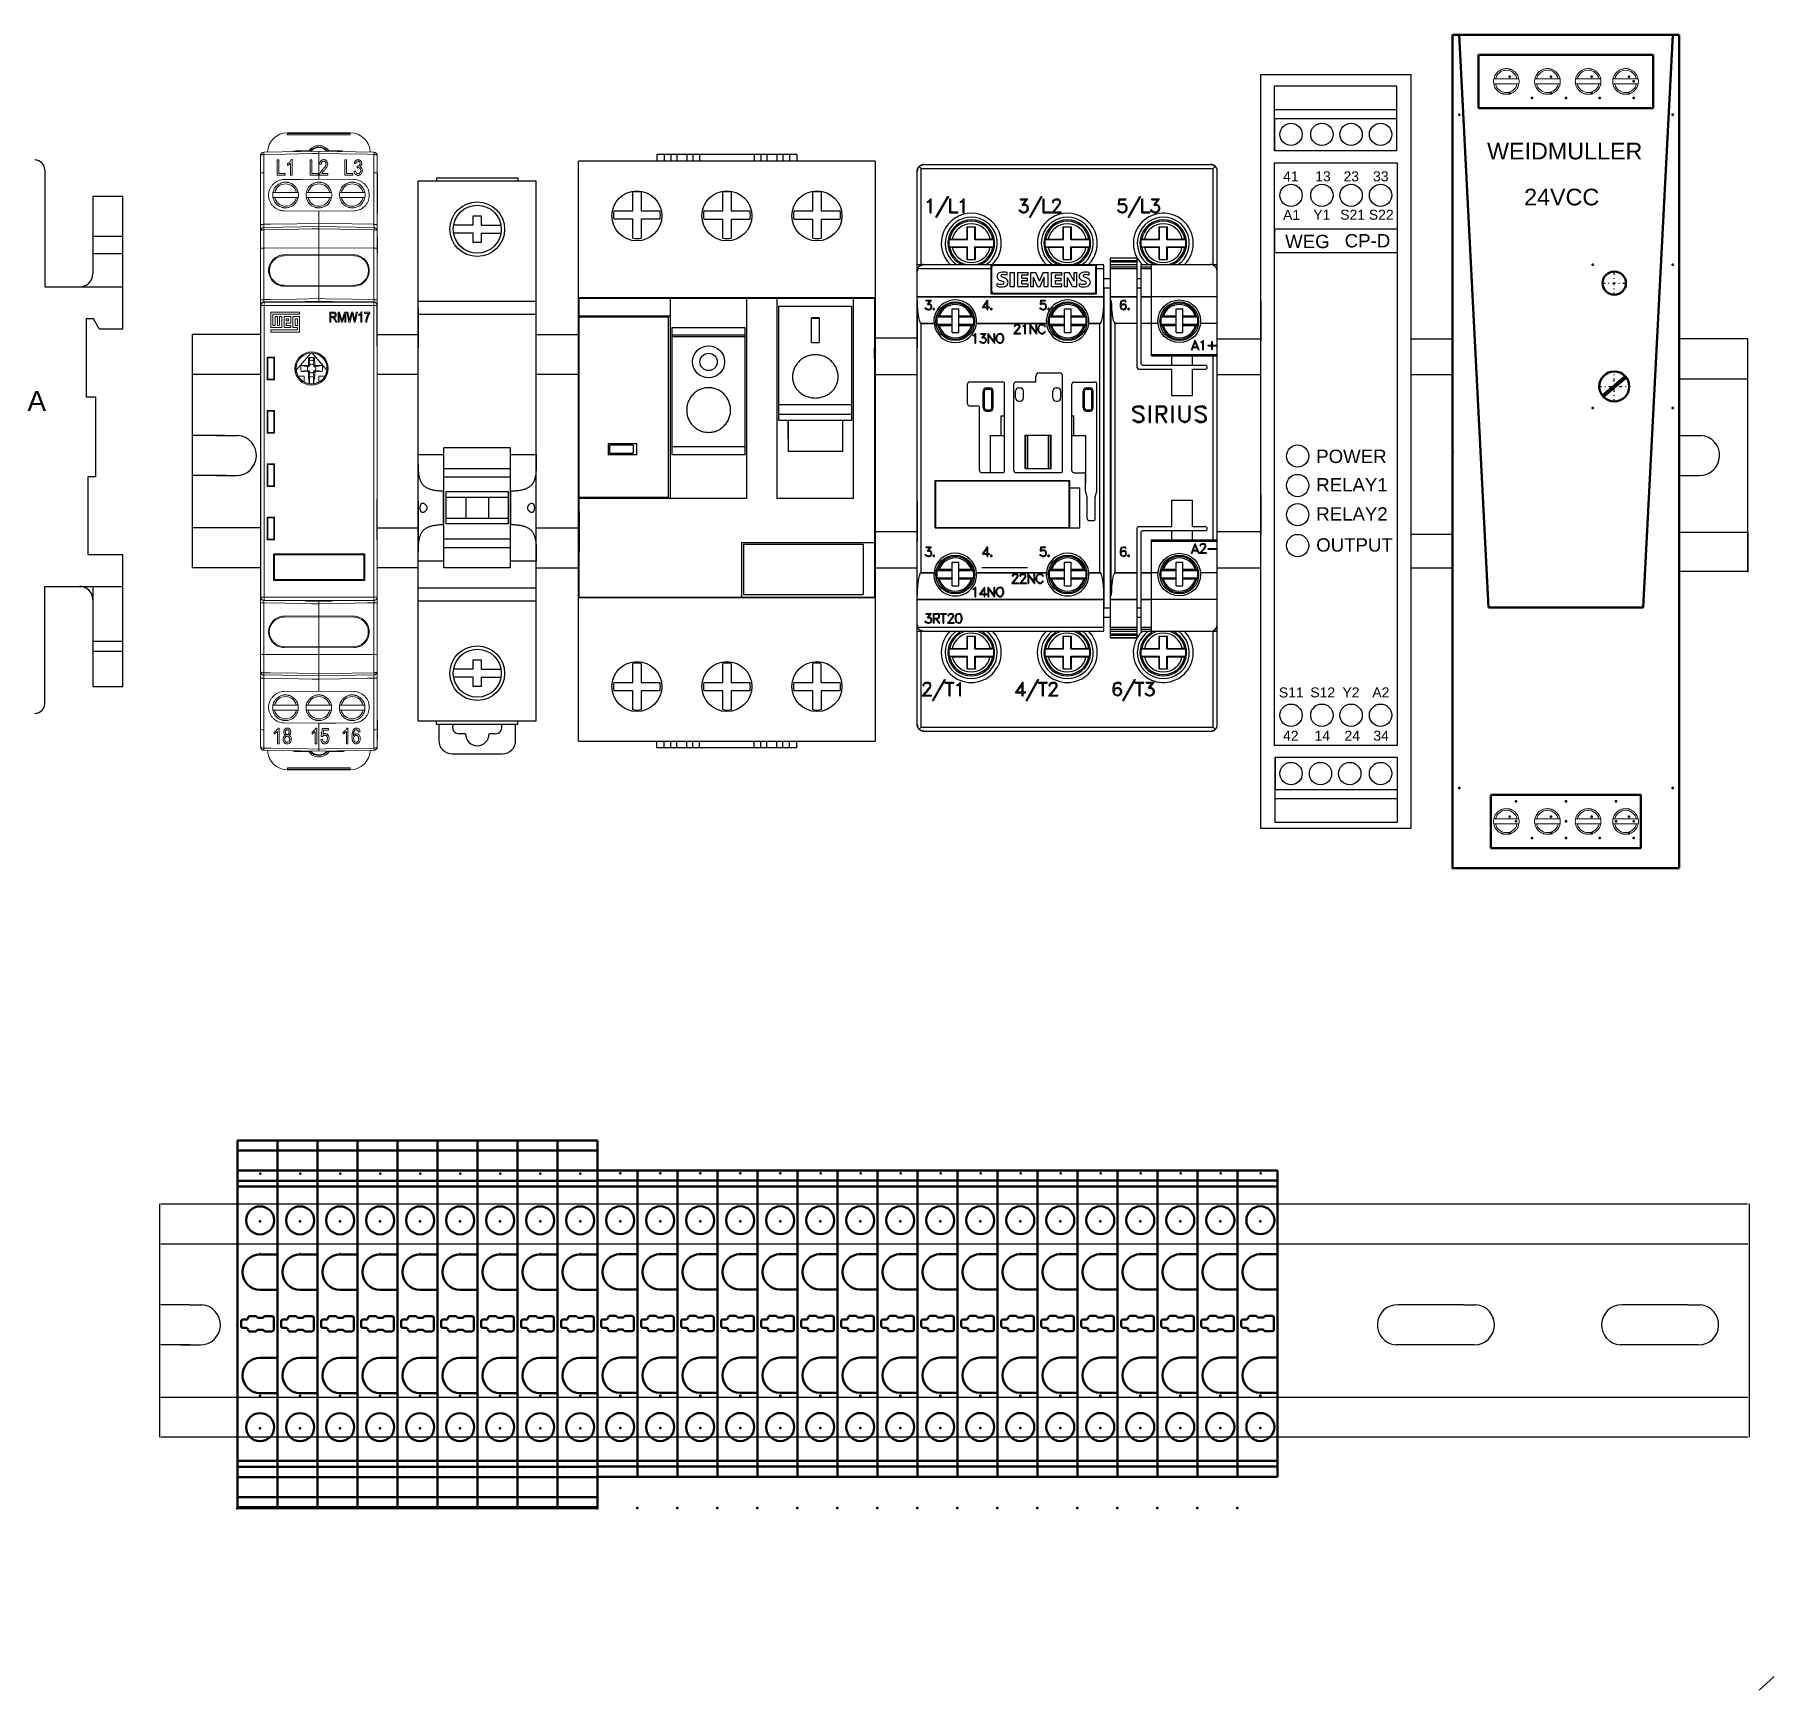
# Model space of a CAD drawing. Header units: millimetres. Extents: x -72 to 2978, y -1067 to 2817.
# Drawn here: x 1025.1 to 1285.9, y 1791.1 to 2039.4 of the extents above; entities that cross this region are included whole.
import ezdxf

# ---------------------------------------------------------------- set-up
doc = ezdxf.new("R2010")
doc.units = ezdxf.units.MM
doc.linetypes.add('Center', pattern=[1.5, 0.45, -0.5, 0.05, -0.5])
doc.linetypes.add('Dashed', pattern=[2, 1, -1])
doc.layers.add('00_COMPONENTS_1', color=7, linetype='Continuous')
doc.layers.add('10000_FRONT', color=7, linetype='Continuous')
for name, color, linetype, lineweight in [('2d ConnectionPoints', 7, 'Continuous', 50), ('AM_0', 7, 'Continuous', 50), ('AM_4', 3, 'Continuous', 25), ('AM_7', 7, 'Center', 25), ('AM_9', 6, 'Dashed', 25)]:
    doc.layers.add(name, color=color, linetype=linetype, lineweight=lineweight)
doc.styles.get("Standard").update_dxf_attribs({"font": 'arial.ttf'})

msp = doc.modelspace()

# ---------------------------------------------------------------- texts
at = {"attachment_point": 1}
for s, width, heights, insert, char_height in [('WEIDMULLER', 26.033, [0], (1242.84, 2023.17), 2.5), ('41', 2.2548, [0], (1212.25, 2018.87), 1.5), ('13', 2.2548, [0], (1217.07, 2018.88), 1.5), ('23', 2.2548, [0], (1221.31, 2018.88), 1.5), ('33', 2.2548, [0], (1225.74, 2018.88), 1.5), ('24VCC', 26.033, [0], (1248.4, 2016.27), 2.5), ('A1', 2.2548, [0], (1212.25, 2013.1), 1.5), ('Y1', 2.2548, [0], (1216.78, 2013.12), 1.5), ('S21', 2.2548, [0], (1220.82, 2013.12), 1.5), ('S22', 2.2548, [0], (1225.11, 2013.12), 1.5), ('WEG', 2.2548, [2.59], (1212.56, 2009.36), 2), ('CP-D', 2.2548, [2.59], (1221.49, 2009.47), 2), ('POWER', 3.8589, [0], (1217.22, 1977.13), 2), ('RELAY1', 3.8589, [0], (1217.22, 1972.87), 2), ('RELAY2', 3.8589, [0], (1217.22, 1968.49), 2), ('OUTPUT', 3.8589, [0], (1217.22, 1963.84), 2), ('S11', 2.2548, [0], (1211.62, 1941.46), 1.5), ('S12', 2.2548, [0], (1216.33, 1941.47), 1.5), ('Y2', 2.2548, [0], (1221.15, 1941.47), 1.5), ('A2', 2.2548, [0], (1225.63, 1941.47), 1.5), ('42', 2.2548, [0], (1212.25, 1934.97), 1.5), ('14', 2.2548, [0], (1216.96, 1934.98), 1.5), ('24', 2.2548, [0], (1221.46, 1934.98), 1.5), ('34', 2.2548, [0], (1225.79, 1934.98), 1.5)]:
    msp.add_mtext_dynamic_manual_height_columns(s, width=width, gutter_width=12.5, heights=heights, dxfattribs=dict(at, insert=insert, char_height=char_height))
at = {"color": 6, "insert": (995.07, 1990.95), "char_height": 3, "attachment_point": 1}
msp.add_mtext_dynamic_manual_height_columns('\\pxqc;{\\C256;CHAVE SECCIONADORA GERAL\\P20A}', width=29.3612, gutter_width=12.5, heights=[0], dxfattribs=at)

# ---------------------------------------------------------------- blocks, each defined once
blk = doc.blocks.new('4_1469470000_PART5_0_in_1469470000_0')
at = {"layer": 'AM_0'}
for p, q in [((25.87, 73.81), (22.43, 70.92)), ((26.07, 73.58), (22.63, 70.69))]:
    blk.add_line(p, q, dxfattribs=at)
blk = doc.blocks.new('5_1469470000_PART4_0_in_1469470000_0')
at = {"layer": 'AM_0'}
for p, q in [((0, 125), (0, 0)), ((0.97, 125), (0, 125)), ((0.97, 125), (5.4, 39.1)), ((28.6, 39.1), (33.03, 125)), ((34, 125), (33.03, 125)), ((34, 0), (34, 125)), ((5.4, 39.1), (28.6, 39.1)), ((28.25, 11), (5.75, 11)), ((5.75, 11), (5.75, 3)), ((28.25, 11), (28.25, 3)), ((28.25, 3), (5.75, 3)), ((0, 0), (34, 0))]:
    blk.add_line(p, q, dxfattribs=at)
blk = doc.blocks.new('6_1469470000_PART3_0_in_1469470000_0')
at = {"layer": 'AM_0'}
for p, q in [((33.03, 125), (0.97, 125)), ((5.4, 39.1), (0.97, 125)), ((33.03, 125), (28.6, 39.1)), ((30.1, 122), (3.9, 122)), ((3.9, 122), (3.9, 114)), ((30.1, 122), (30.1, 114)), ((30.1, 114), (3.9, 114)), ((5.4, 39.1), (28.6, 39.1))]:
    blk.add_line(p, q, dxfattribs=at)
for centre, radius in [((24.25, 87.75), 1.75), ((24.25, 72.25), 2.25)]:
    blk.add_circle(centre, radius, dxfattribs=at)
at = {"layer": 'AM_7'}
for p, q in [((24.25, 85.91), (24.25, 89.59)), ((22.41, 87.75), (26.09, 87.75)), ((24.25, 69.89), (24.25, 74.61)), ((21.89, 72.25), (26.61, 72.25))]:
    blk.add_line(p, q, dxfattribs=at)
blk = doc.blocks.new('7_1469470000_PART2_0_in_1469470000_0')
at = {"layer": 'AM_0'}
blk.add_circle((24.25, 87.75), 1.75, dxfattribs=at)

# ---------------------------------------------------------------- linework, layer by layer
for p, q in [((1208.89, 2033.41), (1231.39, 2033.41)), ((1208.89, 1920.31), (1208.89, 2033.41)), ((1231.39, 2033.41), (1231.39, 1920.31)), ((1210.95, 2026.81), (1210.95, 2028.13)), ((1210.95, 2028.13), (1229.25, 2028.13)), ((1210.95, 2026.81), (1229.25, 2026.81)), ((1210.95, 2026.81), (1210.95, 2021.93)), ((1151.1, 2020.4), (1151.1, 1933.4)), ((1210.95, 2010.26), (1229.37, 2010.26)), ((1210.95, 2010.26), (1210.95, 2006.68)), ((1210.95, 2006.68), (1229.37, 2006.68)), ((1076.41, 1992.65), (1076.41, 1998.65)), ((1082.56, 1998.41), (1082.56, 1992.41)), ((1100.26, 1992.41), (1100.26, 1998.41)), ((1157.39, 1998.38), (1157.39, 1992.38)), ((1202.39, 1992.38), (1202.39, 1998.38)), ((1208.89, 1999.46), (1208.89, 1993.46)), ((1231.39, 1999.46), (1231.39, 1993.46)), ((1106.6, 1996.88), (1106.6, 1990.88)), ((1151, 1990.88), (1151.1, 1996.88)), ((1281.95, 1987.74), (1281.95, 1993.74)), ((1052.23, 1979.27), (1055.01, 1979.27)), ((1058.91, 1969.65), (1058.91, 1963.65)), ((1076.41, 1963.65), (1076.38, 1969.65)), ((1208.89, 1970.46), (1208.89, 1964.46)), ((1082.56, 1969.41), (1082.56, 1963.41)), ((1100.26, 1963.41), (1100.26, 1969.41)), ((1106.7, 1967.88), (1106.7, 1961.88)), ((1151.1, 1961.88), (1151.1, 1967.88)), ((1157.39, 1969.38), (1157.39, 1963.38)), ((1202.39, 1963.38), (1202.39, 1969.38)), ((1173.91, 1959.4), (1167.06, 1959.4)), ((1211.06, 1930.99), (1211.06, 1926.11)), ((1229.36, 1926.11), (1211.06, 1926.11)), ((1229.36, 1926.11), (1229.36, 1924.78)), ((1229.36, 1924.78), (1211.06, 1924.78)), ((1231.39, 1920.31), (1208.89, 1920.31))]:
    msp.add_line(p, q)
at = {"color": 7, "linetype": 'Continuous', "lineweight": 15}
for p, q in [((1244.1, 2032.74), (1247.36, 2032.74)), ((1250.26, 2032.74), (1253.52, 2032.74)), ((1256.37, 2032.74), (1259.63, 2032.74)), ((1261.98, 2032.74), (1265.24, 2032.74)), ((1247.36, 2031.99), (1244.1, 2031.99)), ((1253.52, 2031.99), (1250.26, 2031.99)), ((1259.63, 2031.99), (1256.37, 2031.99)), ((1265.24, 2031.99), (1261.98, 2031.99)), ((1062.96, 2024.67), (1072.36, 2024.67)), ((1062.96, 2024.57), (1062.96, 2024.67)), ((1062.96, 2024.57), (1072.36, 2024.57)), ((1062.96, 2024.57), (1062.96, 2024.37)), ((1072.36, 2024.37), (1062.96, 2024.37)), ((1072.36, 2024.57), (1072.36, 2024.67)), ((1072.36, 2024.57), (1072.36, 2024.37)), ((1059.4, 2021.75), (1067.66, 2021.9)), ((1064.16, 2021.94), (1066.13, 2021.94)), ((1067.66, 2021.9), (1075.91, 2021.75)), ((1069.18, 2021.94), (1071.16, 2021.94)), ((1058.91, 2018.64), (1058.91, 2021.25)), ((1059.4, 2021.41), (1059.4, 2018.67)), ((1061.41, 2020.6), (1061.65, 2020.6)), ((1063.5, 2020.63), (1063.66, 2020.63)), ((1066.37, 2020.6), (1066.61, 2020.6)), ((1067.66, 2021.56), (1067.66, 2018.68)), ((1068.02, 2019.91), (1067.78, 2019.94)), ((1071.56, 2020.6), (1071.8, 2020.6)), ((1075.91, 2018.67), (1075.91, 2021.41)), ((1076.41, 2021.25), (1076.41, 2018.64)), ((1058.91, 2010.92), (1058.91, 2018.64)), ((1059.4, 2018.67), (1059.4, 2010.93)), ((1062.61, 2018.29), (1061.41, 2018.29)), ((1061.65, 2018.56), (1062.61, 2018.56)), ((1062.61, 2018.56), (1062.61, 2018.29)), ((1063.66, 2018.29), (1063.42, 2018.29)), ((1067.57, 2018.56), (1067.57, 2018.29)), ((1067.66, 2018.68), (1067.66, 2017.69)), ((1067.66, 2017.69), (1072.88, 2017.65)), ((1068.98, 2018.56), (1068.98, 2018.29)), ((1072.76, 2018.29), (1071.56, 2018.29)), ((1071.8, 2018.56), (1072.76, 2018.56)), ((1072.76, 2018.56), (1072.76, 2018.29)), ((1072.94, 2018.92), (1073.18, 2018.95)), ((1075.91, 2010.93), (1075.91, 2018.67)), ((1076.41, 2018.64), (1076.41, 2010.92)), ((1076.42, 2018.55), (1076.41, 2018.55)), ((1076.42, 2018.55), (1076.42, 2013.88)), ((1061.03, 2015.7), (1064.3, 2015.7)), ((1064.3, 2014.95), (1061.03, 2014.95)), ((1066.03, 2015.7), (1069.3, 2015.7)), ((1069.3, 2014.95), (1066.03, 2014.95)), ((1071.03, 2015.7), (1074.3, 2015.7)), ((1074.3, 2014.95), (1071.03, 2014.95)), ((1076.42, 2013.88), (1076.41, 2013.88)), ((1076.42, 2013.88), (1076.42, 2013.22)), ((1067.66, 2012.9), (1062.44, 2012.95)), ((1067.66, 2012.9), (1072.88, 2012.95)), ((1067.66, 2012.9), (1067.66, 2011.08)), ((1076.42, 2013.22), (1076.41, 2013.22)), ((1076.42, 2012.55), (1076.41, 2012.55)), ((1076.42, 2013.22), (1076.42, 2012.55)), ((1058.91, 2007.34), (1058.91, 2009.95)), ((1059.4, 2010.45), (1067.66, 2010.6)), ((1059.4, 2010.11), (1059.4, 2007.37)), ((1067.66, 2010.6), (1075.91, 2010.45)), ((1067.66, 2010.26), (1067.66, 2007.38)), ((1075.91, 2007.37), (1075.91, 2010.11)), ((1076.41, 2009.95), (1076.41, 2007.34)), ((1076.42, 2009.05), (1076.41, 2009.05)), ((1076.42, 2006.65), (1076.42, 2009.05)), ((1058.91, 1999.62), (1058.91, 2007.34)), ((1059.4, 2007.37), (1067.66, 2007.38)), ((1059.4, 2007.37), (1059.4, 1999.63)), ((1067.66, 2006.39), (1062.44, 2006.35)), ((1067.66, 2006.24), (1062.44, 2006.19)), ((1067.66, 2007.38), (1067.66, 2006.39)), ((1075.91, 2007.37), (1067.66, 2007.38)), ((1067.66, 2006.39), (1072.88, 2006.35)), ((1067.66, 2001.74), (1067.66, 2006.24)), ((1072.94, 2006.19), (1067.66, 2006.24)), ((1075.91, 1999.63), (1075.91, 2007.37)), ((1076.41, 2007.34), (1076.41, 1999.62)), ((1076.42, 2006.65), (1076.41, 2006.65)), ((1060.21, 2004.61), (1060.21, 2003.43)), ((1060.28, 2004.35), (1060.21, 2004.35)), ((1060.36, 2005), (1060.49, 2005)), ((1060.47, 2005.24), (1060.64, 2005.24)), ((1074.62, 2005.36), (1074.75, 2005.36)), ((1074.86, 2004.99), (1074.86, 2005.17)), ((1075.11, 2003.41), (1075.11, 2004.58)), ((1060.64, 2002.74), (1060.51, 2002.74)), ((1067.66, 2001.74), (1062.44, 2001.78)), ((1067.66, 2001.6), (1062.44, 2001.65)), ((1072.95, 2001.78), (1067.66, 2001.74)), ((1067.66, 2001.6), (1072.88, 2001.65)), ((1067.66, 2001.6), (1067.66, 1999.78)), ((1074.74, 2002.61), (1074.62, 2002.61)), ((1058.94, 1998.77), (1058.91, 1998.8)), ((1058.91, 1998.8), (1058.91, 1955)), ((1058.91, 1998.65), (1058.91, 1955.14)), ((1059.44, 1998.77), (1058.94, 1998.77)), ((1058.94, 1955.02), (1058.94, 1998.77)), ((1059.41, 1999.3), (1059.44, 1999.27)), ((1065.66, 1999.3), (1059.41, 1999.3)), ((1059.44, 1998.77), (1059.44, 1999.27)), ((1059.44, 1999.27), (1075.88, 1999.27)), ((1075.88, 1998.77), (1059.44, 1998.77)), ((1059.44, 1998.77), (1059.44, 1955.02)), ((1065.45, 1999.29), (1065.45, 1999.28)), ((1065.66, 1999.29), (1065.45, 1999.29)), ((1065.45, 1999.28), (1065.45, 1999.29)), ((1065.45, 1999.28), (1069.86, 1999.28)), ((1065.66, 1999.36), (1067.66, 1999.4)), ((1065.66, 1999.28), (1065.66, 1999.36)), ((1067.66, 1999.4), (1067.66, 1999.28)), ((1067.66, 1999.4), (1069.66, 1999.36)), ((1069.66, 1999.36), (1069.66, 1999.28)), ((1075.91, 1999.3), (1069.66, 1999.3)), ((1069.86, 1999.29), (1069.66, 1999.29)), ((1069.86, 1999.28), (1069.86, 1999.29)), ((1069.86, 1999.28), (1069.86, 1999.29)), ((1075.88, 1999.27), (1075.91, 1999.3)), ((1075.88, 1998.77), (1075.88, 1999.27)), ((1075.88, 1955.02), (1075.88, 1998.77)), ((1076.38, 1998.77), (1075.88, 1998.77)), ((1076.41, 1998.8), (1076.38, 1998.77)), ((1076.38, 1998.77), (1076.38, 1955.02)), ((1076.41, 1955), (1076.41, 1998.8)), ((1076.41, 1955.14), (1076.41, 1998.65)), ((1064.77, 1997.77), (1060.44, 1997.77)), ((1060.44, 1997.77), (1060.44, 1995.43)), ((1060.77, 1997.43), (1064.77, 1997.43)), ((1060.77, 1995.77), (1060.77, 1997.43)), ((1061.1, 1995.77), (1060.77, 1995.77)), ((1061.44, 1997.1), (1061.1, 1997.1)), ((1061.1, 1997.1), (1061.1, 1995.77)), ((1061.44, 1995.77), (1061.44, 1997.1)), ((1061.77, 1995.77), (1061.44, 1995.77)), ((1061.77, 1997.1), (1061.77, 1995.77)), ((1062.1, 1997.1), (1061.77, 1997.1)), ((1062.1, 1995.43), (1062.1, 1997.1)), ((1062.44, 1997.1), (1062.44, 1995.43)), ((1063.44, 1997.1), (1062.44, 1997.1)), ((1062.77, 1996.77), (1062.77, 1996.43)), ((1063.1, 1996.77), (1062.77, 1996.77)), ((1062.77, 1996.43), (1063.1, 1996.43)), ((1062.77, 1995.77), (1062.77, 1996.1)), ((1062.77, 1996.1), (1063.44, 1996.1)), ((1063.44, 1995.77), (1062.77, 1995.77)), ((1063.1, 1996.43), (1063.1, 1996.77)), ((1063.44, 1996.1), (1063.44, 1997.1)), ((1063.44, 1995.43), (1063.44, 1995.77)), ((1063.77, 1997.1), (1063.77, 1995.43)), ((1064.77, 1997.1), (1063.77, 1997.1)), ((1064.44, 1996.77), (1064.1, 1996.77)), ((1064.1, 1996.77), (1064.1, 1995.77)), ((1064.1, 1995.77), (1064.44, 1995.77)), ((1064.44, 1995.77), (1064.44, 1996.77)), ((1064.77, 1997.43), (1064.77, 1997.77)), ((1064.77, 1994.77), (1064.77, 1997.1)), ((1069.28, 1996.27), (1069.28, 1997.77)), ((1069.28, 1997.77), (1069.83, 1997.77)), ((1069.44, 1996.27), (1069.28, 1996.27)), ((1069.44, 1997.59), (1069.44, 1997.1)), ((1069.84, 1997.59), (1069.44, 1997.59)), ((1069.44, 1997.1), (1069.8, 1997.1)), ((1069.63, 1996.93), (1069.44, 1996.93)), ((1069.44, 1996.93), (1069.44, 1996.27)), ((1070.19, 1996.27), (1070.02, 1996.59)), ((1070.15, 1996.68), (1070.37, 1996.27)), ((1070.37, 1996.27), (1070.19, 1996.27)), ((1070.53, 1997.77), (1070.77, 1997.77)), ((1070.53, 1996.27), (1070.53, 1997.77)), ((1070.68, 1996.27), (1070.53, 1996.27)), ((1070.68, 1997.58), (1070.68, 1996.27)), ((1071.04, 1996.27), (1070.68, 1997.58)), ((1070.77, 1997.77), (1071.06, 1996.7)), ((1071.2, 1996.27), (1071.04, 1996.27)), ((1071.06, 1996.7), (1071.12, 1996.48)), ((1071.19, 1996.72), (1071.49, 1997.77)), ((1071.56, 1997.5), (1071.2, 1996.27)), ((1071.49, 1997.77), (1071.71, 1997.77)), ((1071.56, 1996.27), (1071.56, 1997.5)), ((1071.71, 1996.27), (1071.56, 1996.27)), ((1071.71, 1997.77), (1071.71, 1996.27)), ((1072.17, 1996.27), (1071.86, 1997.77)), ((1071.86, 1997.77), (1072.01, 1997.77)), ((1072.01, 1997.77), (1072.2, 1996.78)), ((1072.34, 1996.27), (1072.17, 1996.27)), ((1072.25, 1996.48), (1072.31, 1996.75)), ((1072.31, 1996.75), (1072.54, 1997.77)), ((1072.6, 1997.41), (1072.34, 1996.27)), ((1072.54, 1997.77), (1072.76, 1997.77)), ((1072.68, 1997.41), (1072.64, 1997.59)), ((1072.94, 1996.27), (1072.68, 1997.41)), ((1072.76, 1997.77), (1072.93, 1997.01)), ((1073.11, 1996.27), (1072.94, 1996.27)), ((1073.09, 1996.8), (1073.27, 1997.77)), ((1073.43, 1997.77), (1073.11, 1996.27)), ((1073.27, 1997.77), (1073.43, 1997.77)), ((1073.64, 1997.22), (1073.64, 1997.4)), ((1073.95, 1996.27), (1073.95, 1997.45)), ((1074.11, 1996.27), (1073.95, 1996.27)), ((1074.01, 1997.79), (1074.11, 1997.79)), ((1074.11, 1997.79), (1074.11, 1996.27)), ((1074.5, 1997.57), (1074.5, 1997.75)), ((1074.5, 1997.75), (1075.3, 1997.75)), ((1075.14, 1997.57), (1074.5, 1997.57)), ((1074.83, 1996.27), (1074.68, 1996.27)), ((1075.3, 1997.75), (1075.3, 1997.6)), ((1060.44, 1995.43), (1062.1, 1995.43)), ((1060.44, 1995.1), (1060.44, 1994.77)), ((1064.44, 1995.1), (1060.44, 1995.1)), ((1060.44, 1994.77), (1064.77, 1994.77)), ((1062.44, 1995.43), (1063.44, 1995.43)), ((1063.77, 1995.43), (1064.44, 1995.43)), ((1064.44, 1995.43), (1064.44, 1995.1)), ((1059.91, 1991), (1061.01, 1991)), ((1059.91, 1987.6), (1059.91, 1991)), ((1060.02, 1990.89), (1059.98, 1990.92)), ((1059.98, 1990.92), (1059.98, 1987.67)), ((1060.93, 1990.92), (1059.98, 1990.92)), ((1060.02, 1990.89), (1060.02, 1987.71)), ((1060.9, 1990.89), (1060.02, 1990.89)), ((1060.9, 1990.89), (1060.93, 1990.92)), ((1060.9, 1987.71), (1060.9, 1990.89)), ((1060.93, 1987.67), (1060.93, 1990.92)), ((1061.01, 1991), (1061.01, 1987.6)), ((1064.26, 1989.03), (1066.43, 1991.61)), ((1064.27, 1989.03), (1066.44, 1991.59)), ((1066.09, 1990.86), (1066.08, 1989.94)), ((1066.22, 1990.93), (1066.22, 1990.89)), ((1066.26, 1990.9), (1066.26, 1990.49)), ((1066.44, 1991.59), (1066.43, 1991.61)), ((1066.68, 1991.61), (1066.67, 1991.59)), ((1066.67, 1991.59), (1068.84, 1989.03)), ((1066.68, 1991.61), (1068.86, 1989.03)), ((1066.86, 1990.49), (1066.86, 1990.9)), ((1066.89, 1990.89), (1066.89, 1990.93)), ((1067.03, 1989.94), (1067.02, 1990.86)), ((1060.02, 1987.71), (1059.98, 1987.67)), ((1060.02, 1987.71), (1060.9, 1987.71)), ((1060.9, 1987.71), (1060.93, 1987.67)), ((1064.26, 1989.03), (1064.27, 1989.03)), ((1064.56, 1988.16), (1064.55, 1988.15)), ((1065.46, 1988.15), (1064.55, 1988.15)), ((1065.47, 1988.16), (1064.56, 1988.16)), ((1065.91, 1989.77), (1064.99, 1989.76)), ((1064.99, 1988.83), (1065.91, 1988.82)), ((1065.46, 1988.15), (1065.47, 1988.16)), ((1065.46, 1987.26), (1065.46, 1988.15)), ((1065.47, 1987.27), (1065.47, 1988.16)), ((1066.03, 1989.82), (1065.91, 1989.77)), ((1065.91, 1989.77), (1065.97, 1989.53)), ((1065.91, 1988.82), (1065.97, 1989.06)), ((1065.91, 1988.82), (1066.03, 1988.77)), ((1066.08, 1989.94), (1066.03, 1989.82)), ((1066.03, 1989.82), (1066.22, 1989.63)), ((1066.03, 1988.77), (1066.22, 1988.96)), ((1066.03, 1988.77), (1066.08, 1988.65)), ((1066.08, 1989.94), (1066.32, 1989.89)), ((1066.08, 1988.65), (1066.32, 1988.7)), ((1066.08, 1988.65), (1066.09, 1987.73)), ((1066.22, 1987.7), (1066.22, 1987.02)), ((1066.26, 1988.1), (1066.26, 1987)), ((1067.03, 1989.94), (1066.79, 1989.89)), ((1067.03, 1988.65), (1066.79, 1988.7)), ((1066.86, 1987), (1066.86, 1988.1)), ((1067.09, 1989.82), (1066.89, 1989.63)), ((1067.09, 1988.77), (1066.89, 1988.96)), ((1066.89, 1987.02), (1066.89, 1987.7)), ((1067.02, 1987.73), (1067.03, 1988.65)), ((1067.09, 1989.82), (1067.03, 1989.94)), ((1067.03, 1988.65), (1067.09, 1988.77)), ((1067.2, 1989.77), (1067.09, 1989.82)), ((1067.09, 1988.77), (1067.2, 1988.82)), ((1067.2, 1989.77), (1067.15, 1989.53)), ((1067.2, 1988.82), (1067.15, 1989.06)), ((1068.12, 1989.76), (1067.2, 1989.77)), ((1067.2, 1988.82), (1068.12, 1988.83)), ((1067.64, 1988.16), (1067.64, 1987.27)), ((1068.56, 1988.16), (1067.64, 1988.16)), ((1067.66, 1988.15), (1067.64, 1988.16)), ((1068.57, 1988.15), (1067.66, 1988.15)), ((1067.66, 1988.15), (1067.66, 1987.26)), ((1068.8, 1990), (1068.96, 1990)), ((1068.96, 1988.6), (1068.8, 1988.6)), ((1068.83, 1989.9), (1068.98, 1989.9)), ((1068.98, 1988.7), (1068.83, 1988.7)), ((1068.84, 1989.03), (1068.86, 1989.03)), ((1061.01, 1987.6), (1059.91, 1987.6)), ((1059.98, 1987.67), (1060.93, 1987.67)), ((1065.46, 1987.26), (1065.47, 1987.27)), ((1067.64, 1987.27), (1067.66, 1987.26)), ((1059.91, 1983), (1061.01, 1983)), ((1059.91, 1979.6), (1059.91, 1983)), ((1060.02, 1982.89), (1059.98, 1982.92)), ((1059.98, 1982.92), (1059.98, 1979.67)), ((1060.93, 1982.92), (1059.98, 1982.92)), ((1060.02, 1982.89), (1060.02, 1979.71)), ((1060.9, 1982.89), (1060.02, 1982.89)), ((1060.9, 1982.89), (1060.93, 1982.92)), ((1060.9, 1979.71), (1060.9, 1982.89)), ((1060.93, 1979.67), (1060.93, 1982.92)), ((1061.01, 1983), (1061.01, 1979.6)), ((1061.01, 1979.6), (1059.91, 1979.6)), ((1060.02, 1979.71), (1059.98, 1979.67)), ((1059.98, 1979.67), (1060.93, 1979.67)), ((1060.02, 1979.71), (1060.9, 1979.71)), ((1060.9, 1979.71), (1060.93, 1979.67)), ((1059.91, 1971.6), (1059.91, 1975)), ((1059.91, 1975), (1061.01, 1975)), ((1060.02, 1974.89), (1059.98, 1974.92)), ((1059.98, 1974.92), (1059.98, 1971.67)), ((1060.93, 1974.92), (1059.98, 1974.92)), ((1060.02, 1974.89), (1060.02, 1971.71)), ((1060.9, 1974.89), (1060.02, 1974.89)), ((1060.9, 1974.89), (1060.93, 1974.92)), ((1060.9, 1971.71), (1060.9, 1974.89)), ((1060.93, 1971.67), (1060.93, 1974.92)), ((1061.01, 1975), (1061.01, 1971.6)), ((1061.01, 1971.6), (1059.91, 1971.6)), ((1060.02, 1971.71), (1059.98, 1971.67)), ((1059.98, 1971.67), (1060.93, 1971.67)), ((1060.02, 1971.71), (1060.9, 1971.71)), ((1060.9, 1971.71), (1060.93, 1971.67)), ((1059.91, 1967), (1061.01, 1967)), ((1059.91, 1963.6), (1059.91, 1967)), ((1060.02, 1966.89), (1059.98, 1966.92)), ((1060.93, 1966.92), (1059.98, 1966.92)), ((1059.98, 1966.92), (1059.98, 1963.67)), ((1060.9, 1966.89), (1060.02, 1966.89)), ((1060.02, 1966.89), (1060.02, 1963.71)), ((1060.9, 1966.89), (1060.93, 1966.92)), ((1060.9, 1963.71), (1060.9, 1966.89)), ((1060.93, 1963.67), (1060.93, 1966.92)), ((1061.01, 1967), (1061.01, 1963.6)), ((1061.01, 1963.6), (1059.91, 1963.6)), ((1060.02, 1963.71), (1059.98, 1963.67)), ((1059.98, 1963.67), (1060.93, 1963.67)), ((1060.02, 1963.71), (1060.9, 1963.71)), ((1060.9, 1963.71), (1060.93, 1963.67)), ((1074.54, 1961.52), (1060.84, 1961.52)), ((1060.84, 1961.52), (1060.84, 1957.52)), ((1074.39, 1961.37), (1060.99, 1961.37)), ((1060.99, 1961.37), (1060.99, 1957.67)), ((1074.39, 1957.67), (1074.39, 1961.37)), ((1074.54, 1957.52), (1074.54, 1961.52)), ((1060.84, 1957.52), (1074.54, 1957.52)), ((1060.99, 1957.67), (1074.39, 1957.67)), ((1058.91, 1955), (1058.94, 1955.02)), ((1058.91, 1946.45), (1058.91, 1954.18)), ((1059.44, 1955.02), (1058.94, 1955.02)), ((1059.4, 1954.16), (1059.4, 1946.42)), ((1059.44, 1954.52), (1059.41, 1954.5)), ((1059.41, 1954.5), (1065.66, 1954.5)), ((1059.44, 1955.02), (1075.88, 1955.02)), ((1059.44, 1954.52), (1059.44, 1955.02)), ((1075.88, 1954.52), (1059.44, 1954.52)), ((1065.45, 1954.52), (1065.45, 1954.51)), ((1069.86, 1954.52), (1065.45, 1954.52)), ((1065.45, 1954.51), (1065.45, 1954.52)), ((1065.45, 1954.51), (1065.66, 1954.51)), ((1065.66, 1954.43), (1065.66, 1954.52)), ((1067.66, 1954.4), (1065.66, 1954.43)), ((1067.66, 1954.52), (1067.66, 1954.4)), ((1069.66, 1954.43), (1067.66, 1954.4)), ((1067.66, 1954.01), (1067.66, 1952.19)), ((1069.66, 1954.52), (1069.66, 1954.43)), ((1069.66, 1954.51), (1069.86, 1954.51)), ((1069.66, 1954.5), (1075.91, 1954.5)), ((1069.86, 1954.51), (1069.86, 1954.52)), ((1069.86, 1954.51), (1069.86, 1954.52)), ((1076.38, 1955.02), (1075.88, 1955.02)), ((1075.88, 1954.52), (1075.88, 1955.02)), ((1075.91, 1954.5), (1075.88, 1954.52)), ((1075.91, 1946.42), (1075.91, 1954.16)), ((1076.38, 1955.02), (1076.41, 1955)), ((1076.41, 1954.18), (1076.41, 1946.45)), ((1060.57, 1951.18), (1060.69, 1951.18)), ((1062.36, 1952.01), (1067.66, 1952.06)), ((1067.66, 1952.19), (1062.44, 1952.15)), ((1067.66, 1952.19), (1072.88, 1952.15)), ((1067.66, 1952.06), (1067.66, 1947.55)), ((1067.66, 1952.06), (1072.88, 1952.01)), ((1060.21, 1950.38), (1060.21, 1949.21)), ((1060.46, 1948.8), (1060.36, 1948.8)), ((1074.67, 1951.06), (1074.8, 1951.06)), ((1074.86, 1950.74), (1074.86, 1950.98)), ((1074.86, 1948.56), (1074.86, 1948.87)), ((1075.03, 1949.45), (1075.11, 1949.45)), ((1075.11, 1949.18), (1075.11, 1950.36)), ((1058.91, 1943.84), (1058.91, 1946.45)), ((1059.4, 1946.42), (1067.66, 1946.42)), ((1059.4, 1946.42), (1059.4, 1943.68)), ((1060.7, 1948.43), (1060.57, 1948.43)), ((1062.37, 1947.6), (1067.66, 1947.55)), ((1067.66, 1947.4), (1062.44, 1947.45)), ((1067.66, 1947.55), (1072.88, 1947.6)), ((1067.66, 1947.4), (1072.88, 1947.45)), ((1067.66, 1947.4), (1067.66, 1946.42)), ((1067.66, 1946.42), (1067.66, 1943.53)), ((1075.91, 1946.42), (1067.66, 1946.42)), ((1074.85, 1948.55), (1074.67, 1948.55)), ((1075.91, 1943.68), (1075.91, 1946.42)), ((1076.41, 1946.45), (1076.41, 1943.84)), ((1058.91, 1935.15), (1058.91, 1942.88)), ((1067.66, 1943.2), (1059.4, 1943.34)), ((1059.4, 1942.86), (1059.4, 1935.12)), ((1067.66, 1940.89), (1062.44, 1940.85)), ((1075.91, 1943.34), (1067.66, 1943.2)), ((1067.66, 1942.71), (1067.66, 1940.89)), ((1067.66, 1940.89), (1072.88, 1940.85)), ((1075.91, 1935.12), (1075.91, 1942.86)), ((1076.41, 1942.88), (1076.41, 1935.15)), ((1061.02, 1938.8), (1064.28, 1938.8)), ((1066.02, 1938.8), (1069.28, 1938.8)), ((1071.02, 1938.8), (1074.28, 1938.8)), ((1064.28, 1938.05), (1061.02, 1938.05)), ((1067.66, 1936.1), (1062.44, 1936.15)), ((1069.28, 1938.05), (1066.02, 1938.05)), ((1067.66, 1936.1), (1067.66, 1935.12)), ((1074.28, 1938.05), (1071.02, 1938.05)), ((1076.42, 1936.52), (1076.41, 1936.52)), ((1076.42, 1936.49), (1076.41, 1936.49)), ((1076.42, 1935.19), (1076.42, 1936.49)), ((1058.91, 1932.54), (1058.91, 1935.15)), ((1059.4, 1935.12), (1059.4, 1932.38)), ((1061.69, 1933.03), (1061.45, 1933.03)), ((1061.53, 1935.37), (1061.69, 1935.37)), ((1067.35, 1933.03), (1067.11, 1933.03)), ((1067.19, 1935.37), (1067.35, 1935.37)), ((1067.66, 1935.12), (1067.66, 1932.23)), ((1067.95, 1933.66), (1068.19, 1933.69)), ((1068.22, 1934.09), (1067.98, 1934.12)), ((1069.09, 1935.31), (1069.09, 1935.04)), ((1072.02, 1933.03), (1071.78, 1933.03)), ((1071.87, 1935.37), (1072.02, 1935.37)), ((1073.83, 1934.8), (1073.59, 1934.77)), ((1075.91, 1932.38), (1075.91, 1935.12)), ((1076.42, 1935.19), (1076.41, 1935.19)), ((1076.42, 1935.17), (1076.41, 1935.17)), ((1076.42, 1935.16), (1076.41, 1935.16)), ((1076.41, 1935.15), (1076.41, 1932.54)), ((1076.42, 1935.03), (1076.41, 1935.03)), ((1076.42, 1934.96), (1076.41, 1934.96)), ((1076.42, 1934.67), (1076.41, 1934.67)), ((1076.42, 1934.64), (1076.41, 1934.64)), ((1076.42, 1933.73), (1076.41, 1933.73)), ((1076.42, 1933.67), (1076.41, 1933.67)), ((1076.42, 1933.32), (1076.41, 1933.32)), ((1076.42, 1933.23), (1076.41, 1933.23)), ((1076.42, 1933), (1076.41, 1933)), ((1076.42, 1934.96), (1076.42, 1935.03)), ((1076.42, 1933.73), (1076.42, 1934.64)), ((1067.66, 1931.9), (1059.4, 1932.04)), ((1066.13, 1931.85), (1064.16, 1931.85)), ((1075.91, 1932.04), (1067.66, 1931.9)), ((1071.16, 1931.85), (1069.18, 1931.85)), ((1062.96, 1929.42), (1072.36, 1929.42)), ((1062.96, 1929.22), (1062.96, 1929.42)), ((1072.36, 1929.22), (1062.96, 1929.22)), ((1062.96, 1929.22), (1062.96, 1929.12)), ((1072.36, 1929.12), (1062.96, 1929.12)), ((1072.36, 1929.22), (1072.36, 1929.42)), ((1072.36, 1929.22), (1072.36, 1929.12)), ((1244.1, 1921.74), (1247.36, 1921.74)), ((1247.36, 1920.99), (1244.1, 1920.99)), ((1250.26, 1921.74), (1253.52, 1921.74)), ((1253.52, 1920.99), (1250.26, 1920.99)), ((1256.37, 1921.74), (1259.63, 1921.74)), ((1259.63, 1920.99), (1256.37, 1920.99)), ((1261.98, 1921.74), (1265.24, 1921.74)), ((1265.24, 1920.99), (1261.98, 1920.99))]:
    msp.add_line(p, q, dxfattribs=at)
at = {"color": 102, "linetype": 'Continuous', "lineweight": 15}
for p, q in [((1064.16, 2021.83), (1064.16, 2021.94)), ((1071.16, 2021.94), (1071.16, 2021.83)), ((1067.66, 2006.24), (1067.66, 2006.39)), ((1074.91, 2004.87), (1074.91, 2005.07)), ((1060.4, 2003.18), (1060.4, 2002.88)), ((1067.66, 2001.6), (1067.66, 2001.74)), ((1074.91, 2002.92), (1074.91, 2003.1)), ((1067.66, 1952.19), (1067.66, 1952.06)), ((1060.4, 1950.87), (1060.4, 1950.69)), ((1060.4, 1948.92), (1060.4, 1948.8)), ((1074.91, 1950.61), (1074.91, 1950.91)), ((1067.66, 1947.55), (1067.66, 1947.4)), ((1062.84, 1935.12), (1062.97, 1935.12)), ((1073.33, 1935.12), (1073.22, 1935.12)), ((1064.16, 1931.85), (1064.16, 1931.96)), ((1071.16, 1931.96), (1071.16, 1931.85))]:
    msp.add_line(p, q, dxfattribs=at)
at = {"color": 7}
for p, q in [((1026.55, 2019.08), (1026.55, 2001.53)), ((1033.75, 2015.08), (1033.75, 2003.53)), ((1038.25, 2015.08), (1033.75, 2015.08)), ((1038.25, 1995.23), (1038.25, 2015.08)), ((1038.25, 2009.08), (1033.75, 2009.08)), ((1033.75, 2006.53), (1038.25, 2006.53)), ((1026.55, 2001.53), (1038.25, 2001.53)), ((1032.75, 1996.73), (1032.75, 1985.08)), ((1033.85, 1996.73), (1032.75, 1996.73)), ((1034.72, 1995.23), (1033.85, 1996.73)), ((1034.72, 1995.23), (1038.25, 1995.23)), ((1032.75, 1985.08), (1034.15, 1985.08)), ((1034.15, 1985.08), (1034.15, 1973.08)), ((1033, 1973.08), (1033, 1961.43)), ((1034.15, 1973.08), (1033, 1973.08)), ((1033, 1961.43), (1038.25, 1961.43)), ((1038.25, 1941.63), (1038.25, 1961.43)), ((1026.55, 1939.08), (1026.55, 1956.63)), ((1026.55, 1956.63), (1038.25, 1956.63)), ((1033.75, 1956.63), (1033.75, 1941.63)), ((1033.75, 1948.43), (1038.25, 1948.43)), ((1033.75, 1946.93), (1038.25, 1946.93)), ((1033.75, 1941.63), (1038.25, 1941.63))]:
    msp.add_line(p, q, dxfattribs=at)
at = {"color": 7, "linetype": 'Continuous'}
for p, q in [((1082.56, 1936.4), (1082.56, 2017.4)), ((1100.26, 2017.4), (1082.56, 2017.4)), ((1085.31, 2017.9), (1085.31, 2017.4)), ((1085.31, 2017.9), (1097.51, 2017.9)), ((1097.51, 2017.9), (1097.51, 2017.4)), ((1100.26, 1936.4), (1100.26, 2017.4)), ((1090.81, 2010.8), (1090.81, 2012.2)), ((1090.81, 2012.2), (1092.01, 2012.2)), ((1092.01, 2012.2), (1092.01, 2010.8)), ((1090.81, 2010.8), (1087.86, 2010.8)), ((1090.81, 2009.6), (1087.86, 2009.6)), ((1090.81, 2008.2), (1090.81, 2009.6)), ((1092.01, 2010.8), (1094.96, 2010.8)), ((1092.01, 2009.6), (1092.01, 2008.2)), ((1092.01, 2009.6), (1094.96, 2009.6)), ((1092.01, 2008.2), (1090.81, 2008.2)), ((1082.56, 1999.4), (1100.26, 1999.4)), ((1100.26, 1997.4), (1082.56, 1997.4)), ((1086.41, 1959.4), (1086.41, 1977.4)), ((1096.41, 1977.4), (1086.41, 1977.4)), ((1096.41, 1959.4), (1096.41, 1977.4)), ((1082.56, 1976.41), (1086.41, 1976.41)), ((1096.41, 1976.41), (1100.26, 1976.41)), ((1086.41, 1974.29), (1096.41, 1974.29)), ((1086.41, 1973.06), (1096.41, 1973.06)), ((1086.36, 1965.9), (1086.36, 1970.91)), ((1086.41, 1970.91), (1086.36, 1970.91)), ((1086.71, 1970.8), (1086.71, 1969.95)), ((1096.11, 1970.8), (1086.71, 1970.8)), ((1086.71, 1969.95), (1086.71, 1966.01)), ((1087.91, 1969.95), (1086.71, 1969.95)), ((1093.11, 1969.95), (1087.91, 1969.95)), ((1089.71, 1969.95), (1089.71, 1966.85)), ((1096.11, 1969.95), (1093.11, 1969.95)), ((1093.11, 1969.95), (1093.11, 1966.85)), ((1096.11, 1969.95), (1096.11, 1970.8)), ((1096.11, 1966.01), (1096.11, 1969.95)), ((1096.46, 1970.91), (1096.41, 1970.91)), ((1096.46, 1965.9), (1096.46, 1970.91)), ((1086.71, 1966.85), (1096.11, 1966.85)), ((1086.36, 1965.9), (1086.41, 1965.9)), ((1096.11, 1966.01), (1086.71, 1966.01)), ((1096.41, 1965.9), (1096.46, 1965.9)), ((1096.41, 1963.72), (1086.41, 1963.72)), ((1086.41, 1962.46), (1096.41, 1962.46)), ((1086.41, 1960.4), (1082.56, 1960.4)), ((1096.41, 1959.4), (1086.41, 1959.4)), ((1100.26, 1960.4), (1096.41, 1960.4)), ((1082.56, 1956.4), (1100.26, 1956.4)), ((1100.26, 1954.4), (1082.56, 1954.4)), ((1090.81, 1944.2), (1087.86, 1944.2)), ((1090.81, 1945.6), (1092.01, 1945.6)), ((1090.81, 1944.2), (1090.81, 1945.6)), ((1092.01, 1945.6), (1092.01, 1944.2)), ((1092.01, 1944.2), (1094.96, 1944.2)), ((1090.81, 1943), (1087.86, 1943)), ((1090.81, 1941.6), (1090.81, 1943)), ((1092.01, 1941.6), (1090.81, 1941.6)), ((1092.01, 1943), (1094.96, 1943)), ((1092.01, 1943), (1092.01, 1941.6)), ((1100.26, 1936.4), (1082.56, 1936.4)), ((1085.31, 1935.9), (1085.31, 1936.4)), ((1097.51, 1935.9), (1085.31, 1935.9)), ((1085.66, 1935.9), (1085.66, 1933.5)), ((1097.16, 1933.5), (1097.16, 1935.9)), ((1097.51, 1935.9), (1097.51, 1936.4)), ((1089.64, 1934.5), (1088.71, 1934.5)), ((1094.11, 1934.5), (1093.18, 1934.5)), ((1087.66, 1931.5), (1095.16, 1931.5))]:
    msp.add_line(p, q, dxfattribs=at)
at = {"color": 6}
for p, q in [((1058.91, 1994.4), (1048.63, 1994.4)), ((1048.63, 1994.4), (1048.63, 1988.4)), ((1281.95, 1987.74), (1281.95, 1993.74)), ((1058.91, 1988.4), (1048.63, 1988.4)), ((1048.63, 1988.4), (1048.63, 1959.4)), ((1058.91, 1965.4), (1048.63, 1965.4)), ((1281.95, 1964.74), (1281.95, 1958.74)), ((1058.91, 1959.4), (1048.63, 1959.4)), ((1043.74, 1864), (1043.74, 1829)), ((1282.16, 1864), (1282.16, 1829))]:
    msp.add_line(p, q, dxfattribs=at)
at = {"color": 6, "linetype": 'ByBlock'}
for p, q in [((1076.41, 1994.4), (1082.56, 1994.4)), ((1100.26, 1994.4), (1106.7, 1994.4)), ((1151.05, 1993.88), (1157.39, 1993.88)), ((1202.39, 1993.74), (1208.89, 1993.74)), ((1231.39, 1993.74), (1237.67, 1993.74)), ((1281.95, 1993.74), (1271.67, 1993.74)), ((1281.95, 1958.74), (1281.95, 1993.74)), ((1082.56, 1988.4), (1076.41, 1988.4)), ((1106.7, 1988.4), (1100.26, 1988.4)), ((1151, 1988.4), (1157.39, 1988.4)), ((1202.39, 1988.4), (1208.89, 1988.4)), ((1231.39, 1988.4), (1237.67, 1988.4)), ((1271.67, 1987.74), (1281.95, 1987.74)), ((1053.62, 1979.27), (1048.63, 1979.27)), ((1053.62, 1979.27), (1055.5, 1979.27)), ((1271.67, 1979.27), (1274.45, 1979.27)), ((1273.06, 1979.27), (1274.93, 1979.27)), ((1053.76, 1973.24), (1048.63, 1973.24)), ((1052.23, 1973.24), (1055.29, 1973.24)), ((1271.67, 1973.24), (1274.72, 1973.24)), ((1076.41, 1965.4), (1082.56, 1965.4)), ((1100.26, 1965.4), (1106.7, 1965.4)), ((1151.1, 1964.88), (1157.39, 1964.88)), ((1202.39, 1964.88), (1208.89, 1964.88)), ((1231.39, 1964.46), (1237.67, 1964.46)), ((1271.67, 1964.74), (1281.95, 1964.74)), ((1082.56, 1959.4), (1076.41, 1959.4)), ((1100.26, 1959.4), (1106.6, 1959.4)), ((1151, 1959.4), (1157.39, 1959.4)), ((1202.39, 1959.4), (1208.89, 1959.4)), ((1231.39, 1959.4), (1237.67, 1959.4)), ((1281.95, 1958.86), (1271.67, 1958.86)), ((1043.96, 1864), (1281.91, 1864)), ((1043.96, 1858), (1281.95, 1858)), ((1048.23, 1848.87), (1043.96, 1848.87)), ((1048.23, 1848.87), (1050.1, 1848.87)), ((1239.3, 1848.87), (1229.44, 1848.87)), ((1239.3, 1848.87), (1241.18, 1848.87)), ((1272.92, 1848.87), (1263.06, 1848.87)), ((1272.92, 1848.87), (1274.79, 1848.87)), ((1048.36, 1842.84), (1043.96, 1842.84)), ((1046.84, 1842.84), (1049.89, 1842.84)), ((1240.9, 1842.84), (1229.17, 1842.84)), ((1274.52, 1842.84), (1262.78, 1842.84)), ((1043.96, 1835), (1281.95, 1835)), ((1281.95, 1829), (1043.96, 1829))]:
    msp.add_line(p, q, dxfattribs=at)
at = {"color": 30, "true_color": 0xf8991e}
msp.add_line((1285.9, 1793.09), (1283.65, 1791.06), dxfattribs=at)
for points in [[(1210.95, 2031.7), (1229.25, 2031.7), (1229.25, 2021.93), (1210.95, 2021.93)], [(1210.95, 2020.15), (1229.36, 2020.15), (1229.36, 1932.76), (1210.95, 1932.76)], [(1229.36, 1921.22), (1211.06, 1921.22), (1211.06, 1930.99), (1229.36, 1930.99)]]:
    msp.add_lwpolyline(points, close=True)
at = {"color": 7, "linetype": 'Continuous', "lineweight": 15, "flags": 128}
for points in [[(1059.4, 2021.41), (1059.3, 2021.41), (1059.21, 2021.4), (1059.12, 2021.39), (1059.05, 2021.37), (1058.99, 2021.34), (1058.94, 2021.31), (1058.92, 2021.28), (1058.91, 2021.25)], [(1067.66, 2021.56), (1066.66, 2021.55), (1062.66, 2021.47), (1059.4, 2021.41)], [(1075.91, 2021.41), (1074.92, 2021.43), (1070.92, 2021.51), (1067.66, 2021.56)], [(1073.21, 2020.03), (1073.07, 2020.05), (1072.97, 2020.06)], [(1073.42, 2019.67), (1073.44, 2019.67), (1073.46, 2019.67)], [(1075.91, 2021.41), (1076.01, 2021.41), (1076.1, 2021.4), (1076.19, 2021.39), (1076.26, 2021.37), (1076.32, 2021.34), (1076.37, 2021.31), (1076.4, 2021.28), (1076.41, 2021.25)], [(1067.66, 2017.69), (1065.05, 2017.67), (1062.44, 2017.65)], [(1058.91, 2009.95), (1058.92, 2009.98), (1058.94, 2010.01), (1058.99, 2010.04), (1059.05, 2010.07), (1059.12, 2010.09), (1059.21, 2010.1), (1059.3, 2010.11), (1059.4, 2010.11)], [(1059.4, 2010.93), (1060.4, 2010.95), (1064.4, 2011.02), (1067.66, 2011.08)], [(1067.66, 2010.26), (1066.66, 2010.25), (1062.66, 2010.17), (1059.4, 2010.11)], [(1067.66, 2011.08), (1068.66, 2011.06), (1072.65, 2010.99), (1075.91, 2010.93)], [(1075.91, 2010.11), (1074.92, 2010.13), (1070.92, 2010.21), (1067.66, 2010.26)], [(1075.91, 2010.11), (1076.01, 2010.11), (1076.1, 2010.1), (1076.19, 2010.09), (1076.26, 2010.07), (1076.32, 2010.04), (1076.37, 2010.01), (1076.4, 2009.98), (1076.41, 2009.95)], [(1059.4, 1999.63), (1060.4, 1999.65), (1064.4, 1999.72), (1067.66, 1999.78)], [(1067.66, 1999.78), (1068.66, 1999.76), (1072.65, 1999.69), (1075.91, 1999.63)], [(1068.57, 1988.15), (1068.56, 1988.15), (1068.56, 1988.16)], [(1067.66, 1954.01), (1066.66, 1954.03), (1062.66, 1954.1), (1059.4, 1954.16)], [(1075.91, 1954.16), (1074.92, 1954.14), (1070.92, 1954.07), (1067.66, 1954.01)], [(1059.4, 1943.68), (1059.3, 1943.68), (1059.21, 1943.69), (1059.12, 1943.7), (1059.05, 1943.73), (1058.99, 1943.75), (1058.94, 1943.78), (1058.92, 1943.81), (1058.91, 1943.84)], [(1059.4, 1943.68), (1060.4, 1943.66), (1064.4, 1943.59), (1067.66, 1943.53)], [(1067.66, 1943.53), (1068.66, 1943.55), (1072.65, 1943.62), (1075.91, 1943.68)], [(1076.41, 1943.84), (1076.4, 1943.81), (1076.37, 1943.78), (1076.32, 1943.75), (1076.26, 1943.73), (1076.19, 1943.7), (1076.1, 1943.69), (1076.01, 1943.68), (1075.91, 1943.68)], [(1067.66, 1942.71), (1066.66, 1942.73), (1062.66, 1942.8), (1059.4, 1942.86)], [(1075.91, 1942.86), (1074.92, 1942.84), (1070.92, 1942.77), (1067.66, 1942.71)], [(1067.66, 1936.1), (1070.27, 1936.12), (1072.88, 1936.15)], [(1059.4, 1932.38), (1059.3, 1932.38), (1059.21, 1932.39), (1059.12, 1932.4), (1059.05, 1932.43), (1058.99, 1932.45), (1058.94, 1932.48), (1058.92, 1932.51), (1058.91, 1932.54)], [(1059.4, 1932.38), (1060.4, 1932.36), (1064.4, 1932.29), (1067.66, 1932.23)], [(1067.66, 1932.23), (1068.66, 1932.25), (1072.65, 1932.32), (1075.91, 1932.38)], [(1075.91, 1932.38), (1076.01, 1932.38), (1076.1, 1932.39), (1076.19, 1932.4), (1076.26, 1932.43), (1076.32, 1932.45), (1076.37, 1932.48), (1076.4, 1932.51), (1076.41, 1932.54)]]:
    msp.add_lwpolyline(points, dxfattribs=at)
for centre in [(1213.45, 2024.42), (1218.07, 2024.42), (1222.45, 2024.42), (1226.87, 2024.42), (1213.45, 2015.28), (1218.07, 2015.28), (1222.45, 2015.28), (1226.87, 2015.28), (1214.43, 1976.17), (1214.43, 1971.75), (1214.43, 1967.37), (1214.43, 1962.75), (1213.45, 1937.3), (1218.07, 1937.3), (1222.45, 1937.3), (1226.87, 1937.3), (1213.45, 1928.55), (1217.86, 1928.55), (1222.25, 1928.55), (1226.87, 1928.55)]:
    msp.add_circle(centre, 1.67)
at = {"color": 7, "linetype": 'Continuous'}
for centre, radius in [((1091.41, 2010.2), 4.1), ((1091.41, 2010.2), 3.6), ((1091.41, 1943.6), 4.1), ((1091.41, 1943.6), 3.6)]:
    msp.add_circle(centre, radius, dxfattribs=at)
at = {"color": 7, "linetype": 'Continuous', "lineweight": 15}
for radius in [2.5, 2.35]:
    msp.add_circle((1066.56, 1989.3), radius, dxfattribs=at)
for centre, radius, start, end in [((1062.96, 2021.67), 3, 90, 178.2335), ((1072.36, 2021.67), 3, 1.7547, 90), ((1059.41, 2021.25), 0.5, 91, 180), ((1065.21, 2021.58), 5.82, 178.3416, 181.6584), ((1067.66, 2020.89), 1.85, 34.5739, 145.4261), ((1067.66, 2020.89), 1.65, 36.5266, 143.4734), ((1067.66, 2020.89), 1.55, 39.4127, 140.5873), ((1070.1, 2021.58), 5.82, 358.3416, 1.6584), ((1075.91, 2021.25), 0.5, 0, 89), ((1059.28, 2016.11), 2.56, 87.292, 98.3012), ((1076.04, 2016.11), 2.56, 81.6988, 92.708), ((1059.28, 2007.51), 3.42, 87.9715, 96.2027), ((1059.41, 2009.95), 0.5, 91, 180), ((1065.21, 2010.28), 5.82, 178.3416, 181.6584), ((1076.04, 2007.51), 3.42, 83.7973, 92.0285), ((1070.1, 2010.28), 5.82, 358.3416, 1.6584), ((1075.91, 2009.95), 0.5, 0, 89), ((1059.28, 2004.81), 2.56, 87.2935, 98.2994), ((1062.46, 2003.99), 2.21, 90.5, 269.5), ((1076.04, 2004.81), 2.56, 81.7006, 92.7065), ((1059.28, 1996.21), 3.42, 87.9713, 96.2035), ((1059.44, 1998.77), 0.5, 90.0017, 179.9984), ((1075.88, 1998.77), 0.5, 0.0016, 89.9983), ((1076.04, 1996.21), 3.42, 83.7965, 92.0287), ((1066.56, 1989.3), 2.32, 93.0745, 186.4936), ((1066.56, 1989.3), 1.63, 101.8415, 106.4118), ((1066.56, 1989.3), 1.67, 78.4101, 101.5899), ((1066.56, 1989.3), 1.63, 79.4085, 100.5915), ((1066.56, 1989.3), 1.23, 75.9215, 104.0785), ((1066.56, 1989.3), 2.3, 87.1131, 92.8869), ((1066.56, 1989.3), 2.32, 353.5064, 86.9255), ((1066.56, 1989.3), 1.63, 73.5882, 78.1585), ((1066.56, 1989.3), 2.3, 186.6813, 209.5325), ((1066.56, 1989.3), 2.32, 209.7846, 241.6313), ((1066.56, 1989.3), 1.63, 163.5882, 196.4118), ((1066.56, 1989.3), 0.635, 158.5164, 201.4836), ((1066.56, 1989.3), 1.63, 253.5882, 258.1585), ((1066.56, 1989.3), 1.23, 255.9215, 284.0785), ((1066.56, 1989.3), 0.635, 68.5164, 111.4836), ((1066.56, 1989.3), 0.635, 248.5164, 291.4836), ((1066.56, 1989.3), 1.63, 281.8415, 286.4118), ((1066.56, 1989.3), 0.635, 338.5164, 21.4836), ((1066.56, 1989.3), 2.32, 298.3687, 330.2154), ((1066.56, 1989.3), 1.63, 343.5882, 16.4118), ((1066.56, 1989.3), 2.3, 330.4675, 353.3187), ((1066.56, 1989.3), 2.3, 241.8906, 261.6181), ((1066.56, 1989.3), 2.31, 262.5431, 277.4569), ((1066.56, 1989.3), 2.3, 278.3819, 298.1094), ((1059.28, 1957.58), 3.42, 263.7965, 272.0287), ((1059.44, 1955.02), 0.5, 180.0016, 269.9983), ((1075.88, 1955.02), 0.5, 270.0017, 359.9984), ((1076.04, 1957.58), 3.42, 267.9713, 276.2035), ((1072.86, 1949.8), 2.21, 270.5, 89.5), ((1059.28, 1948.98), 2.56, 261.7006, 272.7065), ((1076.04, 1948.98), 2.56, 267.2935, 278.2994), ((1059.41, 1943.84), 0.5, 180, 269), ((1065.21, 1943.51), 5.82, 178.3416, 181.6584), ((1075.91, 1943.84), 0.5, 271, 0), ((1070.1, 1943.51), 5.82, 358.3416, 1.6584), ((1059.28, 1946.28), 3.42, 263.7973, 272.0285), ((1076.04, 1946.28), 3.42, 267.9715, 276.2027), ((1059.28, 1937.68), 2.56, 261.6988, 272.708), ((1076.04, 1937.68), 2.56, 267.292, 278.3012), ((1059.41, 1932.54), 0.5, 180, 269), ((1065.21, 1932.21), 5.82, 178.3416, 181.6584), ((1062.96, 1932.12), 3, 181.7547, 270), ((1067.66, 1932.9), 1.85, 214.5739, 325.4261), ((1067.66, 1932.9), 1.65, 216.5266, 323.4734), ((1067.66, 1932.9), 1.55, 219.4127, 320.5873), ((1072.36, 1932.12), 3, 270, 358.2335), ((1075.91, 1932.54), 0.5, 271, 0), ((1070.1, 1932.21), 5.82, 358.3416, 1.6584)]:
    msp.add_arc(centre, radius, start, end, dxfattribs=at)
at = {"color": 102, "linetype": 'Continuous', "lineweight": 15}
for centre, start, end in [((1064.16, 2021.14), 90, 118.966), ((1064.16, 1932.65), 240.7879, 270), ((1071.16, 1932.65), 270, 298.966)]:
    msp.add_arc(centre, 0.8, start, end, dxfattribs=at)
at = {"color": 7}
for centre, radius, start, end in [((1025.05, 2019.08), 1.5, 0, 90), ((1031.75, 2003.53), 2, 270, 0), ((1031.75, 1954.63), 2, 0, 90), ((1025.05, 1939.08), 1.5, 270, 0)]:
    msp.add_arc(centre, radius, start, end, dxfattribs=at)
at = {"color": 6, "linetype": 'ByBlock'}
for centre, start, end in [((1055.26, 1976.26), 269.4277, 85.4019), ((1274.69, 1976.26), 269.4277, 85.4019), ((1049.86, 1845.86), 269.4277, 85.4019), ((1229.41, 1845.85), 89.4277, 265.4019), ((1240.93, 1845.86), 269.4277, 85.4019), ((1263.03, 1845.85), 89.4277, 265.4019), ((1274.55, 1845.86), 269.4277, 85.4019)]:
    msp.add_arc(centre, 3.02, start, end, dxfattribs=at)
at = {"color": 7, "linetype": 'Continuous'}
for centre, radius, start, end in [((1088.71, 1935.5), 1, 154.0053, 270), ((1094.11, 1935.5), 1, 270, 25.9947), ((1087.66, 1933.5), 2, 180, 270), ((1091.41, 1934.5), 1.77, 180, 0), ((1095.16, 1933.5), 2, 270, 0)]:
    msp.add_arc(centre, radius, start, end, dxfattribs=at)
at = {"color": 7, "linetype": 'Continuous', "lineweight": 15}
for centre, major_axis, ratio, start_param, end_param in [((1072.89, 2003.99), (-1.41, 1.7), 0.999163, 2.473844, 5.564823), ((1060.41, 2004.05), (0.142, 0.144), 0.975618, 2.362365, 3.040961), ((1059.41, 1998.8), (-0.354, 0.354), 0.999973, 5.497801, 7.06857), ((1075.91, 1998.8), (0.354, 0.354), 0.999973, 5.497801, 7.06857), ((1067.71, 1989.3), (2.89, 0), 0.916608, 4.17078, 4.184807), ((1065.4, 1989.3), (2.89, 0), 0.916608, 5.239971, 5.253998), ((1059.41, 1955), (-0.354, -0.354), 0.999973, 5.497801, 7.06857), ((1075.91, 1955), (0.354, -0.354), 0.999973, 5.497801, 7.06857), ((1062.42, 1949.8), (-1.41, 1.7), 0.999163, 5.615437, 8.706415), ((1074.91, 1949.74), (0.142, 0.144), 0.975618, 5.503958, 6.182554)]:
    msp.add_ellipse(centre, major_axis=major_axis, ratio=ratio, start_param=start_param, end_param=end_param, dxfattribs=at)
for points, knots in [([(1245.73, 2030.44), (1245.68, 2030.44), (1245.58, 2030.44), (1245.44, 2030.46), (1245.3, 2030.48), (1245.16, 2030.52), (1244.94, 2030.6), (1244.67, 2030.74), (1244.36, 2030.99), (1244.11, 2031.3), (1243.93, 2031.64), (1243.83, 2032), (1243.79, 2032.36), (1243.83, 2032.72), (1243.93, 2033.08), (1244.11, 2033.43), (1244.36, 2033.73), (1244.66, 2033.98), (1244.97, 2034.14), (1245.25, 2034.23), (1245.49, 2034.28), (1245.65, 2034.28), (1245.73, 2034.29)], [0, 0, 0, 0, 0.024176, 0.048139, 0.072026, 0.095974, 0.120121, 0.185059, 0.250086, 0.315023, 0.38005, 0.439993, 0.500024, 0.559968, 0.619999, 0.684937, 0.749963, 0.814901, 0.879927, 0.92, 0.95981, 1, 1, 1, 1]), ([(1245.73, 2034.04), (1245.35, 2034.04), (1244.98, 2033.91), (1244.39, 2033.43), (1244.18, 2033.1), (1244.1, 2032.74)], [0, 0, 0, 0, 0.5, 0.5, 1, 1, 1, 1]), ([(1245.73, 2034.29), (1245.78, 2034.28), (1245.88, 2034.28), (1246.02, 2034.27), (1246.16, 2034.24), (1246.3, 2034.2), (1246.52, 2034.12), (1246.79, 2033.98), (1247.1, 2033.73), (1247.35, 2033.43), (1247.53, 2033.08), (1247.63, 2032.72), (1247.67, 2032.36), (1247.63, 2032), (1247.53, 2031.64), (1247.35, 2031.3), (1247.1, 2030.99), (1246.79, 2030.74), (1246.49, 2030.58), (1246.21, 2030.49), (1245.97, 2030.44), (1245.81, 2030.44), (1245.73, 2030.44)], [0, 0, 0, 0, 0.024176, 0.048139, 0.072026, 0.095974, 0.120121, 0.185059, 0.250086, 0.315023, 0.38005, 0.439993, 0.500024, 0.559968, 0.619999, 0.684937, 0.749963, 0.814901, 0.879927, 0.92, 0.95981, 1, 1, 1, 1]), ([(1247.36, 2032.74), (1247.28, 2033.1), (1247.07, 2033.43), (1246.48, 2033.91), (1246.11, 2034.04), (1245.73, 2034.04)], [0, 0, 0, 0, 0.5, 0.5, 1, 1, 1, 1]), ([(1251.89, 2030.44), (1251.84, 2030.44), (1251.74, 2030.44), (1251.6, 2030.46), (1251.46, 2030.48), (1251.32, 2030.52), (1251.1, 2030.6), (1250.82, 2030.74), (1250.52, 2030.99), (1250.27, 2031.3), (1250.09, 2031.64), (1249.99, 2032), (1249.95, 2032.36), (1249.99, 2032.72), (1250.09, 2033.08), (1250.27, 2033.43), (1250.52, 2033.73), (1250.82, 2033.98), (1251.13, 2034.14), (1251.41, 2034.23), (1251.65, 2034.28), (1251.81, 2034.28), (1251.89, 2034.29)], [0, 0, 0, 0, 0.024176, 0.048139, 0.072026, 0.095974, 0.120121, 0.185059, 0.250086, 0.315023, 0.38005, 0.439993, 0.500024, 0.559968, 0.619999, 0.684937, 0.749963, 0.814901, 0.879927, 0.92, 0.95981, 1, 1, 1, 1]), ([(1251.89, 2034.04), (1251.51, 2034.04), (1251.14, 2033.91), (1250.55, 2033.43), (1250.34, 2033.1), (1250.26, 2032.74)], [0, 0, 0, 0, 0.5, 0.5, 1, 1, 1, 1]), ([(1251.89, 2034.29), (1251.94, 2034.28), (1252.03, 2034.28), (1252.18, 2034.27), (1252.32, 2034.24), (1252.46, 2034.2), (1252.67, 2034.12), (1252.95, 2033.98), (1253.26, 2033.73), (1253.51, 2033.43), (1253.69, 2033.08), (1253.79, 2032.72), (1253.82, 2032.36), (1253.79, 2032), (1253.69, 2031.64), (1253.51, 2031.3), (1253.26, 2030.99), (1252.95, 2030.74), (1252.65, 2030.58), (1252.37, 2030.49), (1252.13, 2030.44), (1251.97, 2030.44), (1251.89, 2030.44)], [0, 0, 0, 0, 0.024176, 0.048139, 0.072026, 0.095974, 0.120121, 0.185059, 0.250086, 0.315023, 0.38005, 0.439993, 0.500024, 0.559968, 0.619999, 0.684937, 0.749963, 0.814901, 0.879927, 0.92, 0.95981, 1, 1, 1, 1]), ([(1253.52, 2032.74), (1253.44, 2033.1), (1253.23, 2033.43), (1252.63, 2033.91), (1252.27, 2034.04), (1251.89, 2034.04)], [0, 0, 0, 0, 0.5, 0.5, 1, 1, 1, 1]), ([(1258, 2030.44), (1257.95, 2030.44), (1257.85, 2030.44), (1257.71, 2030.46), (1257.57, 2030.48), (1257.43, 2030.52), (1257.21, 2030.6), (1256.94, 2030.74), (1256.63, 2030.99), (1256.38, 2031.3), (1256.2, 2031.64), (1256.1, 2032), (1256.06, 2032.36), (1256.1, 2032.72), (1256.2, 2033.08), (1256.38, 2033.43), (1256.63, 2033.73), (1256.94, 2033.98), (1257.24, 2034.14), (1257.52, 2034.23), (1257.76, 2034.28), (1257.92, 2034.28), (1258, 2034.29)], [0, 0, 0, 0, 0.024176, 0.048139, 0.072026, 0.095974, 0.120121, 0.185059, 0.250086, 0.315023, 0.38005, 0.439993, 0.500024, 0.559968, 0.619999, 0.684937, 0.749963, 0.814901, 0.879927, 0.92, 0.95981, 1, 1, 1, 1]), ([(1258, 2034.04), (1257.62, 2034.04), (1257.25, 2033.91), (1256.66, 2033.43), (1256.45, 2033.1), (1256.37, 2032.74)], [0, 0, 0, 0, 0.5, 0.5, 1, 1, 1, 1]), ([(1258, 2034.29), (1258.05, 2034.28), (1258.15, 2034.28), (1258.29, 2034.27), (1258.43, 2034.24), (1258.57, 2034.2), (1258.79, 2034.12), (1259.07, 2033.98), (1259.37, 2033.73), (1259.62, 2033.43), (1259.8, 2033.08), (1259.9, 2032.72), (1259.94, 2032.36), (1259.9, 2032), (1259.8, 2031.64), (1259.62, 2031.3), (1259.37, 2030.99), (1259.07, 2030.74), (1258.76, 2030.58), (1258.48, 2030.49), (1258.24, 2030.44), (1258.08, 2030.44), (1258, 2030.44)], [0, 0, 0, 0, 0.024176, 0.048139, 0.072026, 0.095974, 0.120121, 0.185059, 0.250086, 0.315023, 0.38005, 0.439993, 0.500024, 0.559968, 0.619999, 0.684937, 0.749963, 0.814901, 0.879927, 0.92, 0.95981, 1, 1, 1, 1]), ([(1259.63, 2032.74), (1259.55, 2033.1), (1259.34, 2033.43), (1258.75, 2033.91), (1258.38, 2034.04), (1258, 2034.04)], [0, 0, 0, 0, 0.5, 0.5, 1, 1, 1, 1]), ([(1263.61, 2030.44), (1263.56, 2030.44), (1263.47, 2030.44), (1263.32, 2030.46), (1263.18, 2030.48), (1263.04, 2030.52), (1262.83, 2030.6), (1262.55, 2030.74), (1262.24, 2030.99), (1261.99, 2031.3), (1261.81, 2031.64), (1261.71, 2032), (1261.68, 2032.36), (1261.71, 2032.72), (1261.81, 2033.08), (1261.99, 2033.43), (1262.24, 2033.73), (1262.55, 2033.98), (1262.85, 2034.14), (1263.13, 2034.23), (1263.37, 2034.28), (1263.53, 2034.28), (1263.61, 2034.29)], [0, 0, 0, 0, 0.024176, 0.048139, 0.072026, 0.095974, 0.120121, 0.185059, 0.250086, 0.315023, 0.38005, 0.439993, 0.500024, 0.559968, 0.619999, 0.684937, 0.749963, 0.814901, 0.879927, 0.92, 0.95981, 1, 1, 1, 1]), ([(1263.61, 2034.04), (1263.23, 2034.04), (1262.87, 2033.91), (1262.27, 2033.43), (1262.06, 2033.1), (1261.98, 2032.74)], [0, 0, 0, 0, 0.5, 0.5, 1, 1, 1, 1]), ([(1263.61, 2034.29), (1263.66, 2034.28), (1263.76, 2034.28), (1263.9, 2034.27), (1264.04, 2034.24), (1264.18, 2034.2), (1264.4, 2034.12), (1264.68, 2033.98), (1264.98, 2033.73), (1265.23, 2033.43), (1265.41, 2033.08), (1265.51, 2032.72), (1265.55, 2032.36), (1265.51, 2032), (1265.41, 2031.64), (1265.23, 2031.3), (1264.98, 2030.99), (1264.68, 2030.74), (1264.37, 2030.58), (1264.09, 2030.49), (1263.85, 2030.44), (1263.69, 2030.44), (1263.61, 2030.44)], [0, 0, 0, 0, 0.024176, 0.048139, 0.072026, 0.095974, 0.120121, 0.185059, 0.250086, 0.315023, 0.38005, 0.439993, 0.500024, 0.559968, 0.619999, 0.684937, 0.749963, 0.814901, 0.879927, 0.92, 0.95981, 1, 1, 1, 1]), ([(1265.24, 2032.74), (1265.16, 2033.1), (1264.95, 2033.43), (1264.36, 2033.91), (1263.99, 2034.04), (1263.61, 2034.04)], [0, 0, 0, 0, 0.5, 0.5, 1, 1, 1, 1]), ([(1244.1, 2031.99), (1244.18, 2031.62), (1244.39, 2031.29), (1244.98, 2030.81), (1245.35, 2030.69), (1245.73, 2030.69)], [0, 0, 0, 0, 0.5, 0.5, 1, 1, 1, 1]), ([(1245.73, 2030.69), (1246.11, 2030.69), (1246.48, 2030.81), (1247.07, 2031.29), (1247.28, 2031.62), (1247.36, 2031.99)], [0, 0, 0, 0, 0.5, 0.5, 1, 1, 1, 1]), ([(1250.26, 2031.99), (1250.34, 2031.62), (1250.55, 2031.29), (1251.14, 2030.81), (1251.51, 2030.69), (1251.89, 2030.69)], [0, 0, 0, 0, 0.5, 0.5, 1, 1, 1, 1]), ([(1251.89, 2030.69), (1252.27, 2030.69), (1252.63, 2030.81), (1253.23, 2031.29), (1253.44, 2031.62), (1253.52, 2031.99)], [0, 0, 0, 0, 0.5, 0.5, 1, 1, 1, 1]), ([(1256.37, 2031.99), (1256.45, 2031.62), (1256.66, 2031.29), (1257.25, 2030.81), (1257.62, 2030.69), (1258, 2030.69)], [0, 0, 0, 0, 0.5, 0.5, 1, 1, 1, 1]), ([(1258, 2030.69), (1258.38, 2030.69), (1258.75, 2030.81), (1259.34, 2031.29), (1259.55, 2031.62), (1259.63, 2031.99)], [0, 0, 0, 0, 0.5, 0.5, 1, 1, 1, 1]), ([(1261.98, 2031.99), (1262.06, 2031.62), (1262.27, 2031.29), (1262.87, 2030.81), (1263.23, 2030.69), (1263.61, 2030.69)], [0, 0, 0, 0, 0.5, 0.5, 1, 1, 1, 1]), ([(1263.61, 2030.69), (1263.99, 2030.69), (1264.36, 2030.81), (1264.95, 2031.29), (1265.16, 2031.62), (1265.24, 2031.99)], [0, 0, 0, 0, 0.5, 0.5, 1, 1, 1, 1]), ([(1066.13, 2021.94), (1066.13, 2021.94), (1066.14, 2021.92), (1066.16, 2021.89), (1066.17, 2021.87), (1066.17, 2021.87)], [0, 0, 0, 0, 0.038209, 0.854369, 1, 1, 1, 1]), ([(1067.66, 2021.9), (1067.66, 2021.9), (1067.66, 2021.86), (1067.66, 2021.75), (1067.66, 2021.66), (1067.66, 2021.56)], [0, 0, 0, 0, 0.5, 0.5, 1, 1, 1, 1]), ([(1067.66, 2021.56), (1067.66, 2021.66), (1067.66, 2021.75), (1067.66, 2021.86), (1067.66, 2021.9), (1067.66, 2021.9)], [0, 0, 0, 0, 0.5, 0.5, 1, 1, 1, 1]), ([(1069.18, 2021.94), (1069.18, 2021.94), (1069.17, 2021.92), (1069.15, 2021.89), (1069.14, 2021.87), (1069.14, 2021.87)], [0, 0, 0, 0, 0.038209, 0.854369, 1, 1, 1, 1]), ([(1061.41, 2020.6), (1061.41, 2020.51), (1061.41, 2020.33), (1061.41, 2020.04), (1061.41, 2019.75), (1061.41, 2019.37), (1061.41, 2018.88), (1061.41, 2018.49), (1061.41, 2018.29)], [0, 0, 0, 0, 0.11981, 0.243029, 0.369756, 0.500077, 0.738236, 1, 1, 1, 1]), ([(1061.65, 2018.56), (1061.65, 2018.68), (1061.65, 2018.92), (1061.65, 2019.26), (1061.65, 2019.65), (1061.65, 2020.1), (1061.65, 2020.44), (1061.65, 2020.6)], [0, 0, 0, 0, 0.174255, 0.340883, 0.499971, 0.755474, 1, 1, 1, 1]), ([(1063.5, 2020.63), (1063.48, 2020.57), (1063.44, 2020.51), (1063.4, 2020.45), (1063.36, 2020.39), (1063.32, 2020.34), (1063.27, 2020.29), (1063.22, 2020.24), (1063.17, 2020.19), (1063.11, 2020.15), (1063.06, 2020.11), (1063, 2020.07), (1062.94, 2020.03)], [0, 0, 0, 0, 0.256107, 0.256107, 0.256107, 0.503361, 0.503361, 0.503361, 0.751816, 0.751816, 0.751816, 1, 1, 1, 1]), ([(1062.94, 2019.76), (1062.98, 2019.78), (1063.03, 2019.81), (1063.07, 2019.83), (1063.12, 2019.86), (1063.16, 2019.89), (1063.2, 2019.92), (1063.24, 2019.95), (1063.28, 2019.98), (1063.31, 2020.01), (1063.35, 2020.05), (1063.39, 2020.08), (1063.42, 2020.12)], [0, 0, 0, 0, 0.251723, 0.251723, 0.251723, 0.500768, 0.500768, 0.500768, 0.750207, 0.750207, 0.750207, 1, 1, 1, 1]), ([(1062.94, 2020.03), (1062.94, 2019.99), (1062.94, 2019.9), (1062.94, 2019.81), (1062.94, 2019.76)], [0, 0, 0, 0, 0.497527, 1, 1, 1, 1]), ([(1063.42, 2020.12), (1063.42, 2020.02), (1063.42, 2019.83), (1063.42, 2019.52), (1063.42, 2019.17), (1063.42, 2018.76), (1063.42, 2018.45), (1063.42, 2018.29)], [0, 0, 0, 0, 0.161874, 0.328517, 0.500026, 0.74194, 1, 1, 1, 1]), ([(1063.66, 2018.29), (1063.66, 2018.43), (1063.66, 2018.7), (1063.66, 2019.09), (1063.66, 2019.55), (1063.66, 2020.06), (1063.66, 2020.44), (1063.66, 2020.63)], [0, 0, 0, 0, 0.174223, 0.340848, 0.49997, 0.755462, 1, 1, 1, 1]), ([(1066.37, 2020.6), (1066.37, 2020.51), (1066.37, 2020.32), (1066.37, 2020.04), (1066.37, 2019.75), (1066.37, 2019.37), (1066.37, 2018.88), (1066.37, 2018.49), (1066.37, 2018.29)], [0, 0, 0, 0, 0.121468, 0.245253, 0.371423, 0.500046, 0.742946, 1, 1, 1, 1]), ([(1066.61, 2018.56), (1066.61, 2018.68), (1066.61, 2018.91), (1066.61, 2019.25), (1066.61, 2019.65), (1066.61, 2020.1), (1066.61, 2020.44), (1066.61, 2020.6)], [0, 0, 0, 0, 0.171788, 0.338422, 0.499986, 0.753975, 1, 1, 1, 1]), ([(1068.22, 2019.15), (1068.14, 2019.07), (1068.07, 2018.98), (1068, 2018.89), (1067.92, 2018.79), (1067.85, 2018.68), (1067.8, 2018.56), (1067.77, 2018.47), (1067.75, 2018.38), (1067.75, 2018.29)], [0, 0, 0, 0, 0.340175, 0.340175, 0.340175, 0.725646, 0.725646, 0.725646, 1, 1, 1, 1]), ([(1068.39, 2020.63), (1068.36, 2020.63), (1068.33, 2020.63), (1068.3, 2020.63), (1068.24, 2020.62), (1068.18, 2020.6), (1068.13, 2020.58), (1068.07, 2020.55), (1068.02, 2020.51), (1067.97, 2020.46), (1067.93, 2020.42), (1067.89, 2020.37), (1067.87, 2020.31), (1067.81, 2020.2), (1067.79, 2020.07), (1067.78, 2019.94)], [0, 0, 0, 0, 0.08927, 0.08927, 0.08927, 0.263398, 0.263398, 0.263398, 0.447133, 0.447133, 0.447133, 0.629597, 0.629597, 0.629597, 1, 1, 1, 1]), ([(1068.02, 2019.91), (1068.02, 2019.98), (1068.03, 2020.06), (1068.05, 2020.13), (1068.06, 2020.17), (1068.08, 2020.2), (1068.1, 2020.24), (1068.12, 2020.27), (1068.14, 2020.29), (1068.17, 2020.32), (1068.2, 2020.34), (1068.23, 2020.36), (1068.27, 2020.37), (1068.31, 2020.39), (1068.35, 2020.39), (1068.39, 2020.39)], [0, 0, 0, 0, 0.321742, 0.321742, 0.321742, 0.506881, 0.506881, 0.506881, 0.65917, 0.65917, 0.65917, 0.830736, 0.830736, 0.830736, 1, 1, 1, 1]), ([(1068.08, 2018.56), (1068.1, 2018.6), (1068.12, 2018.65), (1068.15, 2018.69), (1068.18, 2018.73), (1068.21, 2018.76), (1068.24, 2018.8), (1068.31, 2018.87), (1068.37, 2018.94), (1068.44, 2019.01)], [0, 0, 0, 0, 0.254231, 0.254231, 0.254231, 0.503845, 0.503845, 0.503845, 1, 1, 1, 1]), ([(1068.74, 2019.99), (1068.74, 2019.9), (1068.71, 2019.81), (1068.68, 2019.73), (1068.64, 2019.65), (1068.59, 2019.58), (1068.54, 2019.51), (1068.45, 2019.38), (1068.33, 2019.27), (1068.22, 2019.15)], [0, 0, 0, 0, 0.273801, 0.273801, 0.273801, 0.523391, 0.523391, 0.523391, 1, 1, 1, 1]), ([(1068.98, 2019.98), (1068.98, 2020.04), (1068.97, 2020.11), (1068.96, 2020.16), (1068.94, 2020.25), (1068.91, 2020.32), (1068.86, 2020.39), (1068.83, 2020.44), (1068.8, 2020.48), (1068.76, 2020.51), (1068.72, 2020.55), (1068.67, 2020.57), (1068.63, 2020.59), (1068.55, 2020.62), (1068.47, 2020.63), (1068.39, 2020.63)], [0, 0, 0, 0, 0.184621, 0.184621, 0.184621, 0.444129, 0.444129, 0.444129, 0.601939, 0.601939, 0.601939, 0.760781, 0.760781, 0.760781, 1, 1, 1, 1]), ([(1068.39, 2020.39), (1068.41, 2020.39), (1068.43, 2020.39), (1068.45, 2020.39), (1068.48, 2020.38), (1068.52, 2020.37), (1068.55, 2020.35), (1068.58, 2020.33), (1068.62, 2020.3), (1068.65, 2020.27), (1068.67, 2020.24), (1068.7, 2020.2), (1068.71, 2020.16), (1068.73, 2020.11), (1068.74, 2020.05), (1068.74, 2019.99)], [0, 0, 0, 0, 0.10489, 0.10489, 0.10489, 0.273649, 0.273649, 0.273649, 0.491585, 0.491585, 0.491585, 0.709054, 0.709054, 0.709054, 1, 1, 1, 1]), ([(1068.44, 2019.01), (1068.53, 2019.12), (1068.63, 2019.23), (1068.72, 2019.34), (1068.8, 2019.44), (1068.88, 2019.56), (1068.92, 2019.68), (1068.96, 2019.78), (1068.98, 2019.88), (1068.98, 2019.98)], [0, 0, 0, 0, 0.37722, 0.37722, 0.37722, 0.725987, 0.725987, 0.725987, 1, 1, 1, 1]), ([(1071.56, 2020.6), (1071.56, 2020.51), (1071.56, 2020.33), (1071.56, 2020.04), (1071.56, 2019.75), (1071.56, 2019.37), (1071.56, 2018.88), (1071.56, 2018.49), (1071.56, 2018.29)], [0, 0, 0, 0, 0.120891, 0.24448, 0.370844, 0.500054, 0.741486, 1, 1, 1, 1]), ([(1071.8, 2018.56), (1071.8, 2018.68), (1071.8, 2018.91), (1071.8, 2019.26), (1071.8, 2019.65), (1071.8, 2020.1), (1071.8, 2020.44), (1071.8, 2020.6)], [0, 0, 0, 0, 0.172831, 0.339463, 0.49998, 0.754655, 1, 1, 1, 1]), ([(1073.53, 2020.63), (1073.47, 2020.63), (1073.4, 2020.62), (1073.34, 2020.6), (1073.28, 2020.58), (1073.23, 2020.55), (1073.19, 2020.51), (1073.14, 2020.47), (1073.1, 2020.42), (1073.07, 2020.37), (1073.02, 2020.28), (1072.99, 2020.17), (1072.97, 2020.06)], [0, 0, 0, 0, 0.219806, 0.219806, 0.219806, 0.425093, 0.425093, 0.425093, 0.629822, 0.629822, 0.629822, 1, 1, 1, 1]), ([(1073.21, 2020.03), (1073.21, 2020.05), (1073.21, 2020.07), (1073.22, 2020.09), (1073.23, 2020.14), (1073.24, 2020.19), (1073.27, 2020.23), (1073.29, 2020.26), (1073.31, 2020.29), (1073.33, 2020.31), (1073.35, 2020.33), (1073.38, 2020.35), (1073.41, 2020.36), (1073.45, 2020.38), (1073.5, 2020.39), (1073.54, 2020.39)], [0, 0, 0, 0, 0.104104, 0.104104, 0.104104, 0.388823, 0.388823, 0.388823, 0.568536, 0.568536, 0.568536, 0.749971, 0.749971, 0.749971, 1, 1, 1, 1]), ([(1073.42, 2019.67), (1073.41, 2019.63), (1073.4, 2019.54), (1073.39, 2019.45), (1073.39, 2019.4)], [0, 0, 0, 0, 0.496035, 1, 1, 1, 1]), ([(1073.39, 2019.4), (1073.42, 2019.41), (1073.44, 2019.42), (1073.47, 2019.42), (1073.48, 2019.42), (1073.5, 2019.43), (1073.51, 2019.43), (1073.53, 2019.43), (1073.54, 2019.43), (1073.56, 2019.43)], [0, 0, 0, 0, 0.499277, 0.499277, 0.499277, 0.749658, 0.749658, 0.749658, 1, 1, 1, 1]), ([(1073.84, 2020.04), (1073.84, 2020.02), (1073.84, 2019.99), (1073.83, 2019.96), (1073.83, 2019.92), (1073.81, 2019.89), (1073.8, 2019.85), (1073.78, 2019.82), (1073.75, 2019.79), (1073.72, 2019.76), (1073.7, 2019.74), (1073.66, 2019.72), (1073.63, 2019.7), (1073.57, 2019.68), (1073.51, 2019.67), (1073.46, 2019.67)], [0, 0, 0, 0, 0.14138, 0.14138, 0.14138, 0.329095, 0.329095, 0.329095, 0.519949, 0.519949, 0.519949, 0.710757, 0.710757, 0.710757, 1, 1, 1, 1]), ([(1074.08, 2020.03), (1074.08, 2020.09), (1074.07, 2020.15), (1074.06, 2020.21), (1074.04, 2020.28), (1074.01, 2020.34), (1073.97, 2020.39), (1073.94, 2020.44), (1073.91, 2020.48), (1073.86, 2020.52), (1073.82, 2020.55), (1073.76, 2020.58), (1073.71, 2020.6), (1073.65, 2020.62), (1073.59, 2020.63), (1073.53, 2020.63)], [0, 0, 0, 0, 0.205592, 0.205592, 0.205592, 0.428475, 0.428475, 0.428475, 0.611344, 0.611344, 0.611344, 0.806598, 0.806598, 0.806598, 1, 1, 1, 1]), ([(1073.54, 2020.39), (1073.56, 2020.39), (1073.57, 2020.39), (1073.59, 2020.39), (1073.62, 2020.38), (1073.65, 2020.37), (1073.67, 2020.36), (1073.7, 2020.34), (1073.73, 2020.32), (1073.76, 2020.29), (1073.78, 2020.27), (1073.8, 2020.23), (1073.81, 2020.2), (1073.83, 2020.15), (1073.84, 2020.1), (1073.84, 2020.04)], [0, 0, 0, 0, 0.095843, 0.095843, 0.095843, 0.260625, 0.260625, 0.260625, 0.471814, 0.471814, 0.471814, 0.682626, 0.682626, 0.682626, 1, 1, 1, 1]), ([(1073.56, 2019.43), (1073.58, 2019.43), (1073.6, 2019.43), (1073.62, 2019.43), (1073.66, 2019.42), (1073.69, 2019.41), (1073.72, 2019.39), (1073.76, 2019.37), (1073.8, 2019.34), (1073.83, 2019.3), (1073.86, 2019.27), (1073.88, 2019.23), (1073.9, 2019.18), (1073.92, 2019.12), (1073.93, 2019.05), (1073.93, 2018.98)], [0, 0, 0, 0, 0.104468, 0.104468, 0.104468, 0.26803, 0.26803, 0.26803, 0.479084, 0.479084, 0.479084, 0.689974, 0.689974, 0.689974, 1, 1, 1, 1]), ([(1073.82, 2019.56), (1073.87, 2019.59), (1073.92, 2019.63), (1073.96, 2019.68), (1074, 2019.72), (1074.03, 2019.77), (1074.05, 2019.83), (1074.07, 2019.89), (1074.08, 2019.96), (1074.08, 2020.03)], [0, 0, 0, 0, 0.324268, 0.324268, 0.324268, 0.627756, 0.627756, 0.627756, 1, 1, 1, 1]), ([(1074.17, 2018.99), (1074.17, 2019.06), (1074.16, 2019.13), (1074.15, 2019.19), (1074.13, 2019.26), (1074.1, 2019.33), (1074.06, 2019.38), (1074.04, 2019.43), (1074, 2019.46), (1073.96, 2019.49), (1073.92, 2019.52), (1073.87, 2019.54), (1073.82, 2019.56)], [0, 0, 0, 0, 0.287408, 0.287408, 0.287408, 0.57403, 0.57403, 0.57403, 0.78851, 0.78851, 0.78851, 1, 1, 1, 1]), ([(1062.44, 2017.65), (1062.28, 2017.64), (1062.13, 2017.63), (1061.83, 2017.57), (1061.68, 2017.52), (1061.4, 2017.4), (1061.27, 2017.33), (1061.01, 2017.16), (1060.89, 2017.06), (1060.68, 2016.84), (1060.58, 2016.72), (1060.41, 2016.47), (1060.34, 2016.33), (1060.17, 2015.91), (1060.11, 2015.6), (1060.11, 2015.14), (1060.12, 2014.99), (1060.18, 2014.69), (1060.22, 2014.54), (1060.34, 2014.26), (1060.41, 2014.12), (1060.58, 2013.87), (1060.68, 2013.75), (1061, 2013.42), (1061.26, 2013.25), (1061.68, 2013.07), (1061.83, 2013.03), (1062.13, 2012.96), (1062.28, 2012.95), (1062.44, 2012.95)], [0, 0, 0, 0, 0.0625, 0.0625, 0.125, 0.125, 0.1875, 0.1875, 0.25, 0.25, 0.3125, 0.3125, 0.375, 0.375, 0.5, 0.5, 0.5625, 0.5625, 0.625, 0.625, 0.6875, 0.6875, 0.75, 0.75, 0.875, 0.875, 0.9375, 0.9375, 1, 1, 1, 1]), ([(1062.66, 2013.4), (1062.62, 2013.4), (1062.52, 2013.4), (1062.37, 2013.42), (1062.23, 2013.44), (1062.09, 2013.48), (1061.88, 2013.56), (1061.6, 2013.7), (1061.29, 2013.95), (1061.04, 2014.26), (1060.87, 2014.6), (1060.76, 2014.96), (1060.73, 2015.32), (1060.76, 2015.69), (1060.87, 2016.04), (1061.04, 2016.39), (1061.29, 2016.69), (1061.6, 2016.94), (1061.91, 2017.1), (1062.18, 2017.19), (1062.42, 2017.24), (1062.58, 2017.24), (1062.66, 2017.25)], [0, 0, 0, 0, 0.024176, 0.048139, 0.072026, 0.095974, 0.120121, 0.185059, 0.250086, 0.315023, 0.38005, 0.439993, 0.500024, 0.559968, 0.619999, 0.684937, 0.749963, 0.814901, 0.879927, 0.92, 0.95981, 1, 1, 1, 1]), ([(1062.66, 2017), (1062.28, 2017), (1061.92, 2016.87), (1061.32, 2016.4), (1061.12, 2016.07), (1061.03, 2015.7)], [0, 0, 0, 0, 0.5, 0.5, 1, 1, 1, 1]), ([(1062.66, 2017.25), (1062.71, 2017.25), (1062.81, 2017.24), (1062.95, 2017.23), (1063.1, 2017.2), (1063.24, 2017.16), (1063.45, 2017.09), (1063.73, 2016.94), (1064.03, 2016.69), (1064.28, 2016.39), (1064.46, 2016.05), (1064.57, 2015.69), (1064.6, 2015.32), (1064.57, 2014.96), (1064.46, 2014.6), (1064.28, 2014.26), (1064.03, 2013.95), (1063.73, 2013.7), (1063.42, 2013.54), (1063.14, 2013.45), (1062.91, 2013.41), (1062.74, 2013.4), (1062.66, 2013.4)], [0, 0, 0, 0, 0.024176, 0.048139, 0.072026, 0.095974, 0.120121, 0.185059, 0.250086, 0.315023, 0.38005, 0.439993, 0.500024, 0.559968, 0.619999, 0.684937, 0.749963, 0.814901, 0.879927, 0.92, 0.95981, 1, 1, 1, 1]), ([(1064.3, 2015.7), (1064.21, 2016.07), (1064, 2016.4), (1063.41, 2016.87), (1063.04, 2017), (1062.66, 2017)], [0, 0, 0, 0, 0.5, 0.5, 1, 1, 1, 1]), ([(1067.66, 2013.4), (1067.62, 2013.4), (1067.52, 2013.4), (1067.37, 2013.42), (1067.23, 2013.44), (1067.09, 2013.48), (1066.88, 2013.56), (1066.6, 2013.7), (1066.29, 2013.95), (1066.04, 2014.26), (1065.87, 2014.6), (1065.76, 2014.96), (1065.73, 2015.32), (1065.76, 2015.69), (1065.87, 2016.04), (1066.04, 2016.39), (1066.29, 2016.69), (1066.6, 2016.94), (1066.91, 2017.1), (1067.18, 2017.19), (1067.42, 2017.24), (1067.58, 2017.24), (1067.66, 2017.25)], [0, 0, 0, 0, 0.024176, 0.048139, 0.072026, 0.095974, 0.120121, 0.185059, 0.250086, 0.315023, 0.38005, 0.439993, 0.500024, 0.559968, 0.619999, 0.684937, 0.749963, 0.814901, 0.879927, 0.92, 0.95981, 1, 1, 1, 1]), ([(1067.66, 2017), (1067.28, 2017), (1066.92, 2016.87), (1066.32, 2016.4), (1066.12, 2016.07), (1066.03, 2015.7)], [0, 0, 0, 0, 0.5, 0.5, 1, 1, 1, 1]), ([(1066.37, 2018.29), (1066.57, 2018.29), (1066.97, 2018.29), (1067.37, 2018.29), (1067.57, 2018.29)], [0, 0, 0, 0, 0.510478, 1, 1, 1, 1]), ([(1067.57, 2018.56), (1067.41, 2018.56), (1067.09, 2018.56), (1066.77, 2018.56), (1066.61, 2018.56)], [0, 0, 0, 0, 0.49143, 1, 1, 1, 1]), ([(1067.66, 2017.25), (1067.71, 2017.25), (1067.81, 2017.24), (1067.95, 2017.23), (1068.1, 2017.2), (1068.24, 2017.16), (1068.45, 2017.09), (1068.73, 2016.94), (1069.03, 2016.69), (1069.28, 2016.39), (1069.46, 2016.05), (1069.57, 2015.69), (1069.6, 2015.32), (1069.57, 2014.96), (1069.46, 2014.6), (1069.28, 2014.26), (1069.03, 2013.95), (1068.73, 2013.7), (1068.42, 2013.54), (1068.14, 2013.45), (1067.91, 2013.41), (1067.74, 2013.4), (1067.66, 2013.4)], [0, 0, 0, 0, 0.024176, 0.048139, 0.072026, 0.095974, 0.120121, 0.185059, 0.250086, 0.315023, 0.38005, 0.439993, 0.500024, 0.559968, 0.619999, 0.684937, 0.749963, 0.814901, 0.879927, 0.92, 0.95981, 1, 1, 1, 1]), ([(1069.3, 2015.7), (1069.21, 2016.07), (1069, 2016.4), (1068.41, 2016.87), (1068.04, 2017), (1067.66, 2017)], [0, 0, 0, 0, 0.5, 0.5, 1, 1, 1, 1]), ([(1067.75, 2018.29), (1067.95, 2018.29), (1068.36, 2018.29), (1068.77, 2018.29), (1068.98, 2018.29)], [0, 0, 0, 0, 0.489084, 1, 1, 1, 1]), ([(1068.98, 2018.56), (1068.83, 2018.56), (1068.53, 2018.56), (1068.23, 2018.56), (1068.08, 2018.56)], [0, 0, 0, 0, 0.511557, 1, 1, 1, 1]), ([(1072.66, 2013.4), (1072.62, 2013.4), (1072.52, 2013.4), (1072.37, 2013.42), (1072.23, 2013.44), (1072.09, 2013.48), (1071.88, 2013.56), (1071.6, 2013.7), (1071.29, 2013.95), (1071.04, 2014.26), (1070.87, 2014.6), (1070.76, 2014.96), (1070.73, 2015.32), (1070.76, 2015.69), (1070.87, 2016.04), (1071.04, 2016.39), (1071.29, 2016.69), (1071.6, 2016.94), (1071.91, 2017.1), (1072.18, 2017.19), (1072.42, 2017.24), (1072.58, 2017.24), (1072.66, 2017.25)], [0, 0, 0, 0, 0.024176, 0.048139, 0.072026, 0.095974, 0.120121, 0.185059, 0.250086, 0.315023, 0.38005, 0.439993, 0.500024, 0.559968, 0.619999, 0.684937, 0.749963, 0.814901, 0.879927, 0.92, 0.95981, 1, 1, 1, 1]), ([(1072.66, 2017), (1072.28, 2017), (1071.92, 2016.87), (1071.32, 2016.4), (1071.12, 2016.07), (1071.03, 2015.7)], [0, 0, 0, 0, 0.5, 0.5, 1, 1, 1, 1]), ([(1072.66, 2017.25), (1072.71, 2017.25), (1072.81, 2017.24), (1072.95, 2017.23), (1073.1, 2017.2), (1073.24, 2017.16), (1073.45, 2017.09), (1073.73, 2016.94), (1074.03, 2016.69), (1074.28, 2016.39), (1074.46, 2016.05), (1074.57, 2015.69), (1074.6, 2015.32), (1074.57, 2014.96), (1074.46, 2014.6), (1074.28, 2014.26), (1074.03, 2013.95), (1073.73, 2013.7), (1073.42, 2013.54), (1073.14, 2013.45), (1072.91, 2013.41), (1072.74, 2013.4), (1072.66, 2013.4)], [0, 0, 0, 0, 0.024176, 0.048139, 0.072026, 0.095974, 0.120121, 0.185059, 0.250086, 0.315023, 0.38005, 0.439993, 0.500024, 0.559968, 0.619999, 0.684937, 0.749963, 0.814901, 0.879927, 0.92, 0.95981, 1, 1, 1, 1]), ([(1074.3, 2015.7), (1074.21, 2016.07), (1074, 2016.4), (1073.41, 2016.87), (1073.04, 2017), (1072.66, 2017)], [0, 0, 0, 0, 0.5, 0.5, 1, 1, 1, 1]), ([(1072.88, 2017.65), (1073.18, 2017.64), (1073.49, 2017.58), (1073.91, 2017.4), (1074.05, 2017.33), (1074.3, 2017.16), (1074.42, 2017.06), (1074.63, 2016.84), (1074.73, 2016.72), (1074.9, 2016.47), (1074.97, 2016.33), (1075.09, 2016.05), (1075.13, 2015.9), (1075.19, 2015.6), (1075.21, 2015.45), (1075.21, 2015.14), (1075.19, 2014.99), (1075.13, 2014.69), (1075.09, 2014.54), (1074.97, 2014.26), (1074.9, 2014.13), (1074.73, 2013.87), (1074.63, 2013.75), (1074.42, 2013.53), (1074.3, 2013.44), (1074.05, 2013.26), (1073.91, 2013.19), (1073.49, 2013.01), (1073.19, 2012.95), (1072.88, 2012.95)], [0, 0, 0, 0, 0.125, 0.125, 0.1875, 0.1875, 0.25, 0.25, 0.3125, 0.3125, 0.375, 0.375, 0.4375, 0.4375, 0.5, 0.5, 0.5625, 0.5625, 0.625, 0.625, 0.6875, 0.6875, 0.75, 0.75, 0.8125, 0.8125, 0.875, 0.875, 1, 1, 1, 1]), ([(1072.94, 2018.92), (1072.95, 2018.86), (1072.95, 2018.79), (1072.97, 2018.73), (1072.99, 2018.66), (1073.02, 2018.59), (1073.06, 2018.53), (1073.09, 2018.48), (1073.13, 2018.43), (1073.18, 2018.39), (1073.23, 2018.35), (1073.28, 2018.32), (1073.35, 2018.29), (1073.41, 2018.27), (1073.47, 2018.26), (1073.54, 2018.26)], [0, 0, 0, 0, 0.195082, 0.195082, 0.195082, 0.416888, 0.416888, 0.416888, 0.600897, 0.600897, 0.600897, 0.801124, 0.801124, 0.801124, 1, 1, 1, 1]), ([(1073.54, 2018.5), (1073.52, 2018.5), (1073.49, 2018.5), (1073.47, 2018.51), (1073.44, 2018.52), (1073.4, 2018.53), (1073.38, 2018.55), (1073.35, 2018.57), (1073.32, 2018.59), (1073.3, 2018.62), (1073.26, 2018.67), (1073.23, 2018.73), (1073.21, 2018.8), (1073.2, 2018.85), (1073.19, 2018.9), (1073.18, 2018.95)], [0, 0, 0, 0, 0.114311, 0.114311, 0.114311, 0.273887, 0.273887, 0.273887, 0.431917, 0.431917, 0.431917, 0.74901, 0.74901, 0.74901, 1, 1, 1, 1]), ([(1073.54, 2018.26), (1073.55, 2018.26), (1073.56, 2018.26), (1073.58, 2018.26), (1073.65, 2018.27), (1073.72, 2018.28), (1073.79, 2018.32), (1073.86, 2018.35), (1073.92, 2018.4), (1073.98, 2018.46), (1074.03, 2018.51), (1074.07, 2018.58), (1074.1, 2018.65), (1074.15, 2018.75), (1074.17, 2018.87), (1074.17, 2018.99)], [0, 0, 0, 0, 0.033822, 0.033822, 0.033822, 0.238567, 0.238567, 0.238567, 0.456682, 0.456682, 0.456682, 0.675096, 0.675096, 0.675096, 1, 1, 1, 1]), ([(1073.93, 2018.98), (1073.93, 2018.94), (1073.93, 2018.89), (1073.91, 2018.84), (1073.9, 2018.79), (1073.89, 2018.74), (1073.86, 2018.7), (1073.83, 2018.65), (1073.8, 2018.61), (1073.76, 2018.58), (1073.73, 2018.55), (1073.69, 2018.53), (1073.66, 2018.52), (1073.62, 2018.51), (1073.58, 2018.5), (1073.54, 2018.5)], [0, 0, 0, 0, 0.209524, 0.209524, 0.209524, 0.431536, 0.431536, 0.431536, 0.66368, 0.66368, 0.66368, 0.832011, 0.832011, 0.832011, 1, 1, 1, 1]), ([(1061.03, 2014.95), (1061.12, 2014.58), (1061.32, 2014.25), (1061.92, 2013.78), (1062.28, 2013.65), (1062.66, 2013.65)], [0, 0, 0, 0, 0.5, 0.5, 1, 1, 1, 1]), ([(1062.66, 2013.65), (1063.04, 2013.65), (1063.41, 2013.78), (1064, 2014.25), (1064.21, 2014.58), (1064.3, 2014.95)], [0, 0, 0, 0, 0.5, 0.5, 1, 1, 1, 1]), ([(1066.03, 2014.95), (1066.12, 2014.58), (1066.32, 2014.25), (1066.92, 2013.78), (1067.28, 2013.65), (1067.66, 2013.65)], [0, 0, 0, 0, 0.5, 0.5, 1, 1, 1, 1]), ([(1067.66, 2013.65), (1068.04, 2013.65), (1068.41, 2013.78), (1069, 2014.25), (1069.21, 2014.58), (1069.3, 2014.95)], [0, 0, 0, 0, 0.5, 0.5, 1, 1, 1, 1]), ([(1071.03, 2014.95), (1071.12, 2014.58), (1071.32, 2014.25), (1071.92, 2013.78), (1072.28, 2013.65), (1072.66, 2013.65)], [0, 0, 0, 0, 0.5, 0.5, 1, 1, 1, 1]), ([(1072.66, 2013.65), (1073.04, 2013.65), (1073.41, 2013.78), (1074, 2014.25), (1074.21, 2014.58), (1074.3, 2014.95)], [0, 0, 0, 0, 0.5, 0.5, 1, 1, 1, 1]), ([(1058.91, 2010.92), (1058.91, 2010.66), (1058.91, 2010.41), (1058.91, 2010.14), (1058.91, 2010.07), (1058.91, 2009.98), (1058.91, 2009.95), (1058.91, 2009.95)], [0, 0, 0, 0, 0.5, 0.5, 0.75, 0.75, 1, 1, 1, 1]), ([(1059.4, 2010.45), (1059.4, 2010.45), (1059.39, 2010.5), (1059.39, 2010.68), (1059.4, 2010.8), (1059.4, 2010.93)], [0, 0, 0, 0, 0.5, 0.5, 1, 1, 1, 1]), ([(1067.66, 2011.08), (1067.66, 2010.95), (1067.66, 2010.82), (1067.66, 2010.65), (1067.66, 2010.6), (1067.66, 2010.6)], [0, 0, 0, 0, 0.5, 0.5, 1, 1, 1, 1]), ([(1067.66, 2010.6), (1067.66, 2010.6), (1067.66, 2010.65), (1067.66, 2010.82), (1067.66, 2010.95), (1067.66, 2011.08)], [0, 0, 0, 0, 0.5, 0.5, 1, 1, 1, 1]), ([(1067.66, 2010.6), (1067.66, 2010.6), (1067.66, 2010.56), (1067.66, 2010.45), (1067.66, 2010.36), (1067.66, 2010.26)], [0, 0, 0, 0, 0.5, 0.5, 1, 1, 1, 1]), ([(1067.66, 2010.26), (1067.66, 2010.36), (1067.66, 2010.45), (1067.66, 2010.56), (1067.66, 2010.6), (1067.66, 2010.6)], [0, 0, 0, 0, 0.5, 0.5, 1, 1, 1, 1]), ([(1075.91, 2010.93), (1075.92, 2010.8), (1075.92, 2010.68), (1075.92, 2010.5), (1075.92, 2010.45), (1075.91, 2010.45)], [0, 0, 0, 0, 0.5, 0.5, 1, 1, 1, 1]), ([(1076.41, 2009.95), (1076.41, 2009.95), (1076.41, 2010.05), (1076.41, 2010.32), (1076.41, 2010.43), (1076.41, 2010.66), (1076.41, 2010.79), (1076.41, 2010.92)], [0, 0, 0, 0, 0.5, 0.5, 0.75, 0.75, 1, 1, 1, 1]), ([(1062.44, 2006.35), (1062.28, 2006.34), (1062.13, 2006.33), (1061.83, 2006.27), (1061.68, 2006.22), (1061.4, 2006.1), (1061.27, 2006.03), (1061.01, 2005.86), (1060.89, 2005.76), (1060.68, 2005.54), (1060.58, 2005.42), (1060.41, 2005.17), (1060.34, 2005.03), (1060.17, 2004.61), (1060.11, 2004.3), (1060.11, 2003.84), (1060.12, 2003.69), (1060.18, 2003.39), (1060.22, 2003.24), (1060.34, 2002.96), (1060.41, 2002.82), (1060.58, 2002.57), (1060.68, 2002.45), (1061, 2002.12), (1061.26, 2001.95), (1061.68, 2001.77), (1061.83, 2001.73), (1062.13, 2001.66), (1062.28, 2001.65), (1062.44, 2001.65)], [0, 0, 0, 0, 0.0625, 0.0625, 0.125, 0.125, 0.1875, 0.1875, 0.25, 0.25, 0.3125, 0.3125, 0.375, 0.375, 0.5, 0.5, 0.5625, 0.5625, 0.625, 0.625, 0.6875, 0.6875, 0.75, 0.75, 0.875, 0.875, 0.9375, 0.9375, 1, 1, 1, 1]), ([(1072.88, 2006.35), (1073.18, 2006.34), (1073.49, 2006.28), (1073.91, 2006.1), (1074.05, 2006.03), (1074.3, 2005.86), (1074.42, 2005.76), (1074.63, 2005.54), (1074.73, 2005.42), (1074.9, 2005.17), (1074.97, 2005.03), (1075.09, 2004.75), (1075.13, 2004.6), (1075.19, 2004.3), (1075.21, 2004.15), (1075.21, 2003.84), (1075.19, 2003.69), (1075.13, 2003.39), (1075.09, 2003.24), (1074.97, 2002.96), (1074.9, 2002.83), (1074.73, 2002.57), (1074.63, 2002.45), (1074.42, 2002.23), (1074.3, 2002.14), (1074.05, 2001.96), (1073.91, 2001.89), (1073.49, 2001.71), (1073.19, 2001.65), (1072.88, 2001.65)], [0, 0, 0, 0, 0.125, 0.125, 0.1875, 0.1875, 0.25, 0.25, 0.3125, 0.3125, 0.375, 0.375, 0.4375, 0.4375, 0.5, 0.5, 0.5625, 0.5625, 0.625, 0.625, 0.6875, 0.6875, 0.75, 0.75, 0.8125, 0.8125, 0.875, 0.875, 1, 1, 1, 1]), ([(1058.91, 1999.62), (1058.91, 1999.55), (1058.91, 1999.38), (1058.91, 1999.11), (1058.91, 1998.89), (1058.91, 1998.82), (1058.91, 1998.8)], [0, 0, 0, 0, 0.183153, 0.515053, 0.846973, 1, 1, 1, 1]), ([(1067.66, 1999.78), (1067.66, 1999.72), (1067.66, 1999.61), (1067.66, 1999.47), (1067.66, 1999.41), (1067.66, 1999.39)], [0, 0, 0, 0, 0.359008, 0.718015, 1, 1, 1, 1]), ([(1067.66, 1999.39), (1067.66, 1999.39), (1067.66, 1999.42), (1067.66, 1999.53), (1067.66, 1999.66), (1067.66, 1999.75), (1067.66, 1999.78)], [0, 0, 0, 0, 0.087417, 0.44514, 0.802841, 1, 1, 1, 1]), ([(1076.41, 1998.8), (1076.41, 1998.86), (1076.41, 1998.99), (1076.41, 1999.28), (1076.41, 1999.5), (1076.41, 1999.62)], [0, 0, 0, 0, 0.322195, 0.661098, 1, 1, 1, 1]), ([(1070.02, 1996.59), (1070.01, 1996.6), (1070, 1996.63), (1069.97, 1996.67), (1069.95, 1996.71), (1069.93, 1996.74), (1069.91, 1996.77), (1069.9, 1996.79), (1069.88, 1996.82), (1069.86, 1996.84), (1069.84, 1996.86), (1069.82, 1996.88), (1069.79, 1996.9), (1069.77, 1996.91), (1069.74, 1996.92), (1069.71, 1996.92), (1069.67, 1996.93), (1069.65, 1996.93), (1069.63, 1996.93)], [0, 0, 0, 0, 0.092728, 0.177366, 0.254414, 0.323889, 0.385354, 0.438553, 0.484631, 0.522952, 0.588828, 0.648611, 0.702575, 0.751873, 0.802247, 0.860186, 0.925559, 1, 1, 1, 1]), ([(1069.8, 1997.1), (1069.82, 1997.1), (1069.85, 1997.1), (1069.9, 1997.11), (1069.95, 1997.12), (1069.98, 1997.13), (1070.01, 1997.15), (1070.04, 1997.17), (1070.06, 1997.19), (1070.08, 1997.22), (1070.1, 1997.25), (1070.11, 1997.28), (1070.12, 1997.32), (1070.12, 1997.34), (1070.12, 1997.35)], [0, 0, 0, 0, 0.122755, 0.230056, 0.322791, 0.40207, 0.47475, 0.545845, 0.616658, 0.689747, 0.764806, 0.840517, 0.918295, 1, 1, 1, 1]), ([(1069.83, 1997.77), (1069.84, 1997.77), (1069.87, 1997.77), (1069.91, 1997.76), (1069.95, 1997.76), (1069.98, 1997.76), (1070.01, 1997.75), (1070.04, 1997.74), (1070.06, 1997.73), (1070.09, 1997.72), (1070.13, 1997.7), (1070.16, 1997.67), (1070.19, 1997.63), (1070.22, 1997.58), (1070.24, 1997.53), (1070.26, 1997.48), (1070.27, 1997.42), (1070.27, 1997.37), (1070.27, 1997.35)], [0, 0, 0, 0, 0.059861, 0.115867, 0.168079, 0.216582, 0.261137, 0.301832, 0.339688, 0.374291, 0.44084, 0.509232, 0.581286, 0.658766, 0.739724, 0.822665, 0.908999, 1, 1, 1, 1]), ([(1070.12, 1997.35), (1070.12, 1997.36), (1070.12, 1997.38), (1070.11, 1997.4), (1070.11, 1997.43), (1070.1, 1997.45), (1070.09, 1997.47), (1070.08, 1997.49), (1070.06, 1997.51), (1070.05, 1997.53), (1070.03, 1997.54), (1070.01, 1997.56), (1069.99, 1997.57), (1069.96, 1997.58), (1069.93, 1997.58), (1069.9, 1997.59), (1069.87, 1997.59), (1069.85, 1997.59), (1069.84, 1997.59)], [0, 0, 0, 0, 0.065327, 0.127357, 0.18677, 0.244741, 0.300513, 0.356097, 0.411409, 0.467417, 0.524221, 0.583217, 0.643559, 0.706897, 0.774123, 0.84489, 0.920043, 1, 1, 1, 1]), ([(1070.27, 1997.35), (1070.27, 1997.34), (1070.27, 1997.31), (1070.27, 1997.27), (1070.26, 1997.23), (1070.25, 1997.2), (1070.24, 1997.16), (1070.22, 1997.13), (1070.2, 1997.1), (1070.18, 1997.07), (1070.16, 1997.05), (1070.13, 1997.03), (1070.1, 1997), (1070.07, 1996.99), (1070.04, 1996.97), (1070, 1996.96), (1069.96, 1996.95), (1069.94, 1996.94), (1069.92, 1996.94)], [0, 0, 0, 0, 0.070124, 0.136973, 0.201515, 0.263247, 0.323812, 0.382633, 0.440984, 0.498977, 0.557187, 0.615133, 0.67446, 0.734991, 0.797237, 0.861968, 0.929489, 1, 1, 1, 1]), ([(1069.92, 1996.94), (1069.93, 1996.93), (1069.95, 1996.92), (1069.98, 1996.9), (1070, 1996.89), (1070.01, 1996.87), (1070.02, 1996.87)], [0, 0, 0, 0, 0.289711, 0.551497, 0.788143, 1, 1, 1, 1]), ([(1070.02, 1996.87), (1070.03, 1996.85), (1070.06, 1996.82), (1070.09, 1996.78), (1070.12, 1996.73), (1070.14, 1996.69), (1070.15, 1996.68)], [0, 0, 0, 0, 0.245563, 0.493888, 0.744613, 1, 1, 1, 1]), ([(1071.12, 1996.48), (1071.12, 1996.49), (1071.13, 1996.5), (1071.13, 1996.53), (1071.14, 1996.56), (1071.15, 1996.58), (1071.16, 1996.62), (1071.17, 1996.65), (1071.18, 1996.68), (1071.18, 1996.71), (1071.19, 1996.72)], [0, 0, 0, 0, 0.090712, 0.190611, 0.302053, 0.422037, 0.551217, 0.690772, 0.840366, 1, 1, 1, 1]), ([(1072.2, 1996.78), (1072.21, 1996.73), (1072.23, 1996.63), (1072.24, 1996.53), (1072.25, 1996.48)], [0, 0, 0, 0, 0.497105, 1, 1, 1, 1]), ([(1072.64, 1997.59), (1072.64, 1997.57), (1072.63, 1997.54), (1072.62, 1997.49), (1072.61, 1997.45), (1072.61, 1997.42), (1072.6, 1997.41)], [0, 0, 0, 0, 0.270605, 0.527888, 0.770564, 1, 1, 1, 1]), ([(1072.93, 1997.01), (1072.94, 1996.96), (1072.96, 1996.87), (1072.99, 1996.74), (1073.01, 1996.61), (1073.02, 1996.52), (1073.03, 1996.48)], [0, 0, 0, 0, 0.260311, 0.513506, 0.759855, 1, 1, 1, 1]), ([(1073.03, 1996.48), (1073.03, 1996.5), (1073.04, 1996.55), (1073.06, 1996.63), (1073.07, 1996.72), (1073.08, 1996.77), (1073.09, 1996.8)], [0, 0, 0, 0, 0.229818, 0.473981, 0.729798, 1, 1, 1, 1]), ([(1073.64, 1997.4), (1073.66, 1997.41), (1073.71, 1997.43), (1073.76, 1997.48), (1073.82, 1997.52), (1073.87, 1997.58), (1073.92, 1997.63), (1073.95, 1997.68), (1073.99, 1997.73), (1074, 1997.77), (1074.01, 1997.79)], [0, 0, 0, 0, 0.135284, 0.26941, 0.402801, 0.536191, 0.665211, 0.785343, 0.896318, 1, 1, 1, 1]), ([(1073.95, 1997.45), (1073.95, 1997.44), (1073.93, 1997.42), (1073.89, 1997.39), (1073.85, 1997.35), (1073.81, 1997.32), (1073.77, 1997.29), (1073.72, 1997.26), (1073.68, 1997.24), (1073.66, 1997.23), (1073.64, 1997.22)], [0, 0, 0, 0, 0.111569, 0.231228, 0.361627, 0.501035, 0.640157, 0.769329, 0.889276, 1, 1, 1, 1]), ([(1074.68, 1996.27), (1074.68, 1996.28), (1074.68, 1996.32), (1074.68, 1996.37), (1074.69, 1996.42), (1074.69, 1996.47), (1074.7, 1996.53), (1074.71, 1996.58), (1074.73, 1996.64), (1074.75, 1996.73), (1074.77, 1996.83), (1074.81, 1996.95), (1074.86, 1997.07), (1074.91, 1997.18), (1074.96, 1997.29), (1075.02, 1997.39), (1075.08, 1997.49), (1075.12, 1997.54), (1075.14, 1997.57)], [0, 0, 0, 0, 0.034222, 0.069813, 0.107007, 0.145882, 0.186019, 0.227874, 0.271427, 0.316576, 0.408093, 0.498715, 0.588596, 0.678127, 0.765339, 0.847918, 0.925972, 1, 1, 1, 1]), ([(1075.3, 1997.6), (1075.28, 1997.58), (1075.25, 1997.54), (1075.21, 1997.48), (1075.17, 1997.41), (1075.13, 1997.34), (1075.09, 1997.26), (1075.06, 1997.18), (1075.02, 1997.09), (1074.99, 1997), (1074.95, 1996.91), (1074.93, 1996.82), (1074.9, 1996.72), (1074.88, 1996.63), (1074.86, 1996.54), (1074.85, 1996.45), (1074.84, 1996.36), (1074.83, 1996.3), (1074.83, 1996.27)], [0, 0, 0, 0, 0.051765, 0.105365, 0.161209, 0.219212, 0.279359, 0.342018, 0.40698, 0.474589, 0.542816, 0.610255, 0.676789, 0.742504, 0.807531, 0.872125, 0.936173, 1, 1, 1, 1]), ([(1058.91, 1955), (1058.91, 1954.93), (1058.91, 1954.8), (1058.91, 1954.51), (1058.91, 1954.29), (1058.91, 1954.18)], [0, 0, 0, 0, 0.322195, 0.661098, 1, 1, 1, 1]), ([(1067.66, 1954.41), (1067.66, 1954.4), (1067.66, 1954.37), (1067.66, 1954.26), (1067.66, 1954.13), (1067.66, 1954.04), (1067.66, 1954.01)], [0, 0, 0, 0, 0.087417, 0.44514, 0.802841, 1, 1, 1, 1]), ([(1067.66, 1954.01), (1067.66, 1954.07), (1067.66, 1954.18), (1067.66, 1954.32), (1067.66, 1954.38), (1067.66, 1954.41)], [0, 0, 0, 0, 0.359008, 0.718015, 1, 1, 1, 1]), ([(1076.41, 1954.18), (1076.41, 1954.24), (1076.41, 1954.41), (1076.41, 1954.68), (1076.41, 1954.9), (1076.41, 1954.97), (1076.41, 1955)], [0, 0, 0, 0, 0.183153, 0.515053, 0.846973, 1, 1, 1, 1]), ([(1062.44, 1947.45), (1062.13, 1947.45), (1061.82, 1947.51), (1061.4, 1947.69), (1061.27, 1947.76), (1061.01, 1947.94), (1060.9, 1948.03), (1060.68, 1948.25), (1060.58, 1948.37), (1060.41, 1948.62), (1060.34, 1948.76), (1060.23, 1949.04), (1060.18, 1949.19), (1060.12, 1949.49), (1060.11, 1949.64), (1060.11, 1949.95), (1060.12, 1950.1), (1060.18, 1950.4), (1060.22, 1950.55), (1060.34, 1950.83), (1060.41, 1950.97), (1060.58, 1951.22), (1060.68, 1951.34), (1060.89, 1951.56), (1061.01, 1951.65), (1061.26, 1951.83), (1061.4, 1951.9), (1061.82, 1952.08), (1062.13, 1952.14), (1062.44, 1952.15)], [0, 0, 0, 0, 0.125, 0.125, 0.1875, 0.1875, 0.25, 0.25, 0.3125, 0.3125, 0.375, 0.375, 0.4375, 0.4375, 0.5, 0.5, 0.5625, 0.5625, 0.625, 0.625, 0.6875, 0.6875, 0.75, 0.75, 0.8125, 0.8125, 0.875, 0.875, 1, 1, 1, 1]), ([(1072.88, 1947.45), (1073.03, 1947.45), (1073.18, 1947.46), (1073.48, 1947.53), (1073.63, 1947.57), (1073.91, 1947.69), (1074.05, 1947.76), (1074.3, 1947.93), (1074.42, 1948.03), (1074.63, 1948.25), (1074.73, 1948.37), (1074.9, 1948.62), (1074.97, 1948.76), (1075.15, 1949.18), (1075.21, 1949.49), (1075.21, 1949.95), (1075.19, 1950.1), (1075.13, 1950.4), (1075.09, 1950.55), (1074.97, 1950.83), (1074.9, 1950.97), (1074.73, 1951.22), (1074.63, 1951.34), (1074.31, 1951.67), (1074.05, 1951.84), (1073.63, 1952.02), (1073.48, 1952.07), (1073.18, 1952.13), (1073.03, 1952.14), (1072.88, 1952.15)], [0, 0, 0, 0, 0.0625, 0.0625, 0.125, 0.125, 0.1875, 0.1875, 0.25, 0.25, 0.3125, 0.3125, 0.375, 0.375, 0.5, 0.5, 0.5625, 0.5625, 0.625, 0.625, 0.6875, 0.6875, 0.75, 0.75, 0.875, 0.875, 0.9375, 0.9375, 1, 1, 1, 1]), ([(1058.91, 1943.84), (1058.91, 1943.84), (1058.91, 1943.74), (1058.91, 1943.47), (1058.91, 1943.36), (1058.91, 1943.13), (1058.91, 1943), (1058.91, 1942.88)], [0, 0, 0, 0, 0.5, 0.5, 0.75, 0.75, 1, 1, 1, 1]), ([(1067.66, 1943.53), (1067.66, 1943.43), (1067.66, 1943.35), (1067.66, 1943.23), (1067.66, 1943.2), (1067.66, 1943.2)], [0, 0, 0, 0, 0.5, 0.5, 1, 1, 1, 1]), ([(1067.66, 1943.2), (1067.66, 1943.2), (1067.66, 1943.23), (1067.66, 1943.35), (1067.66, 1943.43), (1067.66, 1943.53)], [0, 0, 0, 0, 0.5, 0.5, 1, 1, 1, 1]), ([(1076.41, 1942.88), (1076.41, 1943.13), (1076.41, 1943.38), (1076.41, 1943.65), (1076.41, 1943.72), (1076.41, 1943.81), (1076.41, 1943.84), (1076.41, 1943.84)], [0, 0, 0, 0, 0.5, 0.5, 0.75, 0.75, 1, 1, 1, 1]), ([(1059.4, 1942.86), (1059.4, 1942.99), (1059.39, 1943.11), (1059.39, 1943.29), (1059.4, 1943.34), (1059.4, 1943.34)], [0, 0, 0, 0, 0.5, 0.5, 1, 1, 1, 1]), ([(1062.44, 1936.15), (1062.13, 1936.15), (1061.82, 1936.21), (1061.4, 1936.39), (1061.27, 1936.46), (1061.01, 1936.64), (1060.9, 1936.73), (1060.68, 1936.95), (1060.58, 1937.07), (1060.41, 1937.32), (1060.34, 1937.46), (1060.23, 1937.74), (1060.18, 1937.89), (1060.12, 1938.19), (1060.11, 1938.34), (1060.11, 1938.65), (1060.12, 1938.8), (1060.18, 1939.1), (1060.22, 1939.25), (1060.34, 1939.53), (1060.41, 1939.67), (1060.58, 1939.92), (1060.68, 1940.04), (1060.89, 1940.26), (1061.01, 1940.35), (1061.26, 1940.53), (1061.4, 1940.6), (1061.82, 1940.78), (1062.13, 1940.84), (1062.44, 1940.85)], [0, 0, 0, 0, 0.125, 0.125, 0.1875, 0.1875, 0.25, 0.25, 0.3125, 0.3125, 0.375, 0.375, 0.4375, 0.4375, 0.5, 0.5, 0.5625, 0.5625, 0.625, 0.625, 0.6875, 0.6875, 0.75, 0.75, 0.8125, 0.8125, 0.875, 0.875, 1, 1, 1, 1]), ([(1067.66, 1943.2), (1067.66, 1943.2), (1067.66, 1943.14), (1067.66, 1942.97), (1067.66, 1942.84), (1067.66, 1942.71)], [0, 0, 0, 0, 0.5, 0.5, 1, 1, 1, 1]), ([(1067.66, 1942.71), (1067.66, 1942.84), (1067.66, 1942.97), (1067.66, 1943.14), (1067.66, 1943.2), (1067.66, 1943.2)], [0, 0, 0, 0, 0.5, 0.5, 1, 1, 1, 1]), ([(1072.88, 1936.15), (1073.03, 1936.15), (1073.18, 1936.16), (1073.48, 1936.23), (1073.63, 1936.27), (1073.91, 1936.39), (1074.05, 1936.46), (1074.3, 1936.63), (1074.42, 1936.73), (1074.63, 1936.95), (1074.73, 1937.07), (1074.9, 1937.32), (1074.97, 1937.46), (1075.15, 1937.88), (1075.21, 1938.19), (1075.21, 1938.65), (1075.19, 1938.8), (1075.13, 1939.1), (1075.09, 1939.25), (1074.97, 1939.53), (1074.9, 1939.67), (1074.73, 1939.92), (1074.63, 1940.04), (1074.31, 1940.37), (1074.05, 1940.54), (1073.63, 1940.72), (1073.48, 1940.77), (1073.18, 1940.83), (1073.03, 1940.84), (1072.88, 1940.85)], [0, 0, 0, 0, 0.0625, 0.0625, 0.125, 0.125, 0.1875, 0.1875, 0.25, 0.25, 0.3125, 0.3125, 0.375, 0.375, 0.5, 0.5, 0.5625, 0.5625, 0.625, 0.625, 0.6875, 0.6875, 0.75, 0.75, 0.875, 0.875, 0.9375, 0.9375, 1, 1, 1, 1]), ([(1075.91, 1943.34), (1075.92, 1943.34), (1075.92, 1943.29), (1075.92, 1943.11), (1075.92, 1942.99), (1075.91, 1942.86)], [0, 0, 0, 0, 0.5, 0.5, 1, 1, 1, 1]), ([(1062.65, 1936.5), (1062.6, 1936.5), (1062.5, 1936.5), (1062.36, 1936.52), (1062.22, 1936.55), (1062.08, 1936.58), (1061.86, 1936.66), (1061.58, 1936.8), (1061.28, 1937.05), (1061.03, 1937.36), (1060.85, 1937.7), (1060.75, 1938.06), (1060.71, 1938.42), (1060.75, 1938.79), (1060.85, 1939.15), (1061.03, 1939.49), (1061.28, 1939.79), (1061.58, 1940.04), (1061.89, 1940.2), (1062.17, 1940.29), (1062.41, 1940.34), (1062.57, 1940.35), (1062.65, 1940.35)], [0, 0, 0, 0, 0.024176, 0.048139, 0.072026, 0.095974, 0.120121, 0.185059, 0.250086, 0.315023, 0.38005, 0.439993, 0.500024, 0.559968, 0.619999, 0.684937, 0.749963, 0.814901, 0.879927, 0.92, 0.95981, 1, 1, 1, 1]), ([(1062.65, 1940.1), (1062.27, 1940.1), (1061.9, 1939.97), (1061.31, 1939.5), (1061.1, 1939.17), (1061.02, 1938.8)], [0, 0, 0, 0, 0.5, 0.5, 1, 1, 1, 1]), ([(1062.65, 1940.35), (1062.7, 1940.35), (1062.79, 1940.35), (1062.94, 1940.33), (1063.08, 1940.3), (1063.22, 1940.26), (1063.44, 1940.19), (1063.71, 1940.04), (1064.02, 1939.79), (1064.27, 1939.49), (1064.45, 1939.15), (1064.55, 1938.79), (1064.58, 1938.42), (1064.55, 1938.06), (1064.45, 1937.7), (1064.27, 1937.36), (1064.02, 1937.05), (1063.71, 1936.8), (1063.41, 1936.65), (1063.13, 1936.55), (1062.89, 1936.51), (1062.73, 1936.5), (1062.65, 1936.5)], [0, 0, 0, 0, 0.024176, 0.048139, 0.072026, 0.095974, 0.120121, 0.185059, 0.250086, 0.315023, 0.38005, 0.439993, 0.500024, 0.559968, 0.619999, 0.684937, 0.749963, 0.814901, 0.879927, 0.92, 0.95981, 1, 1, 1, 1]), ([(1064.28, 1938.8), (1064.2, 1939.17), (1063.99, 1939.5), (1063.4, 1939.97), (1063.03, 1940.1), (1062.65, 1940.1)], [0, 0, 0, 0, 0.5, 0.5, 1, 1, 1, 1]), ([(1067.65, 1936.5), (1067.6, 1936.5), (1067.5, 1936.5), (1067.36, 1936.52), (1067.22, 1936.55), (1067.08, 1936.58), (1066.86, 1936.66), (1066.58, 1936.8), (1066.28, 1937.05), (1066.03, 1937.36), (1065.85, 1937.7), (1065.75, 1938.06), (1065.71, 1938.42), (1065.75, 1938.79), (1065.85, 1939.15), (1066.03, 1939.49), (1066.28, 1939.79), (1066.58, 1940.04), (1066.89, 1940.2), (1067.17, 1940.29), (1067.41, 1940.34), (1067.57, 1940.35), (1067.65, 1940.35)], [0, 0, 0, 0, 0.024176, 0.048139, 0.072026, 0.095974, 0.120121, 0.185059, 0.250086, 0.315023, 0.38005, 0.439993, 0.500024, 0.559968, 0.619999, 0.684937, 0.749963, 0.814901, 0.879927, 0.92, 0.95981, 1, 1, 1, 1]), ([(1067.65, 1940.1), (1067.27, 1940.1), (1066.9, 1939.97), (1066.31, 1939.5), (1066.1, 1939.17), (1066.02, 1938.8)], [0, 0, 0, 0, 0.5, 0.5, 1, 1, 1, 1]), ([(1067.65, 1940.35), (1067.7, 1940.35), (1067.79, 1940.35), (1067.94, 1940.33), (1068.08, 1940.3), (1068.22, 1940.26), (1068.44, 1940.19), (1068.71, 1940.04), (1069.02, 1939.79), (1069.27, 1939.49), (1069.45, 1939.15), (1069.55, 1938.79), (1069.58, 1938.42), (1069.55, 1938.06), (1069.45, 1937.7), (1069.27, 1937.36), (1069.02, 1937.05), (1068.71, 1936.8), (1068.41, 1936.65), (1068.13, 1936.55), (1067.89, 1936.51), (1067.73, 1936.5), (1067.65, 1936.5)], [0, 0, 0, 0, 0.024176, 0.048139, 0.072026, 0.095974, 0.120121, 0.185059, 0.250086, 0.315023, 0.38005, 0.439993, 0.500024, 0.559968, 0.619999, 0.684937, 0.749963, 0.814901, 0.879927, 0.92, 0.95981, 1, 1, 1, 1]), ([(1069.28, 1938.8), (1069.2, 1939.17), (1068.99, 1939.5), (1068.4, 1939.97), (1068.03, 1940.1), (1067.65, 1940.1)], [0, 0, 0, 0, 0.5, 0.5, 1, 1, 1, 1]), ([(1072.65, 1936.5), (1072.6, 1936.5), (1072.5, 1936.5), (1072.36, 1936.52), (1072.22, 1936.55), (1072.08, 1936.58), (1071.86, 1936.66), (1071.58, 1936.8), (1071.28, 1937.05), (1071.03, 1937.36), (1070.85, 1937.7), (1070.75, 1938.06), (1070.71, 1938.42), (1070.75, 1938.79), (1070.85, 1939.15), (1071.03, 1939.49), (1071.28, 1939.79), (1071.58, 1940.04), (1071.89, 1940.2), (1072.17, 1940.29), (1072.41, 1940.34), (1072.57, 1940.35), (1072.65, 1940.35)], [0, 0, 0, 0, 0.024176, 0.048139, 0.072026, 0.095974, 0.120121, 0.185059, 0.250086, 0.315023, 0.38005, 0.439993, 0.500024, 0.559968, 0.619999, 0.684937, 0.749963, 0.814901, 0.879927, 0.92, 0.95981, 1, 1, 1, 1]), ([(1072.65, 1940.1), (1072.27, 1940.1), (1071.9, 1939.97), (1071.31, 1939.5), (1071.1, 1939.17), (1071.02, 1938.8)], [0, 0, 0, 0, 0.5, 0.5, 1, 1, 1, 1]), ([(1072.65, 1940.35), (1072.7, 1940.35), (1072.79, 1940.35), (1072.94, 1940.33), (1073.08, 1940.3), (1073.22, 1940.26), (1073.44, 1940.19), (1073.71, 1940.04), (1074.02, 1939.79), (1074.27, 1939.49), (1074.45, 1939.15), (1074.55, 1938.79), (1074.58, 1938.42), (1074.55, 1938.06), (1074.45, 1937.7), (1074.27, 1937.36), (1074.02, 1937.05), (1073.71, 1936.8), (1073.41, 1936.65), (1073.13, 1936.55), (1072.89, 1936.51), (1072.73, 1936.5), (1072.65, 1936.5)], [0, 0, 0, 0, 0.024176, 0.048139, 0.072026, 0.095974, 0.120121, 0.185059, 0.250086, 0.315023, 0.38005, 0.439993, 0.500024, 0.559968, 0.619999, 0.684937, 0.749963, 0.814901, 0.879927, 0.92, 0.95981, 1, 1, 1, 1]), ([(1074.28, 1938.8), (1074.2, 1939.17), (1073.99, 1939.5), (1073.4, 1939.97), (1073.03, 1940.1), (1072.65, 1940.1)], [0, 0, 0, 0, 0.5, 0.5, 1, 1, 1, 1]), ([(1061.02, 1938.05), (1061.1, 1937.68), (1061.31, 1937.35), (1061.9, 1936.88), (1062.27, 1936.75), (1062.65, 1936.75)], [0, 0, 0, 0, 0.5, 0.5, 1, 1, 1, 1]), ([(1062.65, 1936.75), (1063.03, 1936.75), (1063.4, 1936.88), (1063.99, 1937.35), (1064.2, 1937.68), (1064.28, 1938.05)], [0, 0, 0, 0, 0.5, 0.5, 1, 1, 1, 1]), ([(1066.02, 1938.05), (1066.1, 1937.68), (1066.31, 1937.35), (1066.9, 1936.88), (1067.27, 1936.75), (1067.65, 1936.75)], [0, 0, 0, 0, 0.5, 0.5, 1, 1, 1, 1]), ([(1067.65, 1936.75), (1068.03, 1936.75), (1068.4, 1936.88), (1068.99, 1937.35), (1069.2, 1937.68), (1069.28, 1938.05)], [0, 0, 0, 0, 0.5, 0.5, 1, 1, 1, 1]), ([(1071.02, 1938.05), (1071.1, 1937.68), (1071.31, 1937.35), (1071.9, 1936.88), (1072.27, 1936.75), (1072.65, 1936.75)], [0, 0, 0, 0, 0.5, 0.5, 1, 1, 1, 1]), ([(1072.65, 1936.75), (1073.03, 1936.75), (1073.4, 1936.88), (1073.99, 1937.35), (1074.2, 1937.68), (1074.28, 1938.05)], [0, 0, 0, 0, 0.5, 0.5, 1, 1, 1, 1]), ([(1061.53, 1935.37), (1061.48, 1935.24), (1061.39, 1935.13), (1061.3, 1935.03), (1061.25, 1934.97), (1061.2, 1934.93), (1061.14, 1934.89), (1061.09, 1934.84), (1061.03, 1934.8), (1060.97, 1934.77)], [0, 0, 0, 0, 0.500335, 0.500335, 0.500335, 0.750302, 0.750302, 0.750302, 1, 1, 1, 1]), ([(1060.97, 1934.5), (1061.01, 1934.52), (1061.06, 1934.54), (1061.1, 1934.57), (1061.14, 1934.6), (1061.19, 1934.63), (1061.23, 1934.66), (1061.27, 1934.69), (1061.3, 1934.72), (1061.34, 1934.75), (1061.38, 1934.78), (1061.41, 1934.82), (1061.45, 1934.86)], [0, 0, 0, 0, 0.251365, 0.251365, 0.251365, 0.500161, 0.500161, 0.500161, 0.749907, 0.749907, 0.749907, 1, 1, 1, 1]), ([(1060.97, 1934.77), (1060.97, 1934.72), (1060.97, 1934.63), (1060.97, 1934.54), (1060.97, 1934.5)], [0, 0, 0, 0, 0.506558, 1, 1, 1, 1]), ([(1061.45, 1934.86), (1061.45, 1934.75), (1061.45, 1934.53), (1061.45, 1934.22), (1061.45, 1933.91), (1061.45, 1933.6), (1061.45, 1933.31), (1061.45, 1933.12), (1061.45, 1933.03)], [0, 0, 0, 0, 0.176706, 0.34924, 0.517713, 0.682244, 0.84296, 1, 1, 1, 1]), ([(1061.69, 1933.03), (1061.69, 1933.12), (1061.69, 1933.31), (1061.69, 1933.59), (1061.69, 1933.89), (1061.69, 1934.28), (1061.69, 1934.77), (1061.69, 1935.16), (1061.69, 1935.37)], [0, 0, 0, 0, 0.12047, 0.243906, 0.37041, 0.500076, 0.740119, 1, 1, 1, 1]), ([(1062.66, 1934.3), (1062.63, 1934.28), (1062.6, 1934.27), (1062.57, 1934.26), (1062.51, 1934.23), (1062.47, 1934.19), (1062.43, 1934.15), (1062.39, 1934.1), (1062.36, 1934.05), (1062.34, 1934), (1062.3, 1933.9), (1062.29, 1933.8), (1062.29, 1933.71)], [0, 0, 0, 0, 0.131508, 0.131508, 0.131508, 0.367648, 0.367648, 0.367648, 0.601923, 0.601923, 0.601923, 1, 1, 1, 1]), ([(1062.29, 1933.71), (1062.29, 1933.63), (1062.3, 1933.54), (1062.32, 1933.47), (1062.34, 1933.4), (1062.36, 1933.34), (1062.4, 1933.28), (1062.43, 1933.22), (1062.47, 1933.18), (1062.52, 1933.14), (1062.57, 1933.09), (1062.63, 1933.05), (1062.7, 1933.03), (1062.77, 1933.01), (1062.84, 1933), (1062.91, 1933)], [0, 0, 0, 0, 0.230696, 0.230696, 0.230696, 0.430868, 0.430868, 0.430868, 0.606696, 0.606696, 0.606696, 0.804666, 0.804666, 0.804666, 1, 1, 1, 1]), ([(1062.9, 1935.37), (1062.88, 1935.37), (1062.86, 1935.37), (1062.84, 1935.37), (1062.79, 1935.36), (1062.73, 1935.34), (1062.68, 1935.32), (1062.62, 1935.29), (1062.57, 1935.25), (1062.53, 1935.2), (1062.49, 1935.16), (1062.45, 1935.1), (1062.43, 1935.05), (1062.39, 1934.96), (1062.38, 1934.86), (1062.38, 1934.77)], [0, 0, 0, 0, 0.065755, 0.065755, 0.065755, 0.254168, 0.254168, 0.254168, 0.468613, 0.468613, 0.468613, 0.681703, 0.681703, 0.681703, 1, 1, 1, 1]), ([(1062.38, 1934.77), (1062.38, 1934.74), (1062.38, 1934.71), (1062.38, 1934.68), (1062.39, 1934.63), (1062.4, 1934.57), (1062.43, 1934.51), (1062.45, 1934.47), (1062.48, 1934.43), (1062.51, 1934.39), (1062.56, 1934.35), (1062.61, 1934.32), (1062.66, 1934.3)], [0, 0, 0, 0, 0.14643, 0.14643, 0.14643, 0.452509, 0.452509, 0.452509, 0.699952, 0.699952, 0.699952, 1, 1, 1, 1]), ([(1062.53, 1933.71), (1062.53, 1933.75), (1062.53, 1933.8), (1062.54, 1933.85), (1062.55, 1933.89), (1062.57, 1933.94), (1062.59, 1933.98), (1062.62, 1934.02), (1062.65, 1934.06), (1062.69, 1934.09), (1062.72, 1934.12), (1062.75, 1934.14), (1062.79, 1934.15), (1062.82, 1934.16), (1062.86, 1934.17), (1062.9, 1934.17)], [0, 0, 0, 0, 0.212657, 0.212657, 0.212657, 0.432528, 0.432528, 0.432528, 0.652542, 0.652542, 0.652542, 0.827175, 0.827175, 0.827175, 1, 1, 1, 1]), ([(1062.91, 1933.24), (1062.89, 1933.24), (1062.87, 1933.24), (1062.85, 1933.24), (1062.82, 1933.25), (1062.78, 1933.26), (1062.75, 1933.27), (1062.71, 1933.3), (1062.67, 1933.33), (1062.64, 1933.37), (1062.61, 1933.4), (1062.58, 1933.45), (1062.56, 1933.49), (1062.54, 1933.56), (1062.53, 1933.63), (1062.53, 1933.71)], [0, 0, 0, 0, 0.076916, 0.076916, 0.076916, 0.229453, 0.229453, 0.229453, 0.449737, 0.449737, 0.449737, 0.669177, 0.669177, 0.669177, 1, 1, 1, 1]), ([(1062.62, 1934.78), (1062.62, 1934.81), (1062.62, 1934.84), (1062.63, 1934.86), (1062.63, 1934.9), (1062.65, 1934.94), (1062.66, 1934.97), (1062.68, 1935.01), (1062.71, 1935.04), (1062.74, 1935.06), (1062.76, 1935.08), (1062.78, 1935.1), (1062.81, 1935.11), (1062.84, 1935.12), (1062.87, 1935.13), (1062.9, 1935.13)], [0, 0, 0, 0, 0.17141, 0.17141, 0.17141, 0.399207, 0.399207, 0.399207, 0.634505, 0.634505, 0.634505, 0.81784, 0.81784, 0.81784, 1, 1, 1, 1]), ([(1062.91, 1934.41), (1062.89, 1934.41), (1062.88, 1934.41), (1062.87, 1934.41), (1062.84, 1934.41), (1062.82, 1934.42), (1062.79, 1934.43), (1062.76, 1934.45), (1062.73, 1934.47), (1062.71, 1934.5), (1062.68, 1934.53), (1062.66, 1934.56), (1062.65, 1934.59), (1062.63, 1934.65), (1062.62, 1934.72), (1062.62, 1934.78)], [0, 0, 0, 0, 0.069061, 0.069061, 0.069061, 0.223285, 0.223285, 0.223285, 0.430526, 0.430526, 0.430526, 0.636363, 0.636363, 0.636363, 1, 1, 1, 1]), ([(1063.43, 1934.76), (1063.43, 1934.82), (1063.42, 1934.89), (1063.41, 1934.95), (1063.39, 1935.01), (1063.37, 1935.07), (1063.33, 1935.12), (1063.31, 1935.17), (1063.27, 1935.21), (1063.23, 1935.24), (1063.19, 1935.28), (1063.14, 1935.32), (1063.08, 1935.34), (1063.02, 1935.36), (1062.96, 1935.37), (1062.9, 1935.37)], [0, 0, 0, 0, 0.210197, 0.210197, 0.210197, 0.421737, 0.421737, 0.421737, 0.596064, 0.596064, 0.596064, 0.799645, 0.799645, 0.799645, 1, 1, 1, 1]), ([(1062.9, 1935.13), (1062.92, 1935.13), (1062.93, 1935.13), (1062.95, 1935.12), (1062.97, 1935.12), (1063, 1935.11), (1063.02, 1935.1), (1063.05, 1935.08), (1063.07, 1935.06), (1063.09, 1935.04), (1063.12, 1935.01), (1063.14, 1934.97), (1063.16, 1934.94), (1063.18, 1934.88), (1063.19, 1934.82), (1063.19, 1934.76)], [0, 0, 0, 0, 0.087293, 0.087293, 0.087293, 0.237061, 0.237061, 0.237061, 0.423087, 0.423087, 0.423087, 0.645352, 0.645352, 0.645352, 1, 1, 1, 1]), ([(1062.9, 1934.17), (1062.92, 1934.17), (1062.94, 1934.17), (1062.96, 1934.16), (1063, 1934.16), (1063.03, 1934.14), (1063.06, 1934.13), (1063.1, 1934.1), (1063.14, 1934.07), (1063.17, 1934.03), (1063.2, 1934), (1063.23, 1933.96), (1063.24, 1933.91), (1063.27, 1933.84), (1063.28, 1933.77), (1063.28, 1933.7)], [0, 0, 0, 0, 0.094605, 0.094605, 0.094605, 0.247608, 0.247608, 0.247608, 0.459716, 0.459716, 0.459716, 0.671766, 0.671766, 0.671766, 1, 1, 1, 1]), ([(1063.19, 1934.76), (1063.19, 1934.73), (1063.19, 1934.7), (1063.18, 1934.67), (1063.17, 1934.63), (1063.16, 1934.59), (1063.14, 1934.56), (1063.13, 1934.53), (1063.1, 1934.5), (1063.08, 1934.47), (1063.05, 1934.45), (1063.03, 1934.44), (1063, 1934.42), (1062.97, 1934.41), (1062.94, 1934.41), (1062.91, 1934.41)], [0, 0, 0, 0, 0.192679, 0.192679, 0.192679, 0.412146, 0.412146, 0.412146, 0.630474, 0.630474, 0.630474, 0.815594, 0.815594, 0.815594, 1, 1, 1, 1]), ([(1062.91, 1933), (1062.92, 1933), (1062.94, 1933), (1062.96, 1933), (1063.03, 1933.01), (1063.1, 1933.02), (1063.16, 1933.05), (1063.23, 1933.08), (1063.29, 1933.13), (1063.34, 1933.19), (1063.39, 1933.24), (1063.43, 1933.31), (1063.46, 1933.37), (1063.5, 1933.48), (1063.52, 1933.59), (1063.52, 1933.7)], [0, 0, 0, 0, 0.054153, 0.054153, 0.054153, 0.245981, 0.245981, 0.245981, 0.462453, 0.462453, 0.462453, 0.677731, 0.677731, 0.677731, 1, 1, 1, 1]), ([(1063.28, 1933.7), (1063.28, 1933.65), (1063.28, 1933.6), (1063.27, 1933.56), (1063.25, 1933.51), (1063.24, 1933.47), (1063.22, 1933.43), (1063.19, 1933.38), (1063.16, 1933.35), (1063.12, 1933.32), (1063.09, 1933.29), (1063.06, 1933.27), (1063.02, 1933.26), (1062.98, 1933.24), (1062.94, 1933.24), (1062.91, 1933.24)], [0, 0, 0, 0, 0.211361, 0.211361, 0.211361, 0.428763, 0.428763, 0.428763, 0.647814, 0.647814, 0.647814, 0.824442, 0.824442, 0.824442, 1, 1, 1, 1]), ([(1063.15, 1934.3), (1063.16, 1934.3), (1063.17, 1934.31), (1063.18, 1934.31), (1063.23, 1934.33), (1063.27, 1934.36), (1063.3, 1934.4), (1063.34, 1934.44), (1063.36, 1934.48), (1063.38, 1934.52), (1063.42, 1934.6), (1063.43, 1934.68), (1063.43, 1934.76)], [0, 0, 0, 0, 0.059796, 0.059796, 0.059796, 0.317434, 0.317434, 0.317434, 0.575857, 0.575857, 0.575857, 1, 1, 1, 1]), ([(1063.52, 1933.7), (1063.52, 1933.76), (1063.51, 1933.82), (1063.5, 1933.88), (1063.49, 1933.93), (1063.47, 1933.99), (1063.44, 1934.04), (1063.41, 1934.1), (1063.37, 1934.15), (1063.32, 1934.2), (1063.27, 1934.24), (1063.21, 1934.27), (1063.15, 1934.3)], [0, 0, 0, 0, 0.239042, 0.239042, 0.239042, 0.475421, 0.475421, 0.475421, 0.739036, 0.739036, 0.739036, 1, 1, 1, 1]), ([(1067.19, 1935.37), (1067.14, 1935.24), (1067.05, 1935.13), (1066.96, 1935.03), (1066.91, 1934.97), (1066.86, 1934.93), (1066.8, 1934.89), (1066.75, 1934.84), (1066.69, 1934.8), (1066.63, 1934.77)], [0, 0, 0, 0, 0.500723, 0.500723, 0.500723, 0.750495, 0.750495, 0.750495, 1, 1, 1, 1]), ([(1066.63, 1934.5), (1066.67, 1934.52), (1066.72, 1934.54), (1066.76, 1934.57), (1066.8, 1934.6), (1066.85, 1934.63), (1066.89, 1934.66), (1066.93, 1934.69), (1066.97, 1934.72), (1067, 1934.75), (1067.04, 1934.78), (1067.08, 1934.82), (1067.11, 1934.86)], [0, 0, 0, 0, 0.251528, 0.251528, 0.251528, 0.500487, 0.500487, 0.500487, 0.750071, 0.750071, 0.750071, 1, 1, 1, 1]), ([(1066.63, 1934.77), (1066.63, 1934.72), (1066.63, 1934.63), (1066.63, 1934.54), (1066.63, 1934.5)], [0, 0, 0, 0, 0.503066, 1, 1, 1, 1]), ([(1067.11, 1934.86), (1067.11, 1934.75), (1067.11, 1934.54), (1067.11, 1934.24), (1067.11, 1933.88), (1067.11, 1933.48), (1067.11, 1933.18), (1067.11, 1933.03)], [0, 0, 0, 0, 0.170808, 0.337447, 0.499991, 0.753266, 1, 1, 1, 1]), ([(1067.35, 1933.03), (1067.35, 1933.12), (1067.35, 1933.31), (1067.35, 1933.6), (1067.35, 1933.89), (1067.35, 1934.28), (1067.35, 1934.77), (1067.35, 1935.17), (1067.35, 1935.37)], [0, 0, 0, 0, 0.121699, 0.245558, 0.371651, 0.500046, 0.743449, 1, 1, 1, 1]), ([(1067.95, 1933.66), (1067.96, 1933.58), (1067.97, 1933.51), (1067.99, 1933.44), (1068.01, 1933.38), (1068.04, 1933.31), (1068.07, 1933.25), (1068.11, 1933.21), (1068.15, 1933.16), (1068.19, 1933.12), (1068.24, 1933.08), (1068.3, 1933.05), (1068.36, 1933.03), (1068.42, 1933.01), (1068.48, 1933), (1068.55, 1933)], [0, 0, 0, 0, 0.224469, 0.224469, 0.224469, 0.434073, 0.434073, 0.434073, 0.612555, 0.612555, 0.612555, 0.807173, 0.807173, 0.807173, 1, 1, 1, 1]), ([(1068.16, 1935.31), (1068.14, 1935.17), (1068.1, 1934.9), (1068.04, 1934.51), (1068, 1934.25), (1067.98, 1934.12)], [0, 0, 0, 0, 0.345187, 0.678452, 1, 1, 1, 1]), ([(1069.09, 1935.31), (1068.93, 1935.31), (1068.62, 1935.31), (1068.31, 1935.31), (1068.16, 1935.31)], [0, 0, 0, 0, 0.512391, 1, 1, 1, 1]), ([(1068.54, 1933.24), (1068.52, 1933.24), (1068.49, 1933.24), (1068.47, 1933.25), (1068.44, 1933.26), (1068.41, 1933.27), (1068.38, 1933.29), (1068.35, 1933.31), (1068.33, 1933.33), (1068.3, 1933.36), (1068.26, 1933.41), (1068.24, 1933.48), (1068.22, 1933.54), (1068.2, 1933.59), (1068.2, 1933.64), (1068.19, 1933.69)], [0, 0, 0, 0, 0.11643, 0.11643, 0.11643, 0.263301, 0.263301, 0.263301, 0.442447, 0.442447, 0.442447, 0.752374, 0.752374, 0.752374, 1, 1, 1, 1]), ([(1068.22, 1934.09), (1068.23, 1934.11), (1068.24, 1934.12), (1068.25, 1934.14), (1068.27, 1934.18), (1068.3, 1934.21), (1068.33, 1934.24), (1068.36, 1934.26), (1068.39, 1934.28), (1068.43, 1934.3), (1068.47, 1934.31), (1068.51, 1934.32), (1068.55, 1934.32)], [0, 0, 0, 0, 0.138969, 0.138969, 0.138969, 0.434096, 0.434096, 0.434096, 0.716688, 0.716688, 0.716688, 1, 1, 1, 1]), ([(1068.27, 1934.47), (1068.29, 1934.56), (1068.32, 1934.75), (1068.35, 1934.94), (1068.36, 1935.04)], [0, 0, 0, 0, 0.493551, 1, 1, 1, 1]), ([(1068.62, 1934.56), (1068.56, 1934.56), (1068.5, 1934.55), (1068.44, 1934.54), (1068.41, 1934.53), (1068.38, 1934.52), (1068.35, 1934.51), (1068.33, 1934.49), (1068.3, 1934.48), (1068.27, 1934.47)], [0, 0, 0, 0, 0.498937, 0.498937, 0.498937, 0.749923, 0.749923, 0.749923, 1, 1, 1, 1]), ([(1068.36, 1935.04), (1068.48, 1935.04), (1068.72, 1935.04), (1068.97, 1935.04), (1069.09, 1935.04)], [0, 0, 0, 0, 0.4875, 1, 1, 1, 1]), ([(1068.94, 1933.8), (1068.94, 1933.73), (1068.93, 1933.67), (1068.92, 1933.6), (1068.91, 1933.54), (1068.88, 1933.48), (1068.85, 1933.43), (1068.82, 1933.38), (1068.79, 1933.34), (1068.75, 1933.31), (1068.72, 1933.29), (1068.69, 1933.27), (1068.65, 1933.26), (1068.62, 1933.24), (1068.58, 1933.24), (1068.54, 1933.24)], [0, 0, 0, 0, 0.262462, 0.262462, 0.262462, 0.512519, 0.512519, 0.512519, 0.716795, 0.716795, 0.716795, 0.858692, 0.858692, 0.858692, 1, 1, 1, 1]), ([(1068.55, 1934.32), (1068.57, 1934.32), (1068.6, 1934.32), (1068.62, 1934.31), (1068.65, 1934.31), (1068.69, 1934.29), (1068.72, 1934.28), (1068.76, 1934.25), (1068.8, 1934.22), (1068.83, 1934.19), (1068.85, 1934.15), (1068.88, 1934.11), (1068.9, 1934.07), (1068.93, 1933.98), (1068.94, 1933.89), (1068.94, 1933.8)], [0, 0, 0, 0, 0.094094, 0.094094, 0.094094, 0.240032, 0.240032, 0.240032, 0.431022, 0.431022, 0.431022, 0.620735, 0.620735, 0.620735, 1, 1, 1, 1]), ([(1068.55, 1933), (1068.58, 1933), (1068.62, 1933), (1068.66, 1933.01), (1068.72, 1933.02), (1068.78, 1933.04), (1068.84, 1933.07), (1068.89, 1933.11), (1068.94, 1933.15), (1068.97, 1933.19), (1069.03, 1933.26), (1069.07, 1933.33), (1069.1, 1933.4), (1069.16, 1933.53), (1069.18, 1933.67), (1069.18, 1933.81)], [0, 0, 0, 0, 0.09971, 0.09971, 0.09971, 0.259375, 0.259375, 0.259375, 0.41763, 0.41763, 0.41763, 0.627535, 0.627535, 0.627535, 1, 1, 1, 1]), ([(1069.18, 1933.81), (1069.18, 1933.9), (1069.17, 1933.99), (1069.15, 1934.08), (1069.13, 1934.15), (1069.11, 1934.22), (1069.07, 1934.28), (1069.03, 1934.34), (1068.98, 1934.4), (1068.92, 1934.44), (1068.88, 1934.48), (1068.83, 1934.51), (1068.78, 1934.53), (1068.73, 1934.55), (1068.67, 1934.56), (1068.62, 1934.56)], [0, 0, 0, 0, 0.257397, 0.257397, 0.257397, 0.467928, 0.467928, 0.467928, 0.680252, 0.680252, 0.680252, 0.840495, 0.840495, 0.840495, 1, 1, 1, 1]), ([(1071.87, 1935.37), (1071.81, 1935.24), (1071.73, 1935.13), (1071.63, 1935.03), (1071.59, 1934.98), (1071.53, 1934.93), (1071.48, 1934.89), (1071.42, 1934.84), (1071.36, 1934.8), (1071.3, 1934.77)], [0, 0, 0, 0, 0.499499, 0.499499, 0.499499, 0.749886, 0.749886, 0.749886, 1, 1, 1, 1]), ([(1071.3, 1934.5), (1071.39, 1934.54), (1071.48, 1934.6), (1071.56, 1934.65), (1071.6, 1934.68), (1071.64, 1934.72), (1071.68, 1934.75), (1071.72, 1934.78), (1071.75, 1934.82), (1071.78, 1934.86)], [0, 0, 0, 0, 0.499569, 0.499569, 0.499569, 0.74961, 0.74961, 0.74961, 1, 1, 1, 1]), ([(1071.3, 1934.77), (1071.3, 1934.72), (1071.3, 1934.63), (1071.3, 1934.54), (1071.3, 1934.5)], [0, 0, 0, 0, 0.503841, 1, 1, 1, 1]), ([(1071.78, 1934.86), (1071.78, 1934.75), (1071.78, 1934.54), (1071.78, 1934.24), (1071.78, 1933.88), (1071.78, 1933.48), (1071.78, 1933.18), (1071.78, 1933.03)], [0, 0, 0, 0, 0.170998, 0.337633, 0.499989, 0.753379, 1, 1, 1, 1]), ([(1072.02, 1933.03), (1072.02, 1933.12), (1072.02, 1933.31), (1072.02, 1933.59), (1072.02, 1933.89), (1072.02, 1934.28), (1072.02, 1934.77), (1072.02, 1935.17), (1072.02, 1935.37)], [0, 0, 0, 0, 0.121062, 0.244704, 0.37101, 0.50006, 0.741832, 1, 1, 1, 1]), ([(1073.29, 1935.37), (1073.26, 1935.37), (1073.23, 1935.37), (1073.2, 1935.36), (1073.14, 1935.35), (1073.09, 1935.33), (1073.04, 1935.3), (1072.97, 1935.26), (1072.91, 1935.21), (1072.86, 1935.15), (1072.81, 1935.08), (1072.77, 1935.01), (1072.74, 1934.94), (1072.69, 1934.81), (1072.66, 1934.66), (1072.64, 1934.51), (1072.63, 1934.38), (1072.63, 1934.25), (1072.62, 1934.12)], [0, 0, 0, 0, 0.061961, 0.061961, 0.061961, 0.167905, 0.167905, 0.167905, 0.319669, 0.319669, 0.319669, 0.470138, 0.470138, 0.470138, 0.749646, 0.749646, 0.749646, 1, 1, 1, 1]), ([(1072.62, 1934.12), (1072.63, 1933.95), (1072.64, 1933.77), (1072.67, 1933.6), (1072.69, 1933.5), (1072.73, 1933.4), (1072.78, 1933.31), (1072.82, 1933.24), (1072.87, 1933.17), (1072.93, 1933.12), (1072.98, 1933.08), (1073.03, 1933.05), (1073.09, 1933.03), (1073.15, 1933.01), (1073.21, 1933), (1073.27, 1933)], [0, 0, 0, 0, 0.364484, 0.364484, 0.364484, 0.580768, 0.580768, 0.580768, 0.74672, 0.74672, 0.74672, 0.873903, 0.873903, 0.873903, 1, 1, 1, 1]), ([(1072.83, 1934.23), (1072.83, 1934.29), (1072.83, 1934.34), (1072.84, 1934.4), (1072.84, 1934.45), (1072.85, 1934.51), (1072.85, 1934.56), (1072.86, 1934.61), (1072.87, 1934.67), (1072.88, 1934.72), (1072.9, 1934.77), (1072.92, 1934.83), (1072.94, 1934.88)], [0, 0, 0, 0, 0.251225, 0.251225, 0.251225, 0.501106, 0.501106, 0.501106, 0.750212, 0.750212, 0.750212, 1, 1, 1, 1]), ([(1073.29, 1934.53), (1073.23, 1934.53), (1073.16, 1934.51), (1073.11, 1934.49), (1073.05, 1934.47), (1073, 1934.44), (1072.96, 1934.4), (1072.91, 1934.35), (1072.87, 1934.29), (1072.83, 1934.23)], [0, 0, 0, 0, 0.335259, 0.335259, 0.335259, 0.634012, 0.634012, 0.634012, 1, 1, 1, 1]), ([(1072.86, 1933.79), (1072.87, 1933.85), (1072.87, 1933.91), (1072.88, 1933.96), (1072.9, 1934.01), (1072.91, 1934.06), (1072.94, 1934.1), (1072.97, 1934.14), (1073, 1934.18), (1073.04, 1934.21), (1073.07, 1934.24), (1073.1, 1934.26), (1073.14, 1934.27), (1073.17, 1934.28), (1073.21, 1934.29), (1073.24, 1934.29)], [0, 0, 0, 0, 0.253839, 0.253839, 0.253839, 0.466786, 0.466786, 0.466786, 0.685205, 0.685205, 0.685205, 0.842614, 0.842614, 0.842614, 1, 1, 1, 1]), ([(1073.26, 1933.24), (1073.25, 1933.24), (1073.24, 1933.24), (1073.23, 1933.24), (1073.2, 1933.24), (1073.16, 1933.25), (1073.13, 1933.27), (1073.08, 1933.29), (1073.04, 1933.33), (1073, 1933.37), (1072.97, 1933.41), (1072.94, 1933.45), (1072.92, 1933.5), (1072.88, 1933.59), (1072.87, 1933.69), (1072.86, 1933.79)], [0, 0, 0, 0, 0.037243, 0.037243, 0.037243, 0.176331, 0.176331, 0.176331, 0.389173, 0.389173, 0.389173, 0.600094, 0.600094, 0.600094, 1, 1, 1, 1]), ([(1072.94, 1934.88), (1072.95, 1934.9), (1072.96, 1934.92), (1072.97, 1934.94), (1073, 1934.98), (1073.03, 1935.02), (1073.07, 1935.05), (1073.1, 1935.08), (1073.13, 1935.1), (1073.16, 1935.11), (1073.19, 1935.12), (1073.23, 1935.13), (1073.26, 1935.13)], [0, 0, 0, 0, 0.167214, 0.167214, 0.167214, 0.508977, 0.508977, 0.508977, 0.755073, 0.755073, 0.755073, 1, 1, 1, 1]), ([(1073.24, 1934.29), (1073.26, 1934.29), (1073.28, 1934.29), (1073.3, 1934.28), (1073.33, 1934.28), (1073.37, 1934.27), (1073.39, 1934.25), (1073.43, 1934.23), (1073.47, 1934.2), (1073.5, 1934.16), (1073.53, 1934.13), (1073.55, 1934.09), (1073.57, 1934.05), (1073.6, 1933.96), (1073.61, 1933.87), (1073.62, 1933.77)], [0, 0, 0, 0, 0.078816, 0.078816, 0.078816, 0.218418, 0.218418, 0.218418, 0.408338, 0.408338, 0.408338, 0.596729, 0.596729, 0.596729, 1, 1, 1, 1]), ([(1073.26, 1935.13), (1073.3, 1935.13), (1073.33, 1935.12), (1073.36, 1935.11), (1073.39, 1935.1), (1073.42, 1935.09), (1073.44, 1935.06), (1073.46, 1935.05), (1073.47, 1935.04), (1073.49, 1935.02)], [0, 0, 0, 0, 0.366478, 0.366478, 0.366478, 0.749796, 0.749796, 0.749796, 1, 1, 1, 1]), ([(1073.62, 1933.77), (1073.61, 1933.7), (1073.61, 1933.62), (1073.59, 1933.55), (1073.57, 1933.5), (1073.56, 1933.45), (1073.53, 1933.41), (1073.5, 1933.37), (1073.47, 1933.33), (1073.43, 1933.3), (1073.41, 1933.28), (1073.38, 1933.27), (1073.35, 1933.25), (1073.32, 1933.24), (1073.29, 1933.24), (1073.26, 1933.24)], [0, 0, 0, 0, 0.323558, 0.323558, 0.323558, 0.531111, 0.531111, 0.531111, 0.737061, 0.737061, 0.737061, 0.868278, 0.868278, 0.868278, 1, 1, 1, 1]), ([(1073.27, 1933), (1073.31, 1933), (1073.36, 1933), (1073.4, 1933.01), (1073.45, 1933.03), (1073.51, 1933.05), (1073.56, 1933.09), (1073.61, 1933.12), (1073.65, 1933.16), (1073.69, 1933.21), (1073.73, 1933.27), (1073.77, 1933.34), (1073.79, 1933.42), (1073.84, 1933.53), (1073.85, 1933.66), (1073.86, 1933.78)], [0, 0, 0, 0, 0.112034, 0.112034, 0.112034, 0.276076, 0.276076, 0.276076, 0.439256, 0.439256, 0.439256, 0.655588, 0.655588, 0.655588, 1, 1, 1, 1]), ([(1073.83, 1934.8), (1073.82, 1934.83), (1073.82, 1934.87), (1073.81, 1934.91), (1073.79, 1934.98), (1073.77, 1935.05), (1073.73, 1935.12), (1073.7, 1935.17), (1073.67, 1935.21), (1073.63, 1935.24), (1073.58, 1935.28), (1073.53, 1935.32), (1073.47, 1935.34), (1073.42, 1935.36), (1073.35, 1935.37), (1073.29, 1935.37)], [0, 0, 0, 0, 0.126815, 0.126815, 0.126815, 0.392507, 0.392507, 0.392507, 0.576716, 0.576716, 0.576716, 0.789851, 0.789851, 0.789851, 1, 1, 1, 1]), ([(1073.86, 1933.78), (1073.85, 1933.87), (1073.85, 1933.95), (1073.83, 1934.03), (1073.81, 1934.11), (1073.78, 1934.18), (1073.74, 1934.24), (1073.71, 1934.31), (1073.66, 1934.37), (1073.6, 1934.41), (1073.56, 1934.45), (1073.51, 1934.48), (1073.46, 1934.5), (1073.4, 1934.52), (1073.35, 1934.53), (1073.29, 1934.53)], [0, 0, 0, 0, 0.246947, 0.246947, 0.246947, 0.463864, 0.463864, 0.463864, 0.681836, 0.681836, 0.681836, 0.841235, 0.841235, 0.841235, 1, 1, 1, 1]), ([(1073.49, 1935.02), (1073.51, 1934.98), (1073.54, 1934.94), (1073.55, 1934.9), (1073.56, 1934.88), (1073.57, 1934.86), (1073.57, 1934.83), (1073.58, 1934.81), (1073.58, 1934.79), (1073.59, 1934.77)], [0, 0, 0, 0, 0.500381, 0.500381, 0.500381, 0.750413, 0.750413, 0.750413, 1, 1, 1, 1]), ([(1066.13, 1931.85), (1066.13, 1931.85), (1066.14, 1931.87), (1066.16, 1931.9), (1066.17, 1931.92), (1066.17, 1931.92)], [0, 0, 0, 0, 0.038209, 0.854369, 1, 1, 1, 1]), ([(1067.66, 1932.23), (1067.66, 1932.13), (1067.66, 1932.05), (1067.66, 1931.93), (1067.66, 1931.9), (1067.66, 1931.9)], [0, 0, 0, 0, 0.5, 0.5, 1, 1, 1, 1]), ([(1067.66, 1931.9), (1067.66, 1931.9), (1067.66, 1931.93), (1067.66, 1932.05), (1067.66, 1932.13), (1067.66, 1932.23)], [0, 0, 0, 0, 0.5, 0.5, 1, 1, 1, 1]), ([(1069.18, 1931.85), (1069.18, 1931.85), (1069.17, 1931.87), (1069.15, 1931.9), (1069.14, 1931.92), (1069.14, 1931.92)], [0, 0, 0, 0, 0.038209, 0.854369, 1, 1, 1, 1]), ([(1245.73, 1919.44), (1245.68, 1919.44), (1245.58, 1919.44), (1245.44, 1919.46), (1245.3, 1919.48), (1245.16, 1919.52), (1244.94, 1919.6), (1244.67, 1919.74), (1244.36, 1919.99), (1244.11, 1920.3), (1243.93, 1920.64), (1243.83, 1921), (1243.79, 1921.36), (1243.83, 1921.72), (1243.93, 1922.08), (1244.11, 1922.43), (1244.36, 1922.73), (1244.66, 1922.98), (1244.97, 1923.14), (1245.25, 1923.23), (1245.49, 1923.28), (1245.65, 1923.28), (1245.73, 1923.29)], [0, 0, 0, 0, 0.024176, 0.048139, 0.072026, 0.095974, 0.120121, 0.185059, 0.250086, 0.315023, 0.38005, 0.439993, 0.500024, 0.559968, 0.619999, 0.684937, 0.749963, 0.814901, 0.879927, 0.92, 0.95981, 1, 1, 1, 1]), ([(1245.73, 1923.04), (1245.35, 1923.04), (1244.98, 1922.91), (1244.39, 1922.43), (1244.18, 1922.1), (1244.1, 1921.74)], [0, 0, 0, 0, 0.5, 0.5, 1, 1, 1, 1]), ([(1245.73, 1923.29), (1245.78, 1923.28), (1245.88, 1923.28), (1246.02, 1923.27), (1246.16, 1923.24), (1246.3, 1923.2), (1246.52, 1923.12), (1246.79, 1922.98), (1247.1, 1922.73), (1247.35, 1922.43), (1247.53, 1922.08), (1247.63, 1921.72), (1247.67, 1921.36), (1247.63, 1921), (1247.53, 1920.64), (1247.35, 1920.3), (1247.1, 1919.99), (1246.79, 1919.74), (1246.49, 1919.58), (1246.21, 1919.49), (1245.97, 1919.44), (1245.81, 1919.44), (1245.73, 1919.44)], [0, 0, 0, 0, 0.024176, 0.048139, 0.072026, 0.095974, 0.120121, 0.185059, 0.250086, 0.315023, 0.38005, 0.439993, 0.500024, 0.559968, 0.619999, 0.684937, 0.749963, 0.814901, 0.879927, 0.92, 0.95981, 1, 1, 1, 1]), ([(1247.36, 1921.74), (1247.28, 1922.1), (1247.07, 1922.43), (1246.48, 1922.91), (1246.11, 1923.04), (1245.73, 1923.04)], [0, 0, 0, 0, 0.5, 0.5, 1, 1, 1, 1]), ([(1251.89, 1919.44), (1251.84, 1919.44), (1251.74, 1919.44), (1251.6, 1919.46), (1251.46, 1919.48), (1251.32, 1919.52), (1251.1, 1919.6), (1250.82, 1919.74), (1250.52, 1919.99), (1250.27, 1920.3), (1250.09, 1920.64), (1249.99, 1921), (1249.95, 1921.36), (1249.99, 1921.72), (1250.09, 1922.08), (1250.27, 1922.43), (1250.52, 1922.73), (1250.82, 1922.98), (1251.13, 1923.14), (1251.41, 1923.23), (1251.65, 1923.28), (1251.81, 1923.28), (1251.89, 1923.29)], [0, 0, 0, 0, 0.024176, 0.048139, 0.072026, 0.095974, 0.120121, 0.185059, 0.250086, 0.315023, 0.38005, 0.439993, 0.500024, 0.559968, 0.619999, 0.684937, 0.749963, 0.814901, 0.879927, 0.92, 0.95981, 1, 1, 1, 1]), ([(1251.89, 1923.04), (1251.51, 1923.04), (1251.14, 1922.91), (1250.55, 1922.43), (1250.34, 1922.1), (1250.26, 1921.74)], [0, 0, 0, 0, 0.5, 0.5, 1, 1, 1, 1]), ([(1251.89, 1923.29), (1251.94, 1923.28), (1252.03, 1923.28), (1252.18, 1923.27), (1252.32, 1923.24), (1252.46, 1923.2), (1252.67, 1923.12), (1252.95, 1922.98), (1253.26, 1922.73), (1253.51, 1922.43), (1253.69, 1922.08), (1253.79, 1921.72), (1253.82, 1921.36), (1253.79, 1921), (1253.69, 1920.64), (1253.51, 1920.3), (1253.26, 1919.99), (1252.95, 1919.74), (1252.65, 1919.58), (1252.37, 1919.49), (1252.13, 1919.44), (1251.97, 1919.44), (1251.89, 1919.44)], [0, 0, 0, 0, 0.024176, 0.048139, 0.072026, 0.095974, 0.120121, 0.185059, 0.250086, 0.315023, 0.38005, 0.439993, 0.500024, 0.559968, 0.619999, 0.684937, 0.749963, 0.814901, 0.879927, 0.92, 0.95981, 1, 1, 1, 1]), ([(1253.52, 1921.74), (1253.44, 1922.1), (1253.23, 1922.43), (1252.63, 1922.91), (1252.27, 1923.04), (1251.89, 1923.04)], [0, 0, 0, 0, 0.5, 0.5, 1, 1, 1, 1]), ([(1258, 1919.44), (1257.95, 1919.44), (1257.85, 1919.44), (1257.71, 1919.46), (1257.57, 1919.48), (1257.43, 1919.52), (1257.21, 1919.6), (1256.94, 1919.74), (1256.63, 1919.99), (1256.38, 1920.3), (1256.2, 1920.64), (1256.1, 1921), (1256.06, 1921.36), (1256.1, 1921.72), (1256.2, 1922.08), (1256.38, 1922.43), (1256.63, 1922.73), (1256.94, 1922.98), (1257.24, 1923.14), (1257.52, 1923.23), (1257.76, 1923.28), (1257.92, 1923.28), (1258, 1923.29)], [0, 0, 0, 0, 0.024176, 0.048139, 0.072026, 0.095974, 0.120121, 0.185059, 0.250086, 0.315023, 0.38005, 0.439993, 0.500024, 0.559968, 0.619999, 0.684937, 0.749963, 0.814901, 0.879927, 0.92, 0.95981, 1, 1, 1, 1]), ([(1258, 1923.04), (1257.62, 1923.04), (1257.25, 1922.91), (1256.66, 1922.43), (1256.45, 1922.1), (1256.37, 1921.74)], [0, 0, 0, 0, 0.5, 0.5, 1, 1, 1, 1]), ([(1258, 1923.29), (1258.05, 1923.28), (1258.15, 1923.28), (1258.29, 1923.27), (1258.43, 1923.24), (1258.57, 1923.2), (1258.79, 1923.12), (1259.07, 1922.98), (1259.37, 1922.73), (1259.62, 1922.43), (1259.8, 1922.08), (1259.9, 1921.72), (1259.94, 1921.36), (1259.9, 1921), (1259.8, 1920.64), (1259.62, 1920.3), (1259.37, 1919.99), (1259.07, 1919.74), (1258.76, 1919.58), (1258.48, 1919.49), (1258.24, 1919.44), (1258.08, 1919.44), (1258, 1919.44)], [0, 0, 0, 0, 0.024176, 0.048139, 0.072026, 0.095974, 0.120121, 0.185059, 0.250086, 0.315023, 0.38005, 0.439993, 0.500024, 0.559968, 0.619999, 0.684937, 0.749963, 0.814901, 0.879927, 0.92, 0.95981, 1, 1, 1, 1]), ([(1259.63, 1921.74), (1259.55, 1922.1), (1259.34, 1922.43), (1258.75, 1922.91), (1258.38, 1923.04), (1258, 1923.04)], [0, 0, 0, 0, 0.5, 0.5, 1, 1, 1, 1]), ([(1263.61, 1919.44), (1263.56, 1919.44), (1263.47, 1919.44), (1263.32, 1919.46), (1263.18, 1919.48), (1263.04, 1919.52), (1262.83, 1919.6), (1262.55, 1919.74), (1262.24, 1919.99), (1261.99, 1920.3), (1261.81, 1920.64), (1261.71, 1921), (1261.68, 1921.36), (1261.71, 1921.72), (1261.81, 1922.08), (1261.99, 1922.43), (1262.24, 1922.73), (1262.55, 1922.98), (1262.85, 1923.14), (1263.13, 1923.23), (1263.37, 1923.28), (1263.53, 1923.28), (1263.61, 1923.29)], [0, 0, 0, 0, 0.024176, 0.048139, 0.072026, 0.095974, 0.120121, 0.185059, 0.250086, 0.315023, 0.38005, 0.439993, 0.500024, 0.559968, 0.619999, 0.684937, 0.749963, 0.814901, 0.879927, 0.92, 0.95981, 1, 1, 1, 1]), ([(1263.61, 1923.04), (1263.23, 1923.04), (1262.87, 1922.91), (1262.27, 1922.43), (1262.06, 1922.1), (1261.98, 1921.74)], [0, 0, 0, 0, 0.5, 0.5, 1, 1, 1, 1]), ([(1263.61, 1923.29), (1263.66, 1923.28), (1263.76, 1923.28), (1263.9, 1923.27), (1264.04, 1923.24), (1264.18, 1923.2), (1264.4, 1923.12), (1264.68, 1922.98), (1264.98, 1922.73), (1265.23, 1922.43), (1265.41, 1922.08), (1265.51, 1921.72), (1265.55, 1921.36), (1265.51, 1921), (1265.41, 1920.64), (1265.23, 1920.3), (1264.98, 1919.99), (1264.68, 1919.74), (1264.37, 1919.58), (1264.09, 1919.49), (1263.85, 1919.44), (1263.69, 1919.44), (1263.61, 1919.44)], [0, 0, 0, 0, 0.024176, 0.048139, 0.072026, 0.095974, 0.120121, 0.185059, 0.250086, 0.315023, 0.38005, 0.439993, 0.500024, 0.559968, 0.619999, 0.684937, 0.749963, 0.814901, 0.879927, 0.92, 0.95981, 1, 1, 1, 1]), ([(1265.24, 1921.74), (1265.16, 1922.1), (1264.95, 1922.43), (1264.36, 1922.91), (1263.99, 1923.04), (1263.61, 1923.04)], [0, 0, 0, 0, 0.5, 0.5, 1, 1, 1, 1]), ([(1244.1, 1920.99), (1244.18, 1920.62), (1244.39, 1920.29), (1244.98, 1919.81), (1245.35, 1919.69), (1245.73, 1919.69)], [0, 0, 0, 0, 0.5, 0.5, 1, 1, 1, 1]), ([(1245.73, 1919.69), (1246.11, 1919.69), (1246.48, 1919.81), (1247.07, 1920.29), (1247.28, 1920.62), (1247.36, 1920.99)], [0, 0, 0, 0, 0.5, 0.5, 1, 1, 1, 1]), ([(1250.26, 1920.99), (1250.34, 1920.62), (1250.55, 1920.29), (1251.14, 1919.81), (1251.51, 1919.69), (1251.89, 1919.69)], [0, 0, 0, 0, 0.5, 0.5, 1, 1, 1, 1]), ([(1251.89, 1919.69), (1252.27, 1919.69), (1252.63, 1919.81), (1253.23, 1920.29), (1253.44, 1920.62), (1253.52, 1920.99)], [0, 0, 0, 0, 0.5, 0.5, 1, 1, 1, 1]), ([(1256.37, 1920.99), (1256.45, 1920.62), (1256.66, 1920.29), (1257.25, 1919.81), (1257.62, 1919.69), (1258, 1919.69)], [0, 0, 0, 0, 0.5, 0.5, 1, 1, 1, 1]), ([(1258, 1919.69), (1258.38, 1919.69), (1258.75, 1919.81), (1259.34, 1920.29), (1259.55, 1920.62), (1259.63, 1920.99)], [0, 0, 0, 0, 0.5, 0.5, 1, 1, 1, 1]), ([(1261.98, 1920.99), (1262.06, 1920.62), (1262.27, 1920.29), (1262.87, 1919.81), (1263.23, 1919.69), (1263.61, 1919.69)], [0, 0, 0, 0, 0.5, 0.5, 1, 1, 1, 1]), ([(1263.61, 1919.69), (1263.99, 1919.69), (1264.36, 1919.81), (1264.95, 1920.29), (1265.16, 1920.62), (1265.24, 1920.99)], [0, 0, 0, 0, 0.5, 0.5, 1, 1, 1, 1])]:
    msp.add_open_spline(points, degree=3, knots=knots, dxfattribs=at)
for points in [[(1243.84, 2032.74), (1243.9, 2032.74), (1244, 2032.74), (1244.1, 2032.74)], [(1247.36, 2032.74), (1247.46, 2032.74), (1247.56, 2032.74), (1247.62, 2032.74)], [(1250, 2032.74), (1250.06, 2032.74), (1250.15, 2032.74), (1250.26, 2032.74)], [(1253.52, 2032.74), (1253.62, 2032.74), (1253.72, 2032.74), (1253.78, 2032.74)], [(1256.11, 2032.74), (1256.17, 2032.74), (1256.27, 2032.74), (1256.37, 2032.74)], [(1259.63, 2032.74), (1259.73, 2032.74), (1259.83, 2032.74), (1259.89, 2032.74)], [(1261.72, 2032.74), (1261.78, 2032.74), (1261.88, 2032.74), (1261.98, 2032.74)], [(1265.24, 2032.74), (1265.35, 2032.74), (1265.44, 2032.74), (1265.5, 2032.74)], [(1244.1, 2031.99), (1244, 2031.99), (1243.9, 2031.99), (1243.84, 2031.99)], [(1247.62, 2031.99), (1247.56, 2031.99), (1247.46, 2031.99), (1247.36, 2031.99)], [(1250.26, 2031.99), (1250.15, 2031.99), (1250.06, 2031.99), (1250, 2031.99)], [(1253.78, 2031.99), (1253.72, 2031.99), (1253.62, 2031.99), (1253.52, 2031.99)], [(1256.37, 2031.99), (1256.27, 2031.99), (1256.17, 2031.99), (1256.11, 2031.99)], [(1259.89, 2031.99), (1259.83, 2031.99), (1259.73, 2031.99), (1259.63, 2031.99)], [(1261.98, 2031.99), (1261.88, 2031.99), (1261.78, 2031.99), (1261.72, 2031.99)], [(1265.5, 2031.99), (1265.44, 2031.99), (1265.35, 2031.99), (1265.24, 2031.99)], [(1060.78, 2015.7), (1060.83, 2015.7), (1060.93, 2015.7), (1061.03, 2015.7)], [(1061.03, 2014.95), (1060.93, 2014.95), (1060.83, 2014.95), (1060.78, 2014.95)], [(1064.3, 2015.7), (1064.4, 2015.7), (1064.5, 2015.7), (1064.55, 2015.7)], [(1064.55, 2014.95), (1064.5, 2014.95), (1064.4, 2014.95), (1064.3, 2014.95)], [(1065.78, 2015.7), (1065.83, 2015.7), (1065.93, 2015.7), (1066.03, 2015.7)], [(1066.03, 2014.95), (1065.93, 2014.95), (1065.83, 2014.95), (1065.78, 2014.95)], [(1069.3, 2015.7), (1069.4, 2015.7), (1069.5, 2015.7), (1069.55, 2015.7)], [(1069.55, 2014.95), (1069.5, 2014.95), (1069.4, 2014.95), (1069.3, 2014.95)], [(1070.78, 2015.7), (1070.83, 2015.7), (1070.93, 2015.7), (1071.03, 2015.7)], [(1071.03, 2014.95), (1070.93, 2014.95), (1070.83, 2014.95), (1070.78, 2014.95)], [(1074.3, 2015.7), (1074.4, 2015.7), (1074.5, 2015.7), (1074.55, 2015.7)], [(1074.55, 2014.95), (1074.5, 2014.95), (1074.4, 2014.95), (1074.3, 2014.95)], [(1066.09, 1990.86), (1066.17, 1990.54), (1066.25, 1990.21), (1066.32, 1989.89)], [(1066.22, 1990.93), (1066.23, 1990.92), (1066.24, 1990.91), (1066.26, 1990.9)], [(1066.26, 1990.49), (1066.24, 1990.63), (1066.23, 1990.76), (1066.22, 1990.89)], [(1066.79, 1989.89), (1066.86, 1990.21), (1066.94, 1990.54), (1067.02, 1990.86)], [(1066.89, 1990.93), (1066.88, 1990.92), (1066.87, 1990.91), (1066.86, 1990.9)], [(1066.89, 1990.89), (1066.88, 1990.76), (1066.87, 1990.63), (1066.86, 1990.49)], [(1065.97, 1989.53), (1065.64, 1989.6), (1065.31, 1989.68), (1064.99, 1989.76)], [(1064.99, 1988.83), (1065.31, 1988.91), (1065.64, 1988.99), (1065.97, 1989.06)], [(1065.97, 1989.53), (1066.05, 1989.56), (1066.13, 1989.59), (1066.22, 1989.63)], [(1065.97, 1989.06), (1066.05, 1989.03), (1066.13, 1989), (1066.22, 1988.96)], [(1066.09, 1987.73), (1066.17, 1988.05), (1066.25, 1988.38), (1066.32, 1988.7)], [(1066.32, 1989.89), (1066.29, 1989.8), (1066.26, 1989.72), (1066.22, 1989.63)], [(1066.32, 1988.7), (1066.29, 1988.79), (1066.26, 1988.87), (1066.22, 1988.96)], [(1066.22, 1987.7), (1066.23, 1987.83), (1066.24, 1987.97), (1066.26, 1988.1)], [(1066.79, 1989.89), (1066.82, 1989.8), (1066.85, 1989.72), (1066.89, 1989.63)], [(1066.79, 1988.7), (1066.82, 1988.79), (1066.85, 1988.87), (1066.89, 1988.96)], [(1067.02, 1987.73), (1066.94, 1988.05), (1066.86, 1988.38), (1066.79, 1988.7)], [(1066.86, 1988.1), (1066.87, 1987.97), (1066.88, 1987.83), (1066.89, 1987.7)], [(1067.15, 1989.53), (1067.06, 1989.56), (1066.98, 1989.59), (1066.89, 1989.63)], [(1067.15, 1989.06), (1067.06, 1989.03), (1066.98, 1989), (1066.89, 1988.96)], [(1068.12, 1989.76), (1067.8, 1989.68), (1067.47, 1989.6), (1067.15, 1989.53)], [(1067.15, 1989.06), (1067.47, 1988.99), (1067.8, 1988.91), (1068.12, 1988.83)], [(1060.76, 1938.8), (1060.82, 1938.8), (1060.91, 1938.8), (1061.02, 1938.8)], [(1064.28, 1938.8), (1064.38, 1938.8), (1064.48, 1938.8), (1064.54, 1938.8)], [(1065.76, 1938.8), (1065.82, 1938.8), (1065.91, 1938.8), (1066.02, 1938.8)], [(1069.28, 1938.8), (1069.38, 1938.8), (1069.48, 1938.8), (1069.54, 1938.8)], [(1070.76, 1938.8), (1070.82, 1938.8), (1070.91, 1938.8), (1071.02, 1938.8)], [(1074.28, 1938.8), (1074.38, 1938.8), (1074.48, 1938.8), (1074.54, 1938.8)], [(1061.02, 1938.05), (1060.91, 1938.05), (1060.82, 1938.05), (1060.76, 1938.05)], [(1064.54, 1938.05), (1064.48, 1938.05), (1064.38, 1938.05), (1064.28, 1938.05)], [(1066.02, 1938.05), (1065.91, 1938.05), (1065.82, 1938.05), (1065.76, 1938.05)], [(1069.54, 1938.05), (1069.48, 1938.05), (1069.38, 1938.05), (1069.28, 1938.05)], [(1071.02, 1938.05), (1070.91, 1938.05), (1070.82, 1938.05), (1070.76, 1938.05)], [(1074.54, 1938.05), (1074.48, 1938.05), (1074.38, 1938.05), (1074.28, 1938.05)], [(1243.84, 1921.74), (1243.9, 1921.74), (1244, 1921.74), (1244.1, 1921.74)], [(1244.1, 1920.99), (1244, 1920.99), (1243.9, 1920.99), (1243.84, 1920.99)], [(1247.36, 1921.74), (1247.46, 1921.74), (1247.56, 1921.74), (1247.62, 1921.74)], [(1247.62, 1920.99), (1247.56, 1920.99), (1247.46, 1920.99), (1247.36, 1920.99)], [(1250, 1921.74), (1250.06, 1921.74), (1250.15, 1921.74), (1250.26, 1921.74)], [(1250.26, 1920.99), (1250.15, 1920.99), (1250.06, 1920.99), (1250, 1920.99)], [(1253.52, 1921.74), (1253.62, 1921.74), (1253.72, 1921.74), (1253.78, 1921.74)], [(1253.78, 1920.99), (1253.72, 1920.99), (1253.62, 1920.99), (1253.52, 1920.99)], [(1256.11, 1921.74), (1256.17, 1921.74), (1256.27, 1921.74), (1256.37, 1921.74)], [(1256.37, 1920.99), (1256.27, 1920.99), (1256.17, 1920.99), (1256.11, 1920.99)], [(1259.63, 1921.74), (1259.73, 1921.74), (1259.83, 1921.74), (1259.89, 1921.74)], [(1259.89, 1920.99), (1259.83, 1920.99), (1259.73, 1920.99), (1259.63, 1920.99)], [(1261.72, 1921.74), (1261.78, 1921.74), (1261.88, 1921.74), (1261.98, 1921.74)], [(1261.98, 1920.99), (1261.88, 1920.99), (1261.78, 1920.99), (1261.72, 1920.99)], [(1265.24, 1921.74), (1265.35, 1921.74), (1265.44, 1921.74), (1265.5, 1921.74)], [(1265.5, 1920.99), (1265.44, 1920.99), (1265.35, 1920.99), (1265.24, 1920.99)]]:
    msp.add_open_spline(points, degree=3, dxfattribs=at)
at = {"color": 102, "linetype": 'Continuous', "lineweight": 15}
for points, knots in [([(1059.39, 1999.29), (1059.39, 1999.32), (1059.39, 1999.39), (1059.4, 1999.52), (1059.4, 1999.6), (1059.4, 1999.63)], [0, 0, 0, 0, 0.325567, 0.760139, 1, 1, 1, 1]), ([(1075.91, 1999.63), (1075.92, 1999.58), (1075.92, 1999.47), (1075.92, 1999.35), (1075.92, 1999.31), (1075.92, 1999.3)], [0, 0, 0, 0, 0.440566, 0.881035, 1, 1, 1, 1]), ([(1059.4, 1954.16), (1059.4, 1954.21), (1059.39, 1954.32), (1059.39, 1954.44), (1059.39, 1954.49), (1059.39, 1954.49)], [0, 0, 0, 0, 0.440566, 0.881035, 1, 1, 1, 1]), ([(1075.92, 1954.5), (1075.92, 1954.47), (1075.92, 1954.4), (1075.92, 1954.27), (1075.92, 1954.19), (1075.91, 1954.16)], [0, 0, 0, 0, 0.325567, 0.760139, 1, 1, 1, 1])]:
    msp.add_open_spline(points, degree=3, knots=knots, dxfattribs=at)
at = {"color": 7, "linetype": 'Continuous'}
for points, knots in [([(1086.36, 1970.91), (1086.17, 1970.91), (1085.8, 1970.92), (1085.25, 1970.97), (1084.8, 1971.05), (1084.47, 1971.14), (1084.17, 1971.23), (1083.82, 1971.39), (1083.45, 1971.64), (1083.16, 1971.95), (1082.94, 1972.33), (1082.79, 1972.74), (1082.68, 1973.2), (1082.62, 1973.68), (1082.58, 1974.2), (1082.57, 1974.73), (1082.56, 1975.47), (1082.56, 1976.03), (1082.56, 1976.41)], [0, 0, 0, 0, 0.07078, 0.139987, 0.206206, 0.237857, 0.26842, 0.326241, 0.380415, 0.432713, 0.485354, 0.540138, 0.598017, 0.659194, 0.723415, 0.790202, 0.858974, 1, 1, 1, 1]), ([(1100.26, 1976.41), (1100.26, 1976.03), (1100.26, 1975.47), (1100.25, 1974.73), (1100.24, 1974.2), (1100.2, 1973.68), (1100.14, 1973.2), (1100.03, 1972.74), (1099.88, 1972.33), (1099.66, 1971.95), (1099.37, 1971.64), (1099, 1971.39), (1098.65, 1971.23), (1098.35, 1971.14), (1098.01, 1971.05), (1097.57, 1970.97), (1097.02, 1970.92), (1096.65, 1970.91), (1096.46, 1970.91)], [0, 0, 0, 0, 0.141026, 0.209798, 0.276585, 0.340806, 0.401983, 0.459862, 0.514646, 0.567287, 0.619585, 0.673759, 0.73158, 0.762143, 0.793794, 0.860013, 0.92922, 1, 1, 1, 1]), ([(1082.85, 1968.4), (1082.85, 1968.45), (1082.85, 1968.55), (1082.87, 1968.69), (1082.9, 1968.81), (1082.95, 1968.92), (1083, 1969), (1083.07, 1969.06), (1083.15, 1969.1), (1083.2, 1969.1), (1083.23, 1969.1)], [0, 0, 0, 0, 0.166485, 0.32576, 0.471923, 0.601472, 0.714318, 0.814042, 0.906983, 1, 1, 1, 1]), ([(1083.23, 1967.7), (1083.2, 1967.7), (1083.15, 1967.71), (1083.07, 1967.75), (1083, 1967.81), (1082.95, 1967.89), (1082.9, 1968), (1082.87, 1968.12), (1082.85, 1968.26), (1082.85, 1968.36), (1082.85, 1968.4)], [0, 0, 0, 0, 0.093017, 0.185958, 0.285682, 0.398528, 0.528077, 0.67424, 0.833516, 1, 1, 1, 1]), ([(1083.23, 1969.1), (1083.3, 1969.1), (1083.4, 1969.07), (1083.52, 1969), (1083.62, 1968.92), (1083.71, 1968.82), (1083.79, 1968.7), (1083.84, 1968.56), (1083.85, 1968.46), (1083.85, 1968.4)], [0, 0, 0, 0, 0.192565, 0.303251, 0.423797, 0.554199, 0.694427, 0.843968, 1, 1, 1, 1]), ([(1083.85, 1968.4), (1083.85, 1968.35), (1083.84, 1968.25), (1083.79, 1968.11), (1083.71, 1967.98), (1083.62, 1967.89), (1083.52, 1967.81), (1083.4, 1967.73), (1083.3, 1967.7), (1083.23, 1967.7)], [0, 0, 0, 0, 0.15603, 0.305572, 0.4458, 0.576202, 0.696749, 0.807435, 1, 1, 1, 1]), ([(1098.96, 1968.4), (1098.96, 1968.46), (1098.98, 1968.56), (1099.03, 1968.7), (1099.11, 1968.82), (1099.2, 1968.92), (1099.3, 1969), (1099.42, 1969.07), (1099.52, 1969.1), (1099.59, 1969.1)], [0, 0, 0, 0, 0.15603, 0.305572, 0.4458, 0.576202, 0.696749, 0.807435, 1, 1, 1, 1]), ([(1099.59, 1967.7), (1099.52, 1967.7), (1099.42, 1967.73), (1099.3, 1967.81), (1099.2, 1967.89), (1099.11, 1967.98), (1099.03, 1968.11), (1098.98, 1968.25), (1098.96, 1968.35), (1098.96, 1968.4)], [0, 0, 0, 0, 0.192565, 0.303251, 0.423797, 0.554199, 0.694427, 0.843968, 1, 1, 1, 1]), ([(1099.59, 1969.1), (1099.62, 1969.1), (1099.67, 1969.1), (1099.75, 1969.06), (1099.82, 1969), (1099.87, 1968.92), (1099.92, 1968.81), (1099.95, 1968.69), (1099.96, 1968.55), (1099.97, 1968.45), (1099.97, 1968.4)], [0, 0, 0, 0, 0.093016, 0.185958, 0.285682, 0.398528, 0.528077, 0.67424, 0.833516, 1, 1, 1, 1]), ([(1099.97, 1968.4), (1099.97, 1968.36), (1099.96, 1968.26), (1099.95, 1968.12), (1099.92, 1968), (1099.87, 1967.89), (1099.82, 1967.81), (1099.75, 1967.75), (1099.67, 1967.71), (1099.62, 1967.7), (1099.59, 1967.7)], [0, 0, 0, 0, 0.166485, 0.32576, 0.471923, 0.601472, 0.714318, 0.814042, 0.906983, 1, 1, 1, 1]), ([(1082.56, 1960.4), (1082.56, 1960.78), (1082.56, 1961.34), (1082.57, 1962.08), (1082.58, 1962.61), (1082.62, 1963.13), (1082.68, 1963.61), (1082.79, 1964.07), (1082.94, 1964.48), (1083.16, 1964.85), (1083.45, 1965.17), (1083.82, 1965.42), (1084.17, 1965.58), (1084.47, 1965.67), (1084.8, 1965.76), (1085.25, 1965.83), (1085.8, 1965.89), (1086.17, 1965.9), (1086.36, 1965.9)], [0, 0, 0, 0, 0.141026, 0.209798, 0.276585, 0.340806, 0.401983, 0.459862, 0.514646, 0.567287, 0.619585, 0.673759, 0.73158, 0.762143, 0.793794, 0.860013, 0.92922, 1, 1, 1, 1]), ([(1096.46, 1965.9), (1096.65, 1965.9), (1097.02, 1965.89), (1097.57, 1965.83), (1098.01, 1965.76), (1098.35, 1965.67), (1098.65, 1965.58), (1099, 1965.42), (1099.37, 1965.17), (1099.66, 1964.85), (1099.88, 1964.48), (1100.03, 1964.07), (1100.14, 1963.61), (1100.2, 1963.13), (1100.24, 1962.61), (1100.25, 1962.08), (1100.26, 1961.34), (1100.26, 1960.78), (1100.26, 1960.4)], [0, 0, 0, 0, 0.07078, 0.139987, 0.206206, 0.237857, 0.26842, 0.326241, 0.380415, 0.432713, 0.485354, 0.540138, 0.598017, 0.659194, 0.723415, 0.790202, 0.858974, 1, 1, 1, 1])]:
    msp.add_open_spline(points, degree=3, knots=knots, dxfattribs=at)
at = {"layer": '00_COMPONENTS_1', "color": 7}
for p, q in [((1106.6, 1933.4), (1106.6, 2020.4)), ((1151.1, 2020.4), (1106.6, 2020.4)), ((1118.35, 2021.4), (1118.35, 2020.4)), ((1139.35, 2021.4), (1118.35, 2021.4)), ((1119.45, 2021.4), (1119.45, 2020.4)), ((1120.45, 2021.4), (1120.45, 2020.4)), ((1121.35, 2021.4), (1121.35, 2020.4)), ((1122.85, 2021.4), (1122.85, 2020.4)), ((1123.75, 2021.4), (1123.75, 2020.4)), ((1124.75, 2021.4), (1124.75, 2020.4)), ((1132.95, 2021.4), (1132.95, 2020.4)), ((1133.95, 2021.4), (1133.95, 2020.4)), ((1134.85, 2021.4), (1134.85, 2020.4)), ((1136.35, 2021.4), (1136.35, 2020.4)), ((1137.25, 2021.4), (1137.25, 2020.4)), ((1138.25, 2021.4), (1138.25, 2020.4)), ((1139.35, 2021.4), (1139.35, 2020.4)), ((1151.1, 2020.4), (1151.1, 1933.4)), ((1114.73, 2012.93), (1114.73, 2015.76)), ((1115.98, 2015.76), (1115.98, 2012.93)), ((1128.22, 2012.93), (1128.22, 2015.76)), ((1129.48, 2015.76), (1129.48, 2012.93)), ((1141.72, 2012.93), (1141.72, 2015.76)), ((1142.98, 2015.76), (1142.98, 2012.93)), ((1114.73, 2011.68), (1111.88, 2011.68)), ((1111.89, 2012.93), (1114.73, 2012.93)), ((1114.73, 2008.83), (1114.73, 2011.68)), ((1115.98, 2012.93), (1118.82, 2012.93)), ((1115.98, 2011.68), (1115.98, 2008.83)), ((1118.82, 2011.68), (1115.98, 2011.68)), ((1125.39, 2012.93), (1128.22, 2012.93)), ((1128.22, 2011.67), (1125.39, 2011.67)), ((1128.22, 2008.83), (1128.22, 2011.67)), ((1129.48, 2012.93), (1132.32, 2012.93)), ((1129.48, 2011.67), (1129.48, 2008.83)), ((1132.32, 2011.67), (1129.48, 2011.67)), ((1138.89, 2012.93), (1141.72, 2012.93)), ((1141.72, 2011.67), (1138.89, 2011.67)), ((1141.72, 2008.83), (1141.72, 2011.67)), ((1142.98, 2012.93), (1145.82, 2012.93)), ((1142.98, 2011.67), (1142.98, 2008.83)), ((1145.82, 2011.67), (1142.98, 2011.67)), ((1151.1, 1999.9), (1106.6, 1999.9)), ((1106.7, 1997.2), (1106.7, 1999.8)), ((1151, 1999.8), (1106.7, 1999.8)), ((1120.35, 1999.8), (1120.35, 1969.8)), ((1131.85, 1969.8), (1131.85, 1999.8)), ((1136.35, 1999.8), (1136.35, 1969.8)), ((1136.6, 1998.65), (1136.6, 1981.55)), ((1136.6, 1998.65), (1147.6, 1998.65)), ((1147.6, 1981.55), (1147.6, 1998.65)), ((1147.85, 1969.8), (1147.85, 1999.8)), ((1151, 1999.8), (1151, 1955)), ((1106.7, 1997.2), (1120.35, 1997.2)), ((1106.7, 1970), (1106.7, 1997)), ((1120.02, 1997), (1106.7, 1997)), ((1107.71, 1997), (1107.71, 1997.2)), ((1120.02, 1997.2), (1120.02, 1997)), ((1120.02, 1997), (1120.02, 1970)), ((1141.55, 1993.19), (1141.55, 1996.89)), ((1142.66, 1996.89), (1141.55, 1996.89)), ((1142.66, 1996.79), (1141.55, 1996.79)), ((1142.66, 1996.89), (1142.66, 1993.19)), ((1120.6, 1995.45), (1120.6, 1976.36)), ((1120.6, 1995.45), (1131.6, 1995.45)), ((1120.6, 1994.35), (1131.6, 1994.35)), ((1131.6, 1994.06), (1120.6, 1994.06)), ((1131.6, 1976.36), (1131.6, 1995.45)), ((1141.55, 1993.19), (1142.66, 1993.19)), ((1136.6, 1983.93), (1147.6, 1983.93)), ((1147.6, 1982.4), (1136.6, 1982.4)), ((1136.6, 1981.55), (1147.6, 1981.55)), ((1138, 1981.55), (1138, 1978.82)), ((1138.01, 1981.55), (1138.01, 1976.87)), ((1146.21, 1976.87), (1146.21, 1981.55)), ((1111.04, 1978.05), (1111.04, 1976.34)), ((1111.31, 1976.6), (1111.31, 1977.8)), ((1114.81, 1977.8), (1111.31, 1977.8)), ((1114.81, 1977.8), (1114.81, 1976.6)), ((1115.35, 1976.34), (1115.35, 1978.05)), ((1120.6, 1977.6), (1131.6, 1977.6)), ((1111.31, 1976.6), (1114.81, 1976.6)), ((1131.6, 1976.36), (1120.6, 1976.36)), ((1146.21, 1976.87), (1138.01, 1976.87)), ((1106.7, 1970), (1120.02, 1970)), ((1106.7, 1955), (1106.7, 1969.8)), ((1131.85, 1969.8), (1106.7, 1969.8)), ((1147.85, 1969.8), (1136.35, 1969.8)), ((1131.05, 1963.22), (1151, 1963.22)), ((1131.05, 1963.22), (1131.05, 1955)), ((1131.33, 1962.95), (1149.28, 1962.95)), ((1131.33, 1962.95), (1131.33, 1955.39)), ((1149.28, 1962.95), (1149.28, 1955.39)), ((1151.1, 1954.9), (1106.6, 1954.9)), ((1106.7, 1955), (1151, 1955)), ((1131.33, 1955.39), (1149.28, 1955.39)), ((1114.72, 1942.23), (1114.72, 1945.06)), ((1115.98, 1945.06), (1115.98, 1942.23)), ((1128.22, 1942.23), (1128.22, 1945.06)), ((1129.48, 1945.06), (1129.48, 1942.23)), ((1141.72, 1942.23), (1141.72, 1945.06)), ((1142.99, 1942.23), (1142.96, 1945.07)), ((1111.89, 1942.23), (1114.72, 1942.23)), ((1114.72, 1940.97), (1111.89, 1940.97)), ((1114.72, 1938.13), (1114.72, 1940.97)), ((1115.98, 1942.23), (1118.82, 1942.23)), ((1118.82, 1940.97), (1115.98, 1940.97)), ((1115.98, 1940.97), (1115.98, 1938.13)), ((1125.39, 1942.23), (1128.22, 1942.23)), ((1128.22, 1940.97), (1125.39, 1940.97)), ((1128.22, 1938.13), (1128.22, 1940.97)), ((1129.48, 1942.23), (1132.32, 1942.23)), ((1132.32, 1940.97), (1129.48, 1940.97)), ((1129.48, 1940.97), (1129.48, 1938.13)), ((1138.89, 1942.23), (1141.72, 1942.23)), ((1141.72, 1940.97), (1138.89, 1940.97)), ((1141.72, 1938.13), (1141.72, 1940.97)), ((1142.99, 1942.23), (1145.82, 1942.23)), ((1145.82, 1940.97), (1142.99, 1940.97)), ((1142.99, 1940.97), (1142.99, 1938.13)), ((1106.6, 1933.4), (1151.1, 1933.4)), ((1118.35, 1932.4), (1118.35, 1933.4)), ((1119.45, 1932.4), (1119.45, 1933.4)), ((1120.45, 1932.4), (1120.45, 1933.4)), ((1121.35, 1932.4), (1121.35, 1933.4)), ((1122.85, 1932.4), (1122.85, 1933.4)), ((1123.75, 1932.4), (1123.75, 1933.4)), ((1124.75, 1932.4), (1124.75, 1933.4)), ((1132.95, 1932.4), (1132.95, 1933.4)), ((1133.95, 1932.4), (1133.95, 1933.4)), ((1134.85, 1932.4), (1134.85, 1933.4)), ((1136.35, 1932.4), (1136.35, 1933.4)), ((1137.25, 1932.4), (1137.25, 1933.4)), ((1138.25, 1932.4), (1138.25, 1933.4)), ((1139.35, 1932.4), (1139.35, 1933.4)), ((1139.35, 1932.4), (1118.35, 1932.4))]:
    msp.add_line(p, q, dxfattribs=at)
for centre, radius in [((1115.35, 2012.2), 3.75), ((1128.85, 2012.2), 3.75), ((1142.35, 2012.2), 3.75), ((1126.1, 1990.3), 2.4), ((1126.1, 1990.3), 1.3), ((1115.35, 1941.6), 3.75), ((1128.85, 1941.6), 3.75), ((1142.35, 1941.6), 3.75)]:
    msp.add_circle(centre, radius, dxfattribs=at)
for centre, radius, start, end in [((1115.35, 2012.3), 3.52, 79.7046, 100.2128), ((1128.85, 2012.3), 3.52, 79.7046, 100.2954), ((1142.35, 2012.3), 3.52, 79.7046, 100.2954), ((1115.35, 2012.3), 3.52, 169.7046, 190.1303), ((1115.35, 2012.3), 3.52, 349.8697, 10.2954), ((1128.85, 2012.3), 3.52, 169.7046, 190.2954), ((1128.85, 2012.3), 3.52, 349.7046, 10.2954), ((1142.35, 2012.3), 3.52, 169.7046, 190.2954), ((1142.35, 2012.3), 3.52, 349.7046, 10.2954), ((1115.35, 2012.3), 3.52, 259.7872, 280.2954), ((1128.85, 2012.3), 3.52, 259.7046, 280.2954), ((1142.35, 2012.3), 3.52, 259.7046, 280.2954), ((1113.35, 2425.11), 447.06, 269.7031, 270.2557), ((1113.35, 1528.55), 447.8, 89.7448, 90.2964), ((1115.35, 1941.6), 3.52, 79.7046, 100.2954), ((1128.85, 1941.6), 3.52, 79.7046, 100.2954), ((1142.35, 1941.6), 3.52, 80.1573, 100.2954), ((1115.35, 1941.6), 3.52, 169.7046, 190.2954), ((1115.35, 1941.6), 3.52, 349.7046, 10.2954), ((1128.85, 1941.6), 3.52, 169.7046, 190.2954), ((1128.85, 1941.6), 3.52, 349.7046, 10.2954), ((1142.35, 1941.6), 3.52, 169.7046, 190.2954), ((1142.35, 1941.6), 3.52, 349.7046, 10.2954), ((1115.35, 1941.6), 3.52, 259.7046, 280.2954), ((1128.85, 1941.6), 3.52, 259.7046, 280.2954), ((1142.35, 1941.6), 3.52, 259.7046, 280.3517)]:
    msp.add_arc(centre, radius, start, end, dxfattribs=at)
for points, knots in [([(1142.1, 1991.37), (1141.87, 1991.37), (1141.39, 1991.32), (1140.72, 1991.11), (1140.12, 1990.77), (1139.61, 1990.34), (1139.2, 1989.82), (1138.9, 1989.26), (1138.72, 1988.66), (1138.66, 1988.05), (1138.72, 1987.45), (1138.9, 1986.87), (1139.19, 1986.32), (1139.61, 1985.84), (1140.12, 1985.43), (1140.73, 1985.12), (1141.4, 1984.93), (1141.87, 1984.88), (1142.1, 1984.88)], [0, 0, 0, 0, 0.067846, 0.134947, 0.200689, 0.26474, 0.326957, 0.387455, 0.446498, 0.504506, 0.562043, 0.619762, 0.678378, 0.738596, 0.80093, 0.865551, 0.932196, 1, 1, 1, 1]), ([(1142.1, 1984.88), (1142.34, 1984.88), (1142.81, 1984.93), (1143.48, 1985.12), (1144.08, 1985.43), (1144.6, 1985.84), (1145.01, 1986.32), (1145.31, 1986.87), (1145.49, 1987.45), (1145.55, 1988.05), (1145.49, 1988.66), (1145.31, 1989.26), (1145.01, 1989.82), (1144.6, 1990.34), (1144.09, 1990.77), (1143.48, 1991.11), (1142.81, 1991.32), (1142.34, 1991.37), (1142.1, 1991.37)], [0, 0, 0, 0, 0.067788, 0.134409, 0.199019, 0.261343, 0.321544, 0.380152, 0.437862, 0.49539, 0.553405, 0.612453, 0.672956, 0.735192, 0.799252, 0.865006, 0.932137, 1, 1, 1, 1]), ([(1126.1, 1986.42), (1125.89, 1986.42), (1125.45, 1986.38), (1124.82, 1986.18), (1124.25, 1985.86), (1123.75, 1985.44), (1123.34, 1984.92), (1123.04, 1984.34), (1122.85, 1983.71), (1122.79, 1983.06), (1122.85, 1982.41), (1123.04, 1981.79), (1123.34, 1981.21), (1123.75, 1980.7), (1124.25, 1980.28), (1124.82, 1979.97), (1125.45, 1979.77), (1125.89, 1979.73), (1126.1, 1979.73)], [0, 0, 0, 0, 0.062767, 0.12557, 0.188302, 0.250997, 0.313624, 0.376154, 0.438571, 0.50087, 0.563075, 0.625225, 0.687384, 0.74962, 0.811997, 0.874531, 0.937246, 1, 1, 1, 1]), ([(1126.1, 1979.73), (1126.32, 1979.73), (1126.76, 1979.77), (1127.38, 1979.97), (1127.96, 1980.28), (1128.46, 1980.7), (1128.87, 1981.21), (1129.17, 1981.79), (1129.35, 1982.41), (1129.42, 1983.06), (1129.35, 1983.71), (1129.17, 1984.34), (1128.87, 1984.92), (1128.46, 1985.44), (1127.96, 1985.86), (1127.39, 1986.18), (1126.76, 1986.38), (1126.32, 1986.42), (1126.1, 1986.42)], [0, 0, 0, 0, 0.062765, 0.125469, 0.187998, 0.250369, 0.312596, 0.374747, 0.4369, 0.499102, 0.561404, 0.623825, 0.686359, 0.748992, 0.811686, 0.874433, 0.937222, 1, 1, 1, 1])]:
    msp.add_open_spline(points, degree=3, knots=knots, dxfattribs=at)
at = {"layer": '10000_FRONT', "color": 7, "linetype": 'Continuous', "lineweight": 25}
for p, q in [((1157.39, 2018.98), (1157.4, 2019.03)), ((1157.4, 2019.03), (1157.41, 2019.08)), ((1157.41, 2019.08), (1157.42, 2019.13)), ((1157.42, 2019.13), (1157.43, 2019.18)), ((1157.43, 2019.18), (1157.45, 2019.23)), ((1157.45, 2019.23), (1157.47, 2019.28)), ((1157.47, 2019.3), (1157.49, 2019.35)), ((1157.47, 2019.28), (1157.49, 2019.33)), ((1157.47, 2019.3), (1157.48, 2019.3)), ((1157.49, 2019.35), (1157.52, 2019.4)), ((1157.49, 2019.33), (1157.52, 2019.38)), ((1157.52, 2019.4), (1157.55, 2019.44)), ((1157.52, 2019.38), (1157.54, 2019.42)), ((1157.54, 2019.42), (1157.57, 2019.47)), ((1157.55, 2019.44), (1157.58, 2019.49)), ((1157.57, 2019.47), (1157.61, 2019.51)), ((1157.58, 2019.49), (1157.62, 2019.53)), ((1157.61, 2019.51), (1157.64, 2019.55)), ((1157.62, 2019.53), (1157.65, 2019.58)), ((1157.64, 2019.55), (1157.68, 2019.59)), ((1157.65, 2019.58), (1157.69, 2019.61)), ((1157.68, 2019.59), (1157.72, 2019.63)), ((1157.99, 2019.29), (1157.68, 2019.59)), ((1157.69, 2019.61), (1157.73, 2019.65)), ((1157.72, 2019.63), (1157.76, 2019.67)), ((1157.73, 2019.65), (1157.77, 2019.68)), ((1157.76, 2019.67), (1157.81, 2019.7)), ((1157.77, 2019.68), (1157.81, 2019.71)), ((1157.81, 2019.71), (1157.85, 2019.74)), ((1157.81, 2019.7), (1157.85, 2019.73)), ((1157.85, 2019.73), (1157.9, 2019.76)), ((1157.85, 2019.74), (1157.89, 2019.76)), ((1157.89, 2019.76), (1157.93, 2019.79)), ((1157.9, 2019.76), (1157.94, 2019.78)), ((1157.93, 2019.79), (1157.98, 2019.81)), ((1157.94, 2019.78), (1157.99, 2019.8)), ((1157.98, 2019.81), (1158.02, 2019.83)), ((1157.99, 2019.8), (1158.04, 2019.82)), ((1157.99, 2019.29), (1201.79, 2019.29)), ((1157.99, 2004.89), (1157.99, 2019.29)), ((1158.02, 2019.83), (1158.07, 2019.84)), ((1158.04, 2019.82), (1158.09, 2019.84)), ((1158.07, 2019.84), (1158.11, 2019.86)), ((1158.09, 2019.84), (1158.14, 2019.85)), ((1158.11, 2019.86), (1158.16, 2019.87)), ((1158.14, 2019.85), (1158.19, 2019.87)), ((1158.16, 2019.87), (1158.21, 2019.88)), ((1158.19, 2019.87), (1158.24, 2019.87)), ((1158.21, 2019.88), (1158.25, 2019.89)), ((1158.24, 2019.87), (1158.29, 2019.88)), ((1158.25, 2019.89), (1158.3, 2019.89)), ((1158.29, 2019.88), (1158.34, 2019.88)), ((1158.3, 2019.89), (1158.34, 2019.89)), ((1158.34, 2019.89), (1158.39, 2019.9)), ((1158.34, 2019.88), (1158.39, 2019.89)), ((1158.39, 2019.89), (1201.39, 2019.89)), ((1158.4, 2019.9), (1201.38, 2019.9)), ((1201.43, 2019.89), (1201.39, 2019.9)), ((1201.44, 2019.88), (1201.39, 2019.89)), ((1201.48, 2019.89), (1201.43, 2019.89)), ((1201.48, 2019.88), (1201.44, 2019.88)), ((1201.52, 2019.89), (1201.48, 2019.89)), ((1201.53, 2019.87), (1201.48, 2019.88)), ((1201.57, 2019.88), (1201.52, 2019.89)), ((1201.58, 2019.87), (1201.53, 2019.87)), ((1201.61, 2019.87), (1201.57, 2019.88)), ((1201.63, 2019.85), (1201.58, 2019.87)), ((1201.66, 2019.86), (1201.61, 2019.87)), ((1201.68, 2019.84), (1201.63, 2019.85)), ((1201.71, 2019.84), (1201.66, 2019.86)), ((1201.73, 2019.82), (1201.68, 2019.84)), ((1201.75, 2019.83), (1201.71, 2019.84)), ((1201.78, 2019.8), (1201.73, 2019.82)), ((1201.8, 2019.81), (1201.75, 2019.83)), ((1201.83, 2019.78), (1201.78, 2019.8)), ((1201.79, 2019.29), (1202.09, 2019.59)), ((1201.79, 2004.89), (1201.79, 2019.29)), ((1201.84, 2019.79), (1201.8, 2019.81)), ((1201.88, 2019.76), (1201.83, 2019.78)), ((1201.88, 2019.76), (1201.84, 2019.79)), ((1201.93, 2019.74), (1201.88, 2019.76)), ((1201.92, 2019.73), (1201.88, 2019.76)), ((1201.97, 2019.7), (1201.92, 2019.73)), ((1201.97, 2019.71), (1201.93, 2019.74)), ((1202, 2019.68), (1201.97, 2019.71)), ((1202.01, 2019.67), (1201.97, 2019.7)), ((1202.04, 2019.65), (1202, 2019.68)), ((1202.05, 2019.63), (1202.01, 2019.67)), ((1202.08, 2019.61), (1202.04, 2019.65)), ((1202.09, 2019.59), (1202.05, 2019.63)), ((1202.12, 2019.58), (1202.08, 2019.61)), ((1202.13, 2019.55), (1202.09, 2019.59)), ((1202.16, 2019.53), (1202.12, 2019.58)), ((1202.17, 2019.51), (1202.13, 2019.55)), ((1202.19, 2019.49), (1202.16, 2019.53)), ((1202.2, 2019.47), (1202.17, 2019.51)), ((1202.22, 2019.44), (1202.19, 2019.49)), ((1202.23, 2019.42), (1202.2, 2019.47)), ((1202.25, 2019.4), (1202.22, 2019.44)), ((1202.26, 2019.38), (1202.23, 2019.42)), ((1202.28, 2019.35), (1202.25, 2019.4)), ((1202.28, 2019.33), (1202.26, 2019.38)), ((1202.3, 2019.3), (1202.28, 2019.35)), ((1202.31, 2019.28), (1202.28, 2019.33)), ((1202.3, 2019.3), (1202.3, 2019.3)), ((1202.33, 2019.23), (1202.31, 2019.28)), ((1202.34, 2019.18), (1202.33, 2019.23)), ((1202.36, 2019.13), (1202.34, 2019.18)), ((1202.37, 2019.08), (1202.36, 2019.13)), ((1202.38, 2019.03), (1202.37, 2019.08)), ((1202.38, 2018.98), (1202.38, 2019.03)), ((1157.39, 2018.93), (1157.39, 2018.98)), ((1157.39, 2018.89), (1157.39, 2018.93)), ((1157.39, 2018.89), (1157.39, 2018.9)), ((1157.39, 2004.89), (1157.39, 2018.89)), ((1202.39, 2018.93), (1202.38, 2018.98)), ((1202.39, 2018.89), (1202.39, 2018.93)), ((1202.39, 2004.89), (1202.39, 2018.89)), ((1158.95, 2014.34), (1159.15, 2014.44)), ((1158.95, 2014.19), (1158.95, 2014.34)), ((1158.95, 2014.19), (1159.17, 2014.3)), ((1159.15, 2014.44), (1159.44, 2014.73)), ((1159.17, 2014.3), (1159.33, 2014.46)), ((1159.33, 2012.67), (1159.33, 2014.46)), ((1159.44, 2014.73), (1159.47, 2014.73)), ((1159.47, 2012.67), (1159.47, 2014.73)), ((1160.2, 2012), (1161.95, 2015.12)), ((1160.35, 2012), (1162.1, 2015.12)), ((1161.95, 2015.12), (1162.1, 2015.12)), ((1162.29, 2014.73), (1162.43, 2014.73)), ((1162.29, 2012.67), (1162.29, 2014.73)), ((1162.43, 2012.81), (1162.43, 2014.73)), ((1163.88, 2014.34), (1164.09, 2014.44)), ((1163.88, 2014.19), (1163.88, 2014.34)), ((1163.88, 2014.19), (1164.11, 2014.3)), ((1164.09, 2014.44), (1164.38, 2014.73)), ((1164.11, 2014.3), (1164.27, 2014.46)), ((1164.27, 2012.67), (1164.27, 2014.46)), ((1164.38, 2014.73), (1164.41, 2014.73)), ((1164.41, 2012.67), (1164.41, 2014.73)), ((1172.85, 2014.73), (1173.98, 2014.73)), ((1172.85, 2014.59), (1172.85, 2014.73)), ((1172.85, 2014.59), (1173.72, 2014.59)), ((1173.12, 2013.82), (1173.72, 2014.59)), ((1173.12, 2013.82), (1173.45, 2013.82)), ((1173.38, 2013.96), (1173.98, 2014.73)), ((1173.38, 2013.96), (1173.46, 2013.96)), ((1173.63, 2013.76), (1173.45, 2013.82)), ((1173.75, 2013.86), (1173.46, 2013.96)), ((1173.95, 2013.66), (1173.75, 2013.86)), ((1174.2, 2012), (1175.95, 2015.12)), ((1174.35, 2012), (1176.1, 2015.12)), ((1175.95, 2015.12), (1176.1, 2015.12)), ((1176.29, 2014.73), (1176.43, 2014.73)), ((1176.29, 2012.67), (1176.29, 2014.73)), ((1176.43, 2012.81), (1176.43, 2014.73)), ((1177.7, 2014.33), (1177.79, 2014.53)), ((1177.7, 2014.21), (1177.7, 2014.33)), ((1177.7, 2014.21), (1177.84, 2014.21)), ((1177.79, 2014.53), (1177.9, 2014.63)), ((1177.84, 2014.32), (1177.93, 2014.5)), ((1177.84, 2014.21), (1177.84, 2014.32)), ((1177.9, 2014.63), (1178.1, 2014.73)), ((1177.93, 2014.5), (1178.11, 2014.59)), ((1178.1, 2014.73), (1178.49, 2014.73)), ((1178.11, 2014.59), (1178.48, 2014.59)), ((1178.37, 2013.57), (1178.66, 2013.95)), ((1178.66, 2014.5), (1178.48, 2014.59)), ((1178.69, 2014.63), (1178.49, 2014.73)), ((1178.5, 2013.54), (1178.79, 2013.93)), ((1178.75, 2014.32), (1178.66, 2014.5)), ((1178.66, 2013.95), (1178.75, 2014.14)), ((1178.79, 2014.53), (1178.69, 2014.63)), ((1178.75, 2014.14), (1178.75, 2014.32)), ((1178.89, 2014.33), (1178.79, 2014.53)), ((1178.79, 2013.93), (1178.89, 2014.12)), ((1178.89, 2014.12), (1178.89, 2014.33)), ((1187.56, 2013.83), (1187.66, 2014.73)), ((1187.56, 2013.83), (1187.68, 2013.83)), ((1187.66, 2014.73), (1188.66, 2014.73)), ((1187.68, 2013.83), (1187.87, 2013.92)), ((1187.7, 2013.98), (1187.79, 2014.59)), ((1187.7, 2013.98), (1187.96, 2014.06)), ((1187.79, 2014.59), (1188.66, 2014.59)), ((1187.87, 2013.92), (1188.25, 2013.92)), ((1187.96, 2014.06), (1188.26, 2014.06)), ((1188.43, 2013.86), (1188.25, 2013.92)), ((1188.55, 2013.96), (1188.26, 2014.06)), ((1188.56, 2013.77), (1188.43, 2013.86)), ((1188.75, 2013.76), (1188.55, 2013.96)), ((1188.66, 2014.59), (1188.66, 2014.73)), ((1189, 2012), (1190.75, 2015.12)), ((1189.15, 2012), (1190.9, 2015.12)), ((1190.75, 2015.12), (1190.9, 2015.12)), ((1191.09, 2014.73), (1191.23, 2014.73)), ((1191.09, 2012.67), (1191.09, 2014.73)), ((1191.23, 2012.81), (1191.23, 2014.73)), ((1192.59, 2014.73), (1193.72, 2014.73)), ((1192.59, 2014.59), (1192.59, 2014.73)), ((1192.59, 2014.59), (1193.45, 2014.59)), ((1192.86, 2013.82), (1193.45, 2014.59)), ((1192.86, 2013.82), (1193.19, 2013.82)), ((1193.12, 2013.96), (1193.72, 2014.73)), ((1193.12, 2013.96), (1193.19, 2013.96)), ((1193.49, 2013.86), (1193.19, 2013.96)), ((1193.37, 2013.76), (1193.19, 2013.82)), ((1193.69, 2013.66), (1193.49, 2013.86)), ((1159.33, 2012.67), (1159.47, 2012.67)), ((1160.2, 2012), (1160.35, 2012)), ((1162.29, 2012.67), (1163.49, 2012.67)), ((1162.43, 2012.81), (1163.49, 2012.81)), ((1163.49, 2012.67), (1163.49, 2012.81)), ((1164.27, 2012.67), (1164.41, 2012.67)), ((1172.76, 2012.87), (1172.65, 2013.1)), ((1172.65, 2013.1), (1172.79, 2013.1)), ((1172.87, 2012.77), (1172.76, 2012.87)), ((1172.86, 2012.96), (1172.79, 2013.1)), ((1173.17, 2012.81), (1172.86, 2012.96)), ((1173.16, 2012.67), (1172.87, 2012.77)), ((1173.16, 2012.67), (1173.46, 2012.67)), ((1173.17, 2012.81), (1173.45, 2012.81)), ((1173.45, 2012.81), (1173.63, 2012.87)), ((1173.46, 2012.67), (1173.75, 2012.77)), ((1173.76, 2013.67), (1173.63, 2013.76)), ((1173.63, 2012.87), (1173.76, 2012.96)), ((1173.75, 2012.77), (1173.95, 2012.97)), ((1173.85, 2013.54), (1173.76, 2013.67)), ((1173.76, 2012.96), (1173.85, 2013.08)), ((1173.91, 2013.36), (1173.85, 2013.54)), ((1173.85, 2013.08), (1173.91, 2013.27)), ((1173.91, 2013.27), (1173.91, 2013.36)), ((1174.05, 2013.37), (1173.95, 2013.66)), ((1173.95, 2012.97), (1174.05, 2013.26)), ((1174.05, 2013.26), (1174.05, 2013.37)), ((1174.2, 2012), (1174.35, 2012)), ((1176.29, 2012.67), (1177.49, 2012.67)), ((1176.43, 2012.81), (1177.49, 2012.81)), ((1177.49, 2012.67), (1177.49, 2012.81)), ((1177.57, 2012.67), (1178.37, 2013.57)), ((1177.57, 2012.67), (1178.99, 2012.67)), ((1177.86, 2012.81), (1178.5, 2013.54)), ((1177.86, 2012.81), (1178.99, 2012.81)), ((1178.99, 2012.67), (1178.99, 2012.81)), ((1187.56, 2012.87), (1187.45, 2013.1)), ((1187.45, 2013.1), (1187.59, 2013.1)), ((1187.67, 2012.77), (1187.56, 2012.87)), ((1187.67, 2012.95), (1187.59, 2013.1)), ((1187.78, 2012.87), (1187.67, 2012.95)), ((1187.96, 2012.67), (1187.67, 2012.77)), ((1187.97, 2012.81), (1187.78, 2012.87)), ((1187.96, 2012.67), (1188.26, 2012.67)), ((1187.97, 2012.81), (1188.25, 2012.81)), ((1188.25, 2012.81), (1188.43, 2012.86)), ((1188.26, 2012.67), (1188.55, 2012.77)), ((1188.43, 2012.86), (1188.57, 2012.97)), ((1188.55, 2012.77), (1188.75, 2012.97)), ((1188.65, 2013.64), (1188.56, 2013.77)), ((1188.57, 2012.97), (1188.63, 2013.05)), ((1188.63, 2013.05), (1188.71, 2013.27)), ((1188.71, 2013.46), (1188.65, 2013.64)), ((1188.71, 2013.27), (1188.71, 2013.46)), ((1188.85, 2013.47), (1188.75, 2013.76)), ((1188.75, 2012.97), (1188.85, 2013.27)), ((1188.85, 2013.27), (1188.85, 2013.47)), ((1189, 2012), (1189.15, 2012)), ((1191.09, 2012.67), (1192.29, 2012.67)), ((1191.23, 2012.81), (1192.29, 2012.81)), ((1192.29, 2012.67), (1192.29, 2012.81)), ((1192.5, 2012.87), (1192.39, 2013.1)), ((1192.39, 2013.1), (1192.53, 2013.1)), ((1192.6, 2012.77), (1192.5, 2012.87)), ((1192.6, 2012.96), (1192.53, 2013.1)), ((1192.91, 2012.81), (1192.6, 2012.96)), ((1192.9, 2012.67), (1192.6, 2012.77)), ((1192.9, 2012.67), (1193.19, 2012.67)), ((1192.91, 2012.81), (1193.19, 2012.81)), ((1193.19, 2012.81), (1193.37, 2012.87)), ((1193.19, 2012.67), (1193.49, 2012.77)), ((1193.5, 2013.67), (1193.37, 2013.76)), ((1193.37, 2012.87), (1193.5, 2012.96)), ((1193.49, 2012.77), (1193.69, 2012.97)), ((1193.59, 2013.54), (1193.5, 2013.67)), ((1193.5, 2012.96), (1193.59, 2013.08)), ((1193.65, 2013.36), (1193.59, 2013.54)), ((1193.59, 2013.08), (1193.65, 2013.27)), ((1193.65, 2013.27), (1193.65, 2013.36)), ((1193.79, 2013.37), (1193.69, 2013.66)), ((1193.69, 2012.97), (1193.79, 2013.26)), ((1193.79, 2013.26), (1193.79, 2013.37)), ((1162.15, 2008.65), (1164.94, 2008.65)), ((1162.15, 2008.65), (1162.17, 2008.65)), ((1162.17, 2008.65), (1162.18, 2008.66)), ((1162.18, 2008.66), (1162.19, 2008.66)), ((1162.19, 2008.66), (1162.2, 2008.67)), ((1162.2, 2008.67), (1162.21, 2008.68)), ((1162.21, 2008.68), (1162.23, 2008.68)), ((1162.23, 2008.68), (1162.24, 2008.69)), ((1162.24, 2008.69), (1162.25, 2008.69)), ((1162.24, 2008.69), (1162.24, 2008.69)), ((1162.25, 2008.69), (1162.26, 2008.69)), ((1162.26, 2008.69), (1162.27, 2008.7)), ((1162.27, 2008.7), (1162.28, 2008.7)), ((1162.28, 2008.7), (1162.3, 2008.7)), ((1162.3, 2008.7), (1162.32, 2008.7)), ((1162.32, 2008.7), (1162.34, 2008.7)), ((1162.34, 2008.7), (1162.36, 2008.7)), ((1162.36, 2008.7), (1162.38, 2008.7)), ((1162.38, 2008.7), (1162.41, 2008.7)), ((1162.41, 2008.7), (1162.44, 2008.71)), ((1162.44, 2008.71), (1162.46, 2008.71)), ((1162.46, 2008.71), (1162.49, 2008.71)), ((1162.49, 2008.71), (1162.52, 2008.71)), ((1162.52, 2008.71), (1162.55, 2008.71)), ((1162.55, 2008.71), (1162.58, 2008.71)), ((1162.58, 2008.71), (1162.62, 2008.71)), ((1162.62, 2008.71), (1162.65, 2008.71)), ((1162.65, 2008.71), (1164.87, 2008.71)), ((1164.87, 2010.55), (1166.1, 2010.55)), ((1164.87, 2008.71), (1164.87, 2010.55)), ((1164.94, 2008.65), (1164.87, 2008.71)), ((1164.94, 2008.65), (1164.94, 2010.55)), ((1166.04, 2008.65), (1166.04, 2010.55)), ((1166.04, 2008.65), (1166.1, 2008.71)), ((1166.04, 2008.65), (1168.82, 2008.65)), ((1166.1, 2008.71), (1166.1, 2010.55)), ((1166.1, 2008.71), (1168.33, 2008.71)), ((1168.35, 2008.71), (1168.33, 2008.71)), ((1168.38, 2008.71), (1168.35, 2008.71)), ((1168.41, 2008.71), (1168.38, 2008.71)), ((1168.43, 2008.71), (1168.41, 2008.71)), ((1168.46, 2008.71), (1168.43, 2008.71)), ((1168.48, 2008.71), (1168.46, 2008.71)), ((1168.5, 2008.71), (1168.48, 2008.71)), ((1168.53, 2008.71), (1168.5, 2008.71)), ((1168.55, 2008.71), (1168.53, 2008.71)), ((1168.57, 2008.7), (1168.55, 2008.71)), ((1168.59, 2008.7), (1168.57, 2008.7)), ((1168.61, 2008.7), (1168.59, 2008.7)), ((1168.63, 2008.7), (1168.61, 2008.7)), ((1168.65, 2008.7), (1168.63, 2008.7)), ((1168.66, 2008.7), (1168.65, 2008.7)), ((1168.68, 2008.7), (1168.66, 2008.7)), ((1168.69, 2008.7), (1168.68, 2008.7)), ((1168.7, 2008.7), (1168.69, 2008.7)), ((1168.71, 2008.69), (1168.7, 2008.7)), ((1168.72, 2008.69), (1168.71, 2008.69)), ((1168.73, 2008.69), (1168.72, 2008.69)), ((1168.74, 2008.69), (1168.73, 2008.69)), ((1168.73, 2008.69), (1168.73, 2008.69)), ((1168.75, 2008.68), (1168.74, 2008.69)), ((1168.76, 2008.68), (1168.75, 2008.68)), ((1168.77, 2008.67), (1168.76, 2008.68)), ((1168.78, 2008.66), (1168.77, 2008.67)), ((1168.8, 2008.66), (1168.78, 2008.66)), ((1168.81, 2008.65), (1168.8, 2008.66)), ((1168.82, 2008.65), (1168.81, 2008.65)), ((1176.55, 2008.65), (1179.34, 2008.65)), ((1176.55, 2008.65), (1176.57, 2008.65)), ((1176.57, 2008.65), (1176.58, 2008.66)), ((1176.58, 2008.66), (1176.59, 2008.66)), ((1176.59, 2008.66), (1176.6, 2008.67)), ((1176.6, 2008.67), (1176.61, 2008.68)), ((1176.61, 2008.68), (1176.63, 2008.68)), ((1176.63, 2008.68), (1176.64, 2008.69)), ((1176.64, 2008.69), (1176.65, 2008.69)), ((1176.64, 2008.69), (1176.64, 2008.69)), ((1176.65, 2008.69), (1176.66, 2008.69)), ((1176.66, 2008.69), (1176.67, 2008.7)), ((1176.67, 2008.7), (1176.68, 2008.7)), ((1176.68, 2008.7), (1176.7, 2008.7)), ((1176.7, 2008.7), (1176.72, 2008.7)), ((1176.72, 2008.7), (1176.74, 2008.7)), ((1176.74, 2008.7), (1176.76, 2008.7)), ((1176.76, 2008.7), (1176.78, 2008.7)), ((1176.78, 2008.7), (1176.81, 2008.7)), ((1176.81, 2008.7), (1176.84, 2008.71)), ((1176.84, 2008.71), (1176.86, 2008.71)), ((1176.86, 2008.71), (1176.89, 2008.71)), ((1176.89, 2008.71), (1176.92, 2008.71)), ((1176.92, 2008.71), (1176.95, 2008.71)), ((1176.95, 2008.71), (1176.98, 2008.71)), ((1176.98, 2008.71), (1177.02, 2008.71)), ((1177.02, 2008.71), (1177.05, 2008.71)), ((1177.05, 2008.71), (1179.27, 2008.71)), ((1179.27, 2010.55), (1180.5, 2010.55)), ((1179.27, 2008.71), (1179.27, 2010.55)), ((1179.34, 2008.65), (1179.27, 2008.71)), ((1179.34, 2008.65), (1179.34, 2010.55)), ((1180.44, 2008.65), (1180.44, 2010.55)), ((1180.44, 2008.65), (1180.5, 2008.71)), ((1180.44, 2008.65), (1183.22, 2008.65)), ((1180.5, 2008.71), (1180.5, 2010.55)), ((1180.5, 2008.71), (1182.73, 2008.71)), ((1182.75, 2008.71), (1182.73, 2008.71)), ((1182.78, 2008.71), (1182.75, 2008.71)), ((1182.81, 2008.71), (1182.78, 2008.71)), ((1182.83, 2008.71), (1182.81, 2008.71)), ((1182.86, 2008.71), (1182.83, 2008.71)), ((1182.88, 2008.71), (1182.86, 2008.71)), ((1182.9, 2008.71), (1182.88, 2008.71)), ((1182.93, 2008.71), (1182.9, 2008.71)), ((1182.95, 2008.71), (1182.93, 2008.71)), ((1182.97, 2008.7), (1182.95, 2008.71)), ((1182.99, 2008.7), (1182.97, 2008.7)), ((1183.01, 2008.7), (1182.99, 2008.7)), ((1183.03, 2008.7), (1183.01, 2008.7)), ((1183.05, 2008.7), (1183.03, 2008.7)), ((1183.06, 2008.7), (1183.05, 2008.7)), ((1183.08, 2008.7), (1183.06, 2008.7)), ((1183.09, 2008.7), (1183.08, 2008.7)), ((1183.1, 2008.7), (1183.09, 2008.7)), ((1183.11, 2008.69), (1183.1, 2008.7)), ((1183.12, 2008.69), (1183.11, 2008.69)), ((1183.13, 2008.69), (1183.12, 2008.69)), ((1183.14, 2008.69), (1183.13, 2008.69)), ((1183.13, 2008.69), (1183.13, 2008.69)), ((1183.15, 2008.68), (1183.14, 2008.69)), ((1183.16, 2008.68), (1183.15, 2008.68)), ((1183.17, 2008.67), (1183.16, 2008.68)), ((1183.18, 2008.66), (1183.17, 2008.67)), ((1183.2, 2008.66), (1183.18, 2008.66)), ((1183.21, 2008.65), (1183.2, 2008.66)), ((1183.22, 2008.65), (1183.21, 2008.65)), ((1190.95, 2008.65), (1193.74, 2008.65)), ((1190.95, 2008.65), (1190.97, 2008.65)), ((1190.97, 2008.65), (1190.98, 2008.66)), ((1190.98, 2008.66), (1190.99, 2008.66)), ((1190.99, 2008.66), (1191, 2008.67)), ((1191, 2008.67), (1191.01, 2008.68)), ((1191.01, 2008.68), (1191.03, 2008.68)), ((1191.03, 2008.68), (1191.04, 2008.69)), ((1191.04, 2008.69), (1191.05, 2008.69)), ((1191.04, 2008.69), (1191.04, 2008.69)), ((1191.05, 2008.69), (1191.06, 2008.69)), ((1191.06, 2008.69), (1191.07, 2008.7)), ((1191.07, 2008.7), (1191.08, 2008.7)), ((1191.08, 2008.7), (1191.1, 2008.7)), ((1191.1, 2008.7), (1191.12, 2008.7)), ((1191.12, 2008.7), (1191.14, 2008.7)), ((1191.14, 2008.7), (1191.16, 2008.7)), ((1191.16, 2008.7), (1191.18, 2008.7)), ((1191.18, 2008.7), (1191.21, 2008.7)), ((1191.21, 2008.7), (1191.24, 2008.71)), ((1191.24, 2008.71), (1191.26, 2008.71)), ((1191.26, 2008.71), (1191.29, 2008.71)), ((1191.29, 2008.71), (1191.32, 2008.71)), ((1191.32, 2008.71), (1191.35, 2008.71)), ((1191.35, 2008.71), (1191.38, 2008.71)), ((1191.38, 2008.71), (1191.42, 2008.71)), ((1191.42, 2008.71), (1191.45, 2008.71)), ((1191.45, 2008.71), (1193.67, 2008.71)), ((1193.67, 2010.55), (1194.9, 2010.55)), ((1193.67, 2008.71), (1193.67, 2010.55)), ((1193.74, 2008.65), (1193.67, 2008.71)), ((1193.74, 2008.65), (1193.74, 2010.55)), ((1194.84, 2008.65), (1194.84, 2010.55)), ((1194.84, 2008.65), (1194.9, 2008.71)), ((1194.84, 2008.65), (1197.62, 2008.65)), ((1194.9, 2008.71), (1194.9, 2010.55)), ((1194.9, 2008.71), (1197.13, 2008.71)), ((1197.15, 2008.71), (1197.13, 2008.71)), ((1197.18, 2008.71), (1197.15, 2008.71)), ((1197.21, 2008.71), (1197.18, 2008.71)), ((1197.23, 2008.71), (1197.21, 2008.71)), ((1197.26, 2008.71), (1197.23, 2008.71)), ((1197.28, 2008.71), (1197.26, 2008.71)), ((1197.3, 2008.71), (1197.28, 2008.71)), ((1197.33, 2008.71), (1197.3, 2008.71)), ((1197.35, 2008.71), (1197.33, 2008.71)), ((1197.37, 2008.7), (1197.35, 2008.71)), ((1197.39, 2008.7), (1197.37, 2008.7)), ((1197.41, 2008.7), (1197.39, 2008.7)), ((1197.43, 2008.7), (1197.41, 2008.7)), ((1197.45, 2008.7), (1197.43, 2008.7)), ((1197.46, 2008.7), (1197.45, 2008.7)), ((1197.48, 2008.7), (1197.46, 2008.7)), ((1197.49, 2008.7), (1197.48, 2008.7)), ((1197.5, 2008.7), (1197.49, 2008.7)), ((1197.51, 2008.69), (1197.5, 2008.7)), ((1197.52, 2008.69), (1197.51, 2008.69)), ((1197.53, 2008.69), (1197.52, 2008.69)), ((1197.54, 2008.69), (1197.53, 2008.69)), ((1197.53, 2008.69), (1197.53, 2008.69)), ((1197.55, 2008.68), (1197.54, 2008.69)), ((1197.56, 2008.68), (1197.55, 2008.68)), ((1197.57, 2008.67), (1197.56, 2008.68)), ((1197.58, 2008.66), (1197.57, 2008.67)), ((1197.6, 2008.66), (1197.58, 2008.66)), ((1197.61, 2008.65), (1197.6, 2008.66)), ((1197.62, 2008.65), (1197.61, 2008.65)), ((1162.17, 2007.54), (1162.15, 2007.55)), ((1162.15, 2007.55), (1164.94, 2007.55)), ((1162.18, 2007.53), (1162.17, 2007.54)), ((1162.19, 2007.53), (1162.18, 2007.53)), ((1162.2, 2007.52), (1162.19, 2007.53)), ((1162.21, 2007.51), (1162.2, 2007.52)), ((1162.23, 2007.51), (1162.21, 2007.51)), ((1162.24, 2007.5), (1162.23, 2007.51)), ((1162.24, 2007.5), (1162.24, 2007.5)), ((1162.25, 2007.5), (1162.24, 2007.5)), ((1162.25, 2007.5), (1162.25, 2007.5)), ((1162.26, 2007.5), (1162.25, 2007.5)), ((1162.27, 2007.5), (1162.26, 2007.5)), ((1162.28, 2007.49), (1162.27, 2007.5)), ((1162.3, 2007.49), (1162.28, 2007.49)), ((1162.31, 2007.49), (1162.3, 2007.49)), ((1162.33, 2007.49), (1162.31, 2007.49)), ((1162.34, 2007.49), (1162.33, 2007.49)), ((1162.36, 2007.49), (1162.34, 2007.49)), ((1162.38, 2007.49), (1162.36, 2007.49)), ((1162.4, 2007.49), (1162.38, 2007.49)), ((1162.42, 2007.49), (1162.4, 2007.49)), ((1162.45, 2007.49), (1162.42, 2007.49)), ((1162.47, 2007.48), (1162.45, 2007.49)), ((1162.49, 2007.48), (1162.47, 2007.48)), ((1162.52, 2007.48), (1162.49, 2007.48)), ((1162.54, 2007.48), (1162.52, 2007.48)), ((1162.57, 2007.48), (1162.54, 2007.48)), ((1162.6, 2007.48), (1162.57, 2007.48)), ((1162.62, 2007.48), (1162.6, 2007.48)), ((1162.65, 2007.48), (1162.62, 2007.48)), ((1162.65, 2007.48), (1164.87, 2007.48)), ((1164.87, 2007.48), (1164.94, 2007.55)), ((1164.87, 2005.65), (1164.87, 2007.48)), ((1164.94, 2005.65), (1164.94, 2007.55)), ((1166.1, 2007.48), (1166.04, 2007.55)), ((1166.04, 2007.55), (1168.82, 2007.55)), ((1166.04, 2005.65), (1166.04, 2007.55)), ((1166.1, 2007.48), (1168.33, 2007.48)), ((1166.1, 2005.65), (1166.1, 2007.48)), ((1168.33, 2007.48), (1168.36, 2007.48)), ((1168.36, 2007.48), (1168.39, 2007.48)), ((1168.39, 2007.48), (1168.42, 2007.48)), ((1168.42, 2007.48), (1168.45, 2007.48)), ((1168.45, 2007.48), (1168.48, 2007.48)), ((1168.48, 2007.48), (1168.51, 2007.48)), ((1168.51, 2007.48), (1168.54, 2007.49)), ((1168.54, 2007.49), (1168.57, 2007.49)), ((1168.57, 2007.49), (1168.59, 2007.49)), ((1168.59, 2007.49), (1168.62, 2007.49)), ((1168.62, 2007.49), (1168.64, 2007.49)), ((1168.64, 2007.49), (1168.66, 2007.49)), ((1168.66, 2007.49), (1168.68, 2007.49)), ((1168.68, 2007.49), (1168.69, 2007.49)), ((1168.69, 2007.49), (1168.71, 2007.5)), ((1168.71, 2007.5), (1168.72, 2007.5)), ((1168.72, 2007.5), (1168.73, 2007.5)), ((1168.73, 2007.5), (1168.73, 2007.5)), ((1168.73, 2007.5), (1168.74, 2007.5)), ((1168.74, 2007.5), (1168.75, 2007.51)), ((1168.75, 2007.51), (1168.76, 2007.51)), ((1168.76, 2007.51), (1168.77, 2007.52)), ((1168.77, 2007.52), (1168.78, 2007.53)), ((1168.78, 2007.53), (1168.8, 2007.53)), ((1168.8, 2007.53), (1168.81, 2007.54)), ((1168.81, 2007.54), (1168.82, 2007.55)), ((1176.57, 2007.54), (1176.55, 2007.55)), ((1176.55, 2007.55), (1179.34, 2007.55)), ((1176.58, 2007.53), (1176.57, 2007.54)), ((1176.59, 2007.53), (1176.58, 2007.53)), ((1176.6, 2007.52), (1176.59, 2007.53)), ((1176.61, 2007.51), (1176.6, 2007.52)), ((1176.63, 2007.51), (1176.61, 2007.51)), ((1176.64, 2007.5), (1176.63, 2007.51)), ((1176.64, 2007.5), (1176.64, 2007.5)), ((1176.65, 2007.5), (1176.64, 2007.5)), ((1176.65, 2007.5), (1176.65, 2007.5)), ((1176.66, 2007.5), (1176.65, 2007.5)), ((1176.67, 2007.5), (1176.66, 2007.5)), ((1176.68, 2007.49), (1176.67, 2007.5)), ((1176.7, 2007.49), (1176.68, 2007.49)), ((1176.71, 2007.49), (1176.7, 2007.49)), ((1176.73, 2007.49), (1176.71, 2007.49)), ((1176.74, 2007.49), (1176.73, 2007.49)), ((1176.76, 2007.49), (1176.74, 2007.49)), ((1176.78, 2007.49), (1176.76, 2007.49)), ((1176.8, 2007.49), (1176.78, 2007.49)), ((1176.82, 2007.49), (1176.8, 2007.49)), ((1176.85, 2007.49), (1176.82, 2007.49)), ((1176.87, 2007.48), (1176.85, 2007.49)), ((1176.89, 2007.48), (1176.87, 2007.48)), ((1176.92, 2007.48), (1176.89, 2007.48)), ((1176.94, 2007.48), (1176.92, 2007.48)), ((1176.97, 2007.48), (1176.94, 2007.48)), ((1177, 2007.48), (1176.97, 2007.48)), ((1177.02, 2007.48), (1177, 2007.48)), ((1177.05, 2007.48), (1177.02, 2007.48)), ((1177.05, 2007.48), (1179.27, 2007.48)), ((1179.27, 2007.48), (1179.34, 2007.55)), ((1179.27, 2005.65), (1179.27, 2007.48)), ((1179.34, 2005.65), (1179.34, 2007.55)), ((1180.5, 2007.48), (1180.44, 2007.55)), ((1180.44, 2007.55), (1183.22, 2007.55)), ((1180.44, 2005.65), (1180.44, 2007.55)), ((1180.5, 2007.48), (1182.73, 2007.48)), ((1180.5, 2005.65), (1180.5, 2007.48)), ((1182.73, 2007.48), (1182.76, 2007.48)), ((1182.76, 2007.48), (1182.79, 2007.48)), ((1182.79, 2007.48), (1182.82, 2007.48)), ((1182.82, 2007.48), (1182.85, 2007.48)), ((1182.85, 2007.48), (1182.88, 2007.48)), ((1182.88, 2007.48), (1182.91, 2007.48)), ((1182.91, 2007.48), (1182.94, 2007.49)), ((1182.94, 2007.49), (1182.97, 2007.49)), ((1182.97, 2007.49), (1182.99, 2007.49)), ((1182.99, 2007.49), (1183.02, 2007.49)), ((1183.02, 2007.49), (1183.04, 2007.49)), ((1183.04, 2007.49), (1183.06, 2007.49)), ((1183.06, 2007.49), (1183.08, 2007.49)), ((1183.08, 2007.49), (1183.09, 2007.49)), ((1183.09, 2007.49), (1183.11, 2007.5)), ((1183.11, 2007.5), (1183.12, 2007.5)), ((1183.12, 2007.5), (1183.13, 2007.5)), ((1183.13, 2007.5), (1183.13, 2007.5)), ((1183.13, 2007.5), (1183.14, 2007.5)), ((1183.14, 2007.5), (1183.15, 2007.51)), ((1183.15, 2007.51), (1183.16, 2007.51)), ((1183.16, 2007.51), (1183.17, 2007.52)), ((1183.17, 2007.52), (1183.18, 2007.53)), ((1183.18, 2007.53), (1183.2, 2007.53)), ((1183.2, 2007.53), (1183.21, 2007.54)), ((1183.21, 2007.54), (1183.22, 2007.55)), ((1190.97, 2007.54), (1190.95, 2007.55)), ((1190.95, 2007.55), (1193.74, 2007.55)), ((1190.98, 2007.53), (1190.97, 2007.54)), ((1190.99, 2007.53), (1190.98, 2007.53)), ((1191, 2007.52), (1190.99, 2007.53)), ((1191.01, 2007.51), (1191, 2007.52)), ((1191.03, 2007.51), (1191.01, 2007.51)), ((1191.04, 2007.5), (1191.03, 2007.51)), ((1191.04, 2007.5), (1191.04, 2007.5)), ((1191.05, 2007.5), (1191.04, 2007.5)), ((1191.05, 2007.5), (1191.05, 2007.5)), ((1191.06, 2007.5), (1191.05, 2007.5)), ((1191.07, 2007.5), (1191.06, 2007.5)), ((1191.08, 2007.49), (1191.07, 2007.5)), ((1191.1, 2007.49), (1191.08, 2007.49)), ((1191.11, 2007.49), (1191.1, 2007.49)), ((1191.13, 2007.49), (1191.11, 2007.49)), ((1191.14, 2007.49), (1191.13, 2007.49)), ((1191.16, 2007.49), (1191.14, 2007.49)), ((1191.18, 2007.49), (1191.16, 2007.49)), ((1191.2, 2007.49), (1191.18, 2007.49)), ((1191.22, 2007.49), (1191.2, 2007.49)), ((1191.25, 2007.49), (1191.22, 2007.49)), ((1191.27, 2007.48), (1191.25, 2007.49)), ((1191.29, 2007.48), (1191.27, 2007.48)), ((1191.32, 2007.48), (1191.29, 2007.48)), ((1191.34, 2007.48), (1191.32, 2007.48)), ((1191.37, 2007.48), (1191.34, 2007.48)), ((1191.4, 2007.48), (1191.37, 2007.48)), ((1191.42, 2007.48), (1191.4, 2007.48)), ((1191.45, 2007.48), (1191.42, 2007.48)), ((1191.45, 2007.48), (1193.67, 2007.48)), ((1193.67, 2007.48), (1193.74, 2007.55)), ((1193.67, 2005.65), (1193.67, 2007.48)), ((1193.74, 2005.65), (1193.74, 2007.55)), ((1194.9, 2007.48), (1194.84, 2007.55)), ((1194.84, 2007.55), (1197.62, 2007.55)), ((1194.84, 2005.65), (1194.84, 2007.55)), ((1194.9, 2007.48), (1197.13, 2007.48)), ((1194.9, 2005.65), (1194.9, 2007.48)), ((1197.13, 2007.48), (1197.16, 2007.48)), ((1197.16, 2007.48), (1197.19, 2007.48)), ((1197.19, 2007.48), (1197.22, 2007.48)), ((1197.22, 2007.48), (1197.25, 2007.48)), ((1197.25, 2007.48), (1197.28, 2007.48)), ((1197.28, 2007.48), (1197.31, 2007.48)), ((1197.31, 2007.48), (1197.34, 2007.49)), ((1197.34, 2007.49), (1197.37, 2007.49)), ((1197.37, 2007.49), (1197.39, 2007.49)), ((1197.39, 2007.49), (1197.42, 2007.49)), ((1197.42, 2007.49), (1197.44, 2007.49)), ((1197.44, 2007.49), (1197.46, 2007.49)), ((1197.46, 2007.49), (1197.48, 2007.49)), ((1197.48, 2007.49), (1197.49, 2007.49)), ((1197.49, 2007.49), (1197.51, 2007.5)), ((1197.51, 2007.5), (1197.52, 2007.5)), ((1197.52, 2007.5), (1197.53, 2007.5)), ((1197.53, 2007.5), (1197.53, 2007.5)), ((1197.53, 2007.5), (1197.54, 2007.5)), ((1197.54, 2007.5), (1197.55, 2007.51)), ((1197.55, 2007.51), (1197.56, 2007.51)), ((1197.56, 2007.51), (1197.57, 2007.52)), ((1197.57, 2007.52), (1197.58, 2007.53)), ((1197.58, 2007.53), (1197.6, 2007.53)), ((1197.6, 2007.53), (1197.61, 2007.54)), ((1197.61, 2007.54), (1197.62, 2007.55)), ((1157.39, 2004.89), (1157.99, 2004.89)), ((1157.39, 2003.89), (1157.39, 2004.89)), ((1157.39, 1949.91), (1157.39, 2003.89)), ((1157.4, 2004.03), (1157.4, 2004.89)), ((1157.47, 2004.29), (1157.49, 2004.34)), ((1157.47, 2004.29), (1168.49, 2004.29)), ((1157.49, 2004.34), (1157.52, 2004.38)), ((1157.52, 2004.38), (1157.55, 2004.43)), ((1157.55, 2004.43), (1157.58, 2004.48)), ((1157.58, 2004.48), (1157.62, 2004.52)), ((1157.62, 2004.52), (1157.65, 2004.56)), ((1157.65, 2004.56), (1157.69, 2004.6)), ((1157.69, 2004.6), (1157.73, 2004.64)), ((1157.73, 2004.64), (1157.77, 2004.67)), ((1157.77, 2004.67), (1157.81, 2004.7)), ((1157.81, 2004.7), (1157.85, 2004.73)), ((1157.85, 2004.73), (1157.89, 2004.75)), ((1157.89, 2004.75), (1157.93, 2004.78)), ((1157.93, 2004.78), (1157.98, 2004.8)), ((1157.98, 2004.8), (1158.02, 2004.82)), ((1157.99, 2004.89), (1158.26, 2004.89)), ((1158.02, 2004.82), (1158.07, 2004.83)), ((1158.07, 2004.83), (1158.11, 2004.85)), ((1158.11, 2004.85), (1158.16, 2004.86)), ((1158.16, 2004.86), (1158.21, 2004.87)), ((1158.21, 2004.87), (1158.25, 2004.88)), ((1158.25, 2004.88), (1158.3, 2004.88)), ((1158.3, 2004.88), (1158.34, 2004.88)), ((1158.34, 2004.88), (1158.39, 2004.89)), ((1158.39, 2004.89), (1185.19, 2004.89)), ((1158.4, 2004.9), (1159.3, 2004.9)), ((1159.3, 2004.89), (1159.3, 2004.9)), ((1164.87, 2005.65), (1166.1, 2005.65)), ((1168.49, 2000.49), (1168.49, 2004.89)), ((1168.59, 2000.79), (1168.59, 2004.59)), ((1168.79, 2004.79), (1183.99, 2004.79)), ((1170.85, 2003.29), (1170.85, 2003.7)), ((1171.33, 2003.72), (1171.95, 2003.72)), ((1171.33, 2001.59), (1171.33, 2003.72)), ((1171.95, 2001.59), (1171.95, 2003.72)), ((1172.45, 2003.72), (1174.03, 2003.72)), ((1172.45, 2001.59), (1172.45, 2003.72)), ((1174.03, 2003.33), (1174.03, 2003.72)), ((1174.41, 2003.72), (1175.18, 2003.72)), ((1174.41, 2001.59), (1174.41, 2003.72)), ((1175.72, 2002.42), (1175.18, 2003.72)), ((1175.72, 2002.42), (1176.27, 2003.72)), ((1176.27, 2003.72), (1177.04, 2003.72)), ((1177.04, 2001.59), (1177.04, 2003.72)), ((1177.52, 2003.72), (1179.09, 2003.72)), ((1177.52, 2001.59), (1177.52, 2003.72)), ((1179.09, 2003.33), (1179.09, 2003.72)), ((1179.27, 2005.65), (1180.5, 2005.65)), ((1179.47, 2003.72), (1180.16, 2003.72)), ((1179.47, 2001.59), (1179.47, 2003.72)), ((1180.93, 2002.38), (1180.16, 2003.72)), ((1180.93, 2003.72), (1181.34, 2003.72)), ((1180.93, 2002.38), (1180.93, 2003.72)), ((1181.34, 2001.59), (1181.34, 2003.72)), ((1183.18, 2003.29), (1183.18, 2003.7)), ((1184.19, 2000.79), (1184.19, 2004.59)), ((1184.29, 2000.49), (1184.29, 2004.89)), ((1184.29, 2004.29), (1185.39, 2004.29)), ((1185.21, 2004.88), (1185.19, 2004.89)), ((1185.22, 2004.88), (1185.21, 2004.88)), ((1185.24, 2004.88), (1185.22, 2004.88)), ((1185.26, 2004.87), (1185.24, 2004.88)), ((1185.28, 2004.86), (1185.26, 2004.87)), ((1185.29, 2004.85), (1185.28, 2004.86)), ((1185.31, 2004.84), (1185.29, 2004.85)), ((1185.33, 2004.83), (1185.31, 2004.84)), ((1185.34, 2004.81), (1185.33, 2004.83)), ((1185.35, 2004.8), (1185.34, 2004.81)), ((1185.36, 2004.78), (1185.35, 2004.8)), ((1185.37, 2004.76), (1185.36, 2004.78)), ((1185.38, 2004.74), (1185.37, 2004.76)), ((1185.39, 2004.71), (1185.38, 2004.74)), ((1185.39, 2004.69), (1185.39, 2004.71)), ((1185.39, 1950.09), (1185.39, 2004.69)), ((1186.39, 2005.89), (1190.39, 2005.89)), ((1186.39, 1948.89), (1186.39, 2005.89)), ((1186.39, 2005.49), (1190.39, 2005.49)), ((1186.39, 2005.29), (1190.39, 2005.29)), ((1186.39, 2004.89), (1190.39, 2004.89)), ((1186.39, 2004.55), (1190.39, 2004.55)), ((1186.39, 2004.29), (1190.39, 2004.29)), ((1190.39, 2005.49), (1190.39, 2005.89)), ((1190.39, 2005.29), (1190.39, 2005.49)), ((1190.39, 2004.89), (1190.39, 2005.29)), ((1190.39, 2004.55), (1190.39, 2004.89)), ((1190.39, 2004.29), (1190.39, 2004.55)), ((1190.39, 2000.1), (1190.39, 2004.29)), ((1190.99, 2004.89), (1192.54, 2004.89)), ((1190.99, 2004.55), (1190.99, 2004.89)), ((1190.99, 2004.89), (1190.99, 2004.89)), ((1190.99, 2004.55), (1192.54, 2004.55)), ((1190.99, 2004.29), (1190.99, 2004.55)), ((1190.99, 2004.29), (1192.54, 2004.29)), ((1190.99, 2000.1), (1190.99, 2004.29)), ((1192.54, 2004.89), (1201.39, 2004.89)), ((1192.54, 2004.89), (1192.54, 2004.89)), ((1192.54, 2004.55), (1192.54, 2004.89)), ((1192.54, 2004.29), (1192.54, 2004.55)), ((1192.54, 2000.1), (1192.54, 2004.29)), ((1193.67, 2005.65), (1194.9, 2005.65)), ((1200.48, 2004.9), (1201.38, 2004.9)), ((1200.48, 2004.89), (1200.48, 2004.9)), ((1201.52, 2004.89), (1201.79, 2004.89)), ((1201.79, 2004.89), (1202.39, 2004.89)), ((1202.38, 2004.03), (1202.38, 2004.89)), ((1202.39, 2003.89), (1202.39, 2004.89)), ((1202.39, 2000.08), (1202.39, 2003.89)), ((1169.39, 2001.63), (1169.39, 2002.07)), ((1170.54, 2002.85), (1170.15, 2003.02)), ((1171.33, 2001.59), (1171.95, 2001.59)), ((1172.45, 2001.59), (1174.03, 2001.59)), ((1173.07, 2003.33), (1174.03, 2003.33)), ((1173.07, 2002.85), (1173.07, 2003.33)), ((1173.07, 2002.85), (1173.91, 2002.85)), ((1173.07, 2002.49), (1173.91, 2002.49)), ((1173.07, 2001.98), (1173.07, 2002.49)), ((1173.07, 2001.98), (1174.03, 2001.98)), ((1173.91, 2002.49), (1173.91, 2002.85)), ((1174.03, 2001.59), (1174.03, 2001.98)), ((1174.41, 2001.59), (1174.82, 2001.59)), ((1175.42, 2001.59), (1174.82, 2002.99)), ((1174.82, 2001.59), (1174.82, 2002.99)), ((1175.42, 2001.59), (1175.82, 2001.59)), ((1175.82, 2001.59), (1176.42, 2002.99)), ((1176.42, 2001.59), (1176.42, 2002.99)), ((1176.42, 2001.59), (1177.04, 2001.59)), ((1177.52, 2001.59), (1179.09, 2001.59)), ((1178.14, 2003.33), (1179.09, 2003.33)), ((1178.14, 2002.85), (1178.14, 2003.33)), ((1178.14, 2002.85), (1178.97, 2002.85)), ((1178.14, 2002.49), (1178.97, 2002.49)), ((1178.14, 2001.98), (1178.14, 2002.49)), ((1178.14, 2001.98), (1179.09, 2001.98)), ((1178.97, 2002.49), (1178.97, 2002.85)), ((1179.09, 2001.59), (1179.09, 2001.98)), ((1179.47, 2001.59), (1179.91, 2001.59)), ((1180.67, 2001.59), (1179.91, 2002.94)), ((1179.91, 2001.59), (1179.91, 2002.94)), ((1180.67, 2001.59), (1181.34, 2001.59)), ((1181.72, 2001.63), (1181.72, 2002.07)), ((1182.87, 2002.85), (1182.49, 2003.02)), ((1185.39, 2002.79), (1186.39, 2002.79)), ((1185.39, 2001.4), (1186.39, 2001.4)), ((1185.4, 1953.4), (1185.4, 2001.4)), ((1190.39, 2002.79), (1190.99, 2002.79)), ((1190.39, 2001.4), (1190.99, 2001.4)), ((1157.39, 2000.1), (1185.39, 2000.1)), ((1157.39, 2000.07), (1185.39, 2000.07)), ((1158.65, 1998.24), (1158.57, 1998.4)), ((1158.57, 1998.4), (1158.68, 1998.4)), ((1158.58, 1998.39), (1158.68, 1998.39)), ((1158.73, 1998.17), (1158.65, 1998.24)), ((1158.72, 1998.31), (1158.68, 1998.4)), ((1158.68, 1998.39), (1158.68, 1998.4)), ((1158.72, 1998.3), (1158.68, 1998.39)), ((1158.72, 1999.55), (1159.53, 1999.55)), ((1158.72, 1999.45), (1158.72, 1999.55)), ((1158.72, 1999.54), (1159.52, 1999.54)), ((1158.72, 1999.45), (1159.34, 1999.45)), ((1158.95, 1998.2), (1158.72, 1998.31)), ((1158.72, 1998.3), (1158.72, 1998.31)), ((1158.95, 1998.19), (1158.72, 1998.3)), ((1158.94, 1998.1), (1158.73, 1998.17)), ((1158.91, 1998.91), (1159.34, 1999.45)), ((1158.91, 1998.91), (1159.15, 1998.91)), ((1158.92, 1998.91), (1159.34, 1999.44)), ((1158.95, 1998.2), (1159.15, 1998.2)), ((1158.95, 1998.19), (1158.95, 1998.2)), ((1158.95, 1998.19), (1159.15, 1998.19)), ((1159.1, 1999.01), (1159.53, 1999.55)), ((1159.1, 1999.01), (1159.15, 1999.01)), ((1159.1, 1999), (1159.1, 1999.01)), ((1159.1, 1999), (1159.15, 1999)), ((1159.36, 1998.94), (1159.15, 1999.01)), ((1159.15, 1999), (1159.15, 1999.01)), ((1159.36, 1998.93), (1159.15, 1999)), ((1159.28, 1998.87), (1159.15, 1998.91)), ((1159.15, 1998.19), (1159.28, 1998.24)), ((1159.15, 1998.2), (1159.28, 1998.24)), ((1159.15, 1998.19), (1159.15, 1998.2)), ((1159.15, 1998.1), (1159.36, 1998.17)), ((1159.37, 1998.81), (1159.28, 1998.87)), ((1159.28, 1998.24), (1159.37, 1998.3)), ((1159.28, 1998.24), (1159.37, 1998.3)), ((1159.28, 1998.24), (1159.28, 1998.24)), ((1159.34, 1999.44), (1159.34, 1999.45)), ((1159.51, 1998.8), (1159.36, 1998.94)), ((1159.36, 1998.93), (1159.36, 1998.94)), ((1159.51, 1998.79), (1159.36, 1998.93)), ((1159.36, 1998.17), (1159.51, 1998.31)), ((1159.43, 1998.72), (1159.37, 1998.81)), ((1159.37, 1998.3), (1159.43, 1998.39)), ((1159.37, 1998.3), (1159.43, 1998.39)), ((1159.37, 1998.3), (1159.37, 1998.3)), ((1159.48, 1998.59), (1159.43, 1998.72)), ((1159.43, 1998.39), (1159.48, 1998.52)), ((1159.43, 1998.39), (1159.48, 1998.52)), ((1159.43, 1998.39), (1159.43, 1998.39)), ((1159.48, 1998.52), (1159.48, 1998.59)), ((1159.48, 1998.52), (1159.48, 1998.52)), ((1159.58, 1998.59), (1159.51, 1998.8)), ((1159.51, 1998.79), (1159.51, 1998.8)), ((1159.58, 1998.58), (1159.51, 1998.79)), ((1159.51, 1998.31), (1159.58, 1998.52)), ((1159.58, 1998.52), (1159.58, 1998.59)), ((1159.76, 1998.26), (1159.84, 1998.34)), ((1159.76, 1998.25), (1159.84, 1998.33)), ((1159.76, 1998.18), (1159.76, 1998.26)), ((1159.84, 1998.1), (1159.76, 1998.18)), ((1159.84, 1998.34), (1159.92, 1998.34)), ((1159.84, 1998.33), (1159.84, 1998.34)), ((1159.84, 1998.33), (1159.92, 1998.33)), ((1160, 1998.26), (1159.92, 1998.34)), ((1159.92, 1998.33), (1159.92, 1998.34)), ((1160, 1998.25), (1159.92, 1998.33)), ((1159.92, 1998.1), (1160, 1998.18)), ((1160, 1998.18), (1160, 1998.26)), ((1162.6, 1998.25), (1163.6, 1998.25)), ((1162.6, 1994.7), (1162.6, 1998.25)), ((1163.6, 1994.7), (1163.6, 1998.25)), ((1167.17, 1998.45), (1167.94, 1999.55)), ((1167.17, 1998.45), (1167.94, 1999.54)), ((1167.17, 1998.45), (1167.87, 1998.45)), ((1167.34, 1998.54), (1167.87, 1999.29)), ((1167.34, 1998.54), (1167.87, 1998.54)), ((1167.34, 1998.54), (1167.87, 1998.54)), ((1167.34, 1998.54), (1167.34, 1998.54)), ((1167.87, 1998.54), (1167.87, 1999.29)), ((1167.87, 1998.54), (1167.87, 1998.54)), ((1167.87, 1998.1), (1167.87, 1998.45)), ((1167.94, 1999.55), (1167.97, 1999.55)), ((1167.94, 1999.54), (1167.94, 1999.55)), ((1167.94, 1999.54), (1167.97, 1999.54)), ((1167.97, 1998.54), (1167.97, 1999.55)), ((1167.97, 1998.54), (1168.24, 1998.54)), ((1167.97, 1998.54), (1168.24, 1998.54)), ((1167.97, 1998.54), (1167.97, 1998.54)), ((1167.97, 1998.45), (1168.24, 1998.45)), ((1167.97, 1998.1), (1167.97, 1998.45)), ((1168.24, 1998.45), (1168.24, 1998.54)), ((1168.36, 1998.26), (1168.44, 1998.34)), ((1168.36, 1998.25), (1168.44, 1998.33)), ((1168.36, 1998.18), (1168.36, 1998.26)), ((1168.44, 1998.1), (1168.36, 1998.18)), ((1168.44, 1998.34), (1168.52, 1998.34)), ((1168.44, 1998.33), (1168.44, 1998.34)), ((1168.44, 1998.33), (1168.52, 1998.33)), ((1168.49, 2000.49), (1184.29, 2000.49)), ((1168.6, 1998.26), (1168.52, 1998.34)), ((1168.52, 1998.33), (1168.52, 1998.34)), ((1168.6, 1998.25), (1168.52, 1998.33)), ((1168.52, 1998.1), (1168.6, 1998.18)), ((1168.6, 1998.18), (1168.6, 1998.26)), ((1168.79, 2000.59), (1183.99, 2000.59)), ((1175.85, 1998.24), (1175.77, 1998.4)), ((1175.77, 1998.4), (1175.88, 1998.4)), ((1175.78, 1998.39), (1175.88, 1998.39)), ((1175.85, 1998.92), (1175.92, 1999.55)), ((1175.85, 1998.92), (1175.92, 1999.54)), ((1175.85, 1998.92), (1175.94, 1998.92)), ((1175.93, 1998.17), (1175.85, 1998.24)), ((1175.93, 1998.3), (1175.88, 1998.4)), ((1175.88, 1998.39), (1175.88, 1998.4)), ((1175.93, 1998.29), (1175.88, 1998.39)), ((1175.92, 1999.55), (1176.64, 1999.55)), ((1175.92, 1999.54), (1175.92, 1999.55)), ((1175.92, 1999.54), (1176.64, 1999.54)), ((1176.01, 1998.24), (1175.93, 1998.3)), ((1175.93, 1998.29), (1175.93, 1998.3)), ((1176.01, 1998.24), (1175.93, 1998.29)), ((1176.14, 1998.1), (1175.93, 1998.17)), ((1175.94, 1998.92), (1176.08, 1998.98)), ((1175.96, 1999.02), (1176.02, 1999.45)), ((1175.96, 1999.02), (1176.14, 1999.08)), ((1175.96, 1999.01), (1176.14, 1999.07)), ((1175.96, 1999.01), (1175.96, 1999.02)), ((1176.14, 1998.2), (1176.01, 1998.24)), ((1176.14, 1998.19), (1176.01, 1998.24)), ((1176.01, 1998.24), (1176.01, 1998.24)), ((1176.02, 1999.45), (1176.64, 1999.45)), ((1176.08, 1998.98), (1176.35, 1998.98)), ((1176.14, 1999.08), (1176.35, 1999.08)), ((1176.14, 1999.07), (1176.14, 1999.08)), ((1176.14, 1999.07), (1176.35, 1999.07)), ((1176.14, 1998.2), (1176.35, 1998.2)), ((1176.14, 1998.19), (1176.14, 1998.2)), ((1176.14, 1998.19), (1176.35, 1998.19)), ((1176.56, 1999.01), (1176.35, 1999.08)), ((1176.35, 1999.07), (1176.35, 1999.08)), ((1176.56, 1999), (1176.35, 1999.07)), ((1176.48, 1998.94), (1176.35, 1998.98)), ((1176.35, 1998.2), (1176.47, 1998.24)), ((1176.35, 1998.19), (1176.47, 1998.23)), ((1176.35, 1998.19), (1176.35, 1998.2)), ((1176.35, 1998.1), (1176.56, 1998.17)), ((1176.47, 1998.23), (1176.58, 1998.31)), ((1176.47, 1998.24), (1176.58, 1998.31)), ((1176.47, 1998.23), (1176.47, 1998.24)), ((1176.57, 1998.88), (1176.48, 1998.94)), ((1176.71, 1998.87), (1176.56, 1999.01)), ((1176.56, 1999), (1176.56, 1999.01)), ((1176.71, 1998.86), (1176.56, 1999)), ((1176.56, 1998.17), (1176.71, 1998.31)), ((1176.63, 1998.79), (1176.57, 1998.88)), ((1176.58, 1998.31), (1176.62, 1998.37)), ((1176.58, 1998.31), (1176.62, 1998.36)), ((1176.58, 1998.31), (1176.58, 1998.31)), ((1176.62, 1998.37), (1176.68, 1998.53)), ((1176.62, 1998.36), (1176.68, 1998.52)), ((1176.62, 1998.36), (1176.62, 1998.37)), ((1176.68, 1998.66), (1176.63, 1998.79)), ((1176.64, 1999.45), (1176.64, 1999.55)), ((1176.68, 1998.53), (1176.68, 1998.66)), ((1176.68, 1998.52), (1176.68, 1998.53)), ((1176.78, 1998.66), (1176.71, 1998.87)), ((1176.71, 1998.86), (1176.71, 1998.87)), ((1176.78, 1998.65), (1176.71, 1998.86)), ((1176.71, 1998.31), (1176.78, 1998.52)), ((1176.78, 1998.52), (1176.78, 1998.66)), ((1176.96, 1998.26), (1177.04, 1998.34)), ((1176.96, 1998.25), (1177.04, 1998.33)), ((1176.96, 1998.18), (1176.96, 1998.26)), ((1177.04, 1998.1), (1176.96, 1998.18)), ((1177.04, 1998.34), (1177.12, 1998.34)), ((1177.04, 1998.33), (1177.04, 1998.34)), ((1177.04, 1998.33), (1177.12, 1998.33)), ((1177.2, 1998.26), (1177.12, 1998.34)), ((1177.12, 1998.33), (1177.12, 1998.34)), ((1177.2, 1998.25), (1177.12, 1998.33)), ((1177.12, 1998.1), (1177.2, 1998.18)), ((1177.2, 1998.18), (1177.2, 1998.26)), ((1179.45, 1998.25), (1180.45, 1998.25)), ((1179.45, 1994.7), (1179.45, 1998.25)), ((1180.45, 1994.7), (1180.45, 1998.25)), ((1186.39, 2000.1), (1190.39, 2000.1)), ((1186.39, 2000.07), (1190.39, 2000.07)), ((1186.39, 1999.52), (1186.49, 1999.52)), ((1186.49, 1955.25), (1186.49, 1999.52)), ((1187.85, 1998.93), (1187.92, 1999.27)), ((1187.85, 1998.92), (1187.92, 1999.26)), ((1187.85, 1998.59), (1187.85, 1998.93)), ((1187.92, 1998.31), (1187.85, 1998.59)), ((1187.92, 1999.27), (1188.06, 1999.48)), ((1187.92, 1999.26), (1188.06, 1999.47)), ((1187.92, 1999.26), (1187.92, 1999.27)), ((1188.07, 1998.17), (1187.92, 1998.31)), ((1187.95, 1998.92), (1188.02, 1999.26)), ((1187.95, 1998.83), (1188.07, 1998.94)), ((1187.95, 1998.82), (1188.07, 1998.93)), ((1187.95, 1998.83), (1187.95, 1998.92)), ((1187.95, 1998.82), (1187.95, 1998.83)), ((1187.95, 1998.59), (1188.07, 1998.82)), ((1188, 1998.38), (1187.95, 1998.59)), ((1187.95, 1998.58), (1187.95, 1998.59)), ((1188, 1998.37), (1187.95, 1998.58)), ((1188.08, 1998.27), (1188, 1998.38)), ((1188, 1998.37), (1188, 1998.38)), ((1188.08, 1998.26), (1188, 1998.37)), ((1188.02, 1999.26), (1188.11, 1999.4)), ((1188.06, 1999.48), (1188.28, 1999.55)), ((1188.06, 1999.47), (1188.28, 1999.54)), ((1188.06, 1999.47), (1188.06, 1999.48)), ((1188.07, 1998.94), (1188.28, 1999.01)), ((1188.07, 1998.93), (1188.28, 1999)), ((1188.07, 1998.93), (1188.07, 1998.94)), ((1188.07, 1998.82), (1188.15, 1998.87)), ((1188.28, 1998.1), (1188.07, 1998.17)), ((1188.28, 1998.2), (1188.08, 1998.27)), ((1188.08, 1998.26), (1188.08, 1998.27)), ((1188.28, 1998.19), (1188.08, 1998.26)), ((1188.11, 1999.4), (1188.28, 1999.45)), ((1188.15, 1998.87), (1188.28, 1998.91)), ((1188.28, 1999.55), (1188.42, 1999.55)), ((1188.28, 1999.54), (1188.28, 1999.55)), ((1188.28, 1999.54), (1188.42, 1999.54)), ((1188.28, 1999.45), (1188.41, 1999.45)), ((1188.28, 1999.01), (1188.35, 1999.01)), ((1188.28, 1999), (1188.28, 1999.01)), ((1188.28, 1999), (1188.35, 1999)), ((1188.28, 1998.91), (1188.35, 1998.91)), ((1188.28, 1998.2), (1188.35, 1998.2)), ((1188.28, 1998.19), (1188.28, 1998.2)), ((1188.28, 1998.19), (1188.35, 1998.19)), ((1188.56, 1998.94), (1188.35, 1999.01)), ((1188.35, 1999), (1188.35, 1999.01)), ((1188.56, 1998.93), (1188.35, 1999)), ((1188.48, 1998.87), (1188.35, 1998.91)), ((1188.35, 1998.2), (1188.48, 1998.25)), ((1188.35, 1998.19), (1188.48, 1998.24)), ((1188.35, 1998.19), (1188.35, 1998.2)), ((1188.35, 1998.1), (1188.56, 1998.17)), ((1188.57, 1999.4), (1188.41, 1999.45)), ((1188.63, 1999.48), (1188.42, 1999.55)), ((1188.42, 1999.54), (1188.42, 1999.55)), ((1188.63, 1999.47), (1188.42, 1999.54)), ((1188.56, 1998.82), (1188.48, 1998.87)), ((1188.48, 1998.25), (1188.56, 1998.3)), ((1188.48, 1998.24), (1188.56, 1998.29)), ((1188.48, 1998.24), (1188.48, 1998.25)), ((1188.71, 1998.8), (1188.56, 1998.94)), ((1188.56, 1998.93), (1188.56, 1998.94)), ((1188.71, 1998.79), (1188.56, 1998.93)), ((1188.68, 1998.59), (1188.56, 1998.82)), ((1188.56, 1998.3), (1188.68, 1998.53)), ((1188.56, 1998.29), (1188.68, 1998.52)), ((1188.56, 1998.17), (1188.71, 1998.31)), ((1188.56, 1998.29), (1188.56, 1998.3)), ((1188.61, 1999.32), (1188.57, 1999.4)), ((1188.61, 1999.32), (1188.72, 1999.32)), ((1188.72, 1999.32), (1188.63, 1999.48)), ((1188.63, 1999.47), (1188.63, 1999.48)), ((1188.71, 1999.32), (1188.63, 1999.47)), ((1188.68, 1998.53), (1188.68, 1998.59)), ((1188.68, 1998.52), (1188.68, 1998.53)), ((1188.78, 1998.59), (1188.71, 1998.8)), ((1188.71, 1998.79), (1188.71, 1998.8)), ((1188.78, 1998.58), (1188.71, 1998.79)), ((1188.71, 1998.31), (1188.78, 1998.52)), ((1188.78, 1998.52), (1188.78, 1998.59)), ((1188.96, 1998.26), (1189.04, 1998.34)), ((1188.96, 1998.25), (1189.04, 1998.33)), ((1188.96, 1998.18), (1188.96, 1998.26)), ((1189.04, 1998.1), (1188.96, 1998.18)), ((1189.04, 1998.34), (1189.12, 1998.34)), ((1189.04, 1998.33), (1189.04, 1998.34)), ((1189.04, 1998.33), (1189.12, 1998.33)), ((1189.2, 1998.26), (1189.12, 1998.34)), ((1189.12, 1998.33), (1189.12, 1998.34)), ((1189.2, 1998.25), (1189.12, 1998.33)), ((1189.12, 1998.1), (1189.2, 1998.18)), ((1189.2, 1998.18), (1189.2, 1998.26)), ((1190.39, 2000.07), (1190.39, 2000.1)), ((1190.39, 1996.12), (1190.39, 2000.07)), ((1190.99, 2000.1), (1192.54, 2000.1)), ((1190.99, 2000.07), (1190.99, 2000.1)), ((1190.99, 2000.07), (1192.54, 2000.07)), ((1190.99, 1996.12), (1190.99, 2000.07)), ((1192.54, 2000.07), (1192.54, 2000.1)), ((1192.54, 2000.08), (1202.39, 2000.08)), ((1192.54, 1996.12), (1192.54, 2000.07)), ((1196.2, 1998.25), (1197.2, 1998.25)), ((1196.2, 1994.7), (1196.2, 1998.25)), ((1197.2, 1994.7), (1197.2, 1998.25)), ((1202.39, 1996.09), (1202.39, 2000.08)), ((1157.94, 1996.1), (1157.93, 1996.1)), ((1157.93, 1996.1), (1159.9, 1996.1)), ((1157.94, 1996.09), (1157.94, 1996.1)), ((1157.95, 1996.09), (1157.94, 1996.09)), ((1157.96, 1996.08), (1157.95, 1996.09)), ((1157.97, 1996.08), (1157.96, 1996.08)), ((1157.98, 1996.07), (1157.97, 1996.08)), ((1157.99, 1996.07), (1157.98, 1996.07)), ((1157.99, 1996.07), (1159.9, 1996.07)), ((1157.99, 1958.7), (1157.99, 1996.07)), ((1158.94, 1998.1), (1159.15, 1998.1)), ((1159.84, 1998.1), (1159.92, 1998.1)), ((1159.9, 1996.1), (1159.9, 1996.1)), ((1159.9, 1996.09), (1159.9, 1996.1)), ((1159.9, 1996.09), (1159.9, 1996.09)), ((1159.9, 1996.08), (1159.9, 1996.09)), ((1159.9, 1996.08), (1159.9, 1996.08)), ((1159.9, 1996.07), (1159.9, 1996.08)), ((1159.9, 1996.07), (1159.9, 1996.07)), ((1160.35, 1995.93), (1162.6, 1995.93)), ((1160.35, 1995.93), (1160.46, 1995.78)), ((1160.5, 1997.17), (1160.38, 1997.03)), ((1160.38, 1997.03), (1162.6, 1997.03)), ((1160.46, 1995.78), (1160.46, 1995.78)), ((1160.46, 1995.78), (1160.46, 1995.78)), ((1160.47, 1995.78), (1160.46, 1995.78)), ((1160.47, 1995.78), (1160.47, 1995.78)), ((1160.48, 1995.77), (1160.47, 1995.78)), ((1160.48, 1995.77), (1160.48, 1995.77)), ((1160.49, 1995.77), (1160.48, 1995.77)), ((1160.5, 1995.77), (1160.49, 1995.77)), ((1160.5, 1997.17), (1160.51, 1997.17)), ((1160.5, 1997.17), (1160.5, 1997.17)), ((1160.51, 1995.77), (1160.5, 1995.77)), ((1160.51, 1997.17), (1160.52, 1997.18)), ((1160.51, 1997.17), (1160.51, 1997.17)), ((1160.51, 1995.77), (1160.51, 1995.77)), ((1160.52, 1995.76), (1160.51, 1995.77)), ((1160.52, 1997.18), (1160.53, 1997.18)), ((1160.53, 1995.76), (1160.52, 1995.76)), ((1160.53, 1997.18), (1160.54, 1997.18)), ((1160.54, 1995.76), (1160.53, 1995.76)), ((1160.54, 1997.18), (1160.55, 1997.18)), ((1160.56, 1995.76), (1160.54, 1995.76)), ((1160.55, 1997.18), (1160.56, 1997.18)), ((1160.56, 1997.18), (1160.57, 1997.19)), ((1160.57, 1995.76), (1160.56, 1995.76)), ((1160.57, 1997.19), (1160.58, 1997.19)), ((1160.58, 1995.76), (1160.57, 1995.76)), ((1160.58, 1997.19), (1160.59, 1997.19)), ((1160.59, 1995.76), (1160.58, 1995.76)), ((1160.59, 1997.19), (1160.61, 1997.19)), ((1160.6, 1995.76), (1160.59, 1995.76)), ((1160.62, 1995.76), (1160.6, 1995.76)), ((1160.61, 1997.19), (1160.62, 1997.19)), ((1160.62, 1997.19), (1160.64, 1997.19)), ((1160.63, 1995.76), (1160.62, 1995.76)), ((1160.64, 1995.76), (1160.63, 1995.76)), ((1160.64, 1997.19), (1160.65, 1997.19)), ((1160.66, 1995.76), (1160.64, 1995.76)), ((1160.65, 1997.19), (1160.67, 1997.19)), ((1160.67, 1995.76), (1160.66, 1995.76)), ((1160.67, 1997.19), (1160.69, 1997.2)), ((1160.67, 1995.76), (1162.6, 1995.76)), ((1160.69, 1997.2), (1160.7, 1997.2)), ((1160.7, 1997.2), (1160.72, 1997.2)), ((1160.72, 1997.2), (1162.6, 1997.2)), ((1163.6, 1997.2), (1165.46, 1997.2)), ((1163.6, 1997.03), (1165.79, 1997.03)), ((1163.6, 1995.93), (1165.82, 1995.93)), ((1163.6, 1995.76), (1165.5, 1995.76)), ((1165.47, 1997.2), (1165.46, 1997.2)), ((1165.48, 1997.2), (1165.47, 1997.2)), ((1165.5, 1997.19), (1165.48, 1997.2)), ((1165.51, 1997.19), (1165.5, 1997.19)), ((1165.5, 1995.76), (1165.52, 1995.76)), ((1165.52, 1997.19), (1165.51, 1997.19)), ((1165.54, 1997.19), (1165.52, 1997.19)), ((1165.52, 1995.76), (1165.54, 1995.76)), ((1165.55, 1997.19), (1165.54, 1997.19)), ((1165.54, 1995.76), (1165.55, 1995.76)), ((1165.56, 1997.19), (1165.55, 1997.19)), ((1165.55, 1995.76), (1165.57, 1995.76)), ((1165.57, 1997.19), (1165.56, 1997.19)), ((1165.58, 1997.19), (1165.57, 1997.19)), ((1165.57, 1995.76), (1165.58, 1995.76)), ((1165.6, 1997.19), (1165.58, 1997.19)), ((1165.58, 1995.76), (1165.6, 1995.76)), ((1165.61, 1997.19), (1165.6, 1997.19)), ((1165.6, 1995.76), (1165.61, 1995.76)), ((1165.62, 1997.19), (1165.61, 1997.19)), ((1165.61, 1995.76), (1165.63, 1995.76)), ((1165.62, 1997.18), (1165.62, 1997.19)), ((1165.63, 1997.18), (1165.62, 1997.18)), ((1165.64, 1997.18), (1165.63, 1997.18)), ((1165.63, 1995.76), (1165.64, 1995.76)), ((1165.65, 1997.18), (1165.64, 1997.18)), ((1165.64, 1995.76), (1165.65, 1995.76)), ((1165.66, 1997.18), (1165.65, 1997.18)), ((1165.65, 1995.76), (1165.66, 1995.77)), ((1165.67, 1997.17), (1165.66, 1997.18)), ((1165.66, 1997.18), (1165.66, 1997.18)), ((1165.66, 1995.77), (1165.67, 1995.77)), ((1165.67, 1997.17), (1165.67, 1997.17)), ((1165.67, 1997.17), (1165.67, 1997.17)), ((1165.67, 1997.17), (1165.67, 1997.17)), ((1165.79, 1997.03), (1165.67, 1997.17)), ((1165.67, 1995.77), (1165.68, 1995.77)), ((1165.68, 1995.77), (1165.69, 1995.77)), ((1165.69, 1995.77), (1165.7, 1995.77)), ((1165.7, 1995.77), (1165.71, 1995.78)), ((1165.71, 1995.78), (1165.71, 1995.78)), ((1165.71, 1995.78), (1165.71, 1995.78)), ((1165.71, 1995.78), (1165.72, 1995.78)), ((1165.72, 1995.78), (1165.82, 1995.93)), ((1166.27, 1996.1), (1176.75, 1996.1)), ((1166.27, 1996.09), (1166.27, 1996.1)), ((1166.27, 1996.1), (1166.27, 1996.1)), ((1166.27, 1996.08), (1166.27, 1996.09)), ((1166.27, 1996.09), (1166.27, 1996.09)), ((1166.27, 1996.07), (1166.27, 1996.08)), ((1166.27, 1996.08), (1166.27, 1996.08)), ((1166.27, 1996.07), (1176.75, 1996.07)), ((1166.27, 1996.07), (1166.27, 1996.07)), ((1167.87, 1998.1), (1167.97, 1998.1)), ((1168.44, 1998.1), (1168.52, 1998.1)), ((1171.95, 1995.67), (1172.02, 1995.82)), ((1171.95, 1995.59), (1171.95, 1995.67)), ((1171.95, 1995.59), (1172.05, 1995.59)), ((1172.02, 1995.82), (1172.1, 1995.89)), ((1172.05, 1995.67), (1172.12, 1995.8)), ((1172.05, 1995.59), (1172.05, 1995.67)), ((1172.1, 1995.89), (1172.24, 1995.96)), ((1172.12, 1995.8), (1172.25, 1995.86)), ((1172.24, 1995.96), (1172.52, 1995.96)), ((1172.25, 1995.86), (1172.51, 1995.86)), ((1172.64, 1995.8), (1172.51, 1995.86)), ((1172.66, 1995.89), (1172.52, 1995.96)), ((1172.71, 1995.67), (1172.64, 1995.8)), ((1172.64, 1995.4), (1172.71, 1995.54)), ((1172.74, 1995.82), (1172.66, 1995.89)), ((1172.71, 1995.54), (1172.71, 1995.67)), ((1172.81, 1995.67), (1172.74, 1995.82)), ((1172.74, 1995.39), (1172.81, 1995.53)), ((1172.81, 1995.53), (1172.81, 1995.67)), ((1173.26, 1995.68), (1173.41, 1995.75)), ((1173.26, 1995.58), (1173.26, 1995.68)), ((1173.26, 1995.58), (1173.43, 1995.66)), ((1173.41, 1995.75), (1173.62, 1995.96)), ((1173.43, 1995.66), (1173.54, 1995.77)), ((1173.54, 1994.49), (1173.54, 1995.77)), ((1173.62, 1995.96), (1173.64, 1995.96)), ((1173.64, 1994.49), (1173.64, 1995.96)), ((1174.31, 1995.96), (1174.33, 1995.96)), ((1174.31, 1994.49), (1174.31, 1995.96)), ((1175.21, 1994.76), (1174.33, 1995.96)), ((1175.28, 1994.49), (1174.41, 1995.69)), ((1174.41, 1994.49), (1174.41, 1995.69)), ((1175.21, 1995.96), (1175.3, 1995.96)), ((1175.21, 1994.76), (1175.21, 1995.96)), ((1175.3, 1994.49), (1175.3, 1995.96)), ((1175.53, 1995.4), (1175.6, 1995.61)), ((1175.6, 1995.61), (1175.67, 1995.75)), ((1175.63, 1995.39), (1175.69, 1995.59)), ((1175.67, 1995.75), (1175.81, 1995.89)), ((1175.69, 1995.59), (1175.83, 1995.8)), ((1175.81, 1995.89), (1175.95, 1995.96)), ((1175.83, 1995.8), (1175.96, 1995.86)), ((1175.95, 1995.96), (1176.23, 1995.96)), ((1175.96, 1995.86), (1176.23, 1995.86)), ((1176.14, 1998.1), (1176.35, 1998.1)), ((1176.38, 1995.89), (1176.23, 1995.96)), ((1176.36, 1995.79), (1176.23, 1995.86)), ((1176.42, 1995.73), (1176.36, 1995.79)), ((1176.52, 1995.75), (1176.38, 1995.89)), ((1176.49, 1995.59), (1176.42, 1995.73)), ((1176.49, 1995.59), (1176.6, 1995.59)), ((1176.6, 1995.59), (1176.52, 1995.75)), ((1176.75, 1996.1), (1176.75, 1996.1)), ((1176.75, 1996.09), (1176.75, 1996.1)), ((1176.75, 1996.09), (1176.75, 1996.09)), ((1176.75, 1996.08), (1176.75, 1996.09)), ((1176.75, 1996.08), (1176.75, 1996.08)), ((1176.75, 1996.07), (1176.75, 1996.08)), ((1176.75, 1996.07), (1176.75, 1996.07)), ((1177.04, 1998.1), (1177.12, 1998.1)), ((1177.2, 1995.93), (1179.45, 1995.93)), ((1177.2, 1995.93), (1177.31, 1995.78)), ((1177.35, 1997.17), (1177.23, 1997.03)), ((1177.23, 1997.03), (1179.45, 1997.03)), ((1177.31, 1995.78), (1177.31, 1995.78)), ((1177.31, 1995.78), (1177.31, 1995.78)), ((1177.32, 1995.78), (1177.31, 1995.78)), ((1177.32, 1995.78), (1177.32, 1995.78)), ((1177.33, 1995.77), (1177.32, 1995.78)), ((1177.33, 1995.77), (1177.33, 1995.77)), ((1177.34, 1995.77), (1177.33, 1995.77)), ((1177.35, 1995.77), (1177.34, 1995.77)), ((1177.35, 1997.17), (1177.36, 1997.17)), ((1177.35, 1997.17), (1177.35, 1997.17)), ((1177.36, 1995.77), (1177.35, 1995.77)), ((1177.36, 1997.17), (1177.37, 1997.18)), ((1177.36, 1997.17), (1177.36, 1997.17)), ((1177.36, 1995.77), (1177.36, 1995.77)), ((1177.37, 1995.76), (1177.36, 1995.77)), ((1177.37, 1997.18), (1177.38, 1997.18)), ((1177.38, 1995.76), (1177.37, 1995.76)), ((1177.38, 1997.18), (1177.39, 1997.18)), ((1177.39, 1995.76), (1177.38, 1995.76)), ((1177.39, 1997.18), (1177.4, 1997.18)), ((1177.41, 1995.76), (1177.39, 1995.76)), ((1177.4, 1997.18), (1177.41, 1997.18)), ((1177.41, 1997.18), (1177.42, 1997.19)), ((1177.42, 1995.76), (1177.41, 1995.76)), ((1177.42, 1997.19), (1177.43, 1997.19)), ((1177.43, 1995.76), (1177.42, 1995.76)), ((1177.43, 1997.19), (1177.44, 1997.19)), ((1177.44, 1995.76), (1177.43, 1995.76)), ((1177.44, 1997.19), (1177.46, 1997.19)), ((1177.45, 1995.76), (1177.44, 1995.76)), ((1177.47, 1995.76), (1177.45, 1995.76)), ((1177.46, 1997.19), (1177.47, 1997.19)), ((1177.47, 1997.19), (1177.49, 1997.19)), ((1177.48, 1995.76), (1177.47, 1995.76)), ((1177.49, 1995.76), (1177.48, 1995.76)), ((1177.49, 1997.19), (1177.5, 1997.19)), ((1177.51, 1995.76), (1177.49, 1995.76)), ((1177.5, 1997.19), (1177.52, 1997.19)), ((1177.52, 1995.76), (1177.51, 1995.76)), ((1177.52, 1997.19), (1177.54, 1997.2)), ((1177.52, 1995.76), (1179.45, 1995.76)), ((1177.54, 1997.2), (1177.55, 1997.2)), ((1177.55, 1997.2), (1177.57, 1997.2)), ((1177.57, 1997.2), (1179.45, 1997.2)), ((1180.45, 1997.2), (1182.31, 1997.2)), ((1180.45, 1997.03), (1182.64, 1997.03)), ((1180.45, 1995.93), (1182.67, 1995.93)), ((1180.45, 1995.76), (1182.35, 1995.76)), ((1182.32, 1997.2), (1182.31, 1997.2)), ((1182.33, 1997.2), (1182.32, 1997.2)), ((1182.35, 1997.19), (1182.33, 1997.2)), ((1182.36, 1997.19), (1182.35, 1997.19)), ((1182.35, 1995.76), (1182.37, 1995.76)), ((1182.37, 1997.19), (1182.36, 1997.19)), ((1182.39, 1997.19), (1182.37, 1997.19)), ((1182.37, 1995.76), (1182.39, 1995.76)), ((1182.4, 1997.19), (1182.39, 1997.19)), ((1182.39, 1995.76), (1182.4, 1995.76)), ((1182.41, 1997.19), (1182.4, 1997.19)), ((1182.4, 1995.76), (1182.42, 1995.76)), ((1182.42, 1997.19), (1182.41, 1997.19)), ((1182.43, 1997.19), (1182.42, 1997.19)), ((1182.42, 1995.76), (1182.43, 1995.76)), ((1182.45, 1997.19), (1182.43, 1997.19)), ((1182.43, 1995.76), (1182.45, 1995.76)), ((1182.46, 1997.19), (1182.45, 1997.19)), ((1182.45, 1995.76), (1182.46, 1995.76)), ((1182.47, 1997.19), (1182.46, 1997.19)), ((1182.46, 1995.76), (1182.48, 1995.76)), ((1182.47, 1997.18), (1182.47, 1997.19)), ((1182.48, 1997.18), (1182.47, 1997.18)), ((1182.49, 1997.18), (1182.48, 1997.18)), ((1182.48, 1995.76), (1182.49, 1995.76)), ((1182.5, 1997.18), (1182.49, 1997.18)), ((1182.49, 1995.76), (1182.5, 1995.76)), ((1182.51, 1997.18), (1182.5, 1997.18)), ((1182.5, 1995.76), (1182.51, 1995.77)), ((1182.52, 1997.17), (1182.51, 1997.18)), ((1182.51, 1997.18), (1182.51, 1997.18)), ((1182.51, 1995.77), (1182.52, 1995.77)), ((1182.52, 1997.17), (1182.52, 1997.17)), ((1182.52, 1997.17), (1182.52, 1997.17)), ((1182.52, 1997.17), (1182.52, 1997.17)), ((1182.64, 1997.03), (1182.52, 1997.17)), ((1182.52, 1995.77), (1182.53, 1995.77)), ((1182.53, 1995.77), (1182.54, 1995.77)), ((1182.54, 1995.77), (1182.55, 1995.77)), ((1182.55, 1995.77), (1182.56, 1995.78)), ((1182.56, 1995.78), (1182.56, 1995.78)), ((1182.56, 1995.78), (1182.56, 1995.78)), ((1182.56, 1995.78), (1182.57, 1995.78)), ((1182.57, 1995.78), (1182.67, 1995.93)), ((1183.12, 1996.1), (1184.85, 1996.1)), ((1183.12, 1996.09), (1183.12, 1996.1)), ((1183.12, 1996.1), (1183.12, 1996.1)), ((1183.12, 1996.08), (1183.12, 1996.09)), ((1183.12, 1996.09), (1183.12, 1996.09)), ((1183.12, 1996.07), (1183.12, 1996.08)), ((1183.12, 1996.08), (1183.12, 1996.08)), ((1183.12, 1996.07), (1184.79, 1996.07)), ((1183.12, 1996.07), (1183.12, 1996.07)), ((1184.79, 1996.07), (1184.8, 1996.07)), ((1184.79, 1958.7), (1184.79, 1996.07)), ((1184.8, 1996.08), (1184.81, 1996.08)), ((1184.8, 1996.07), (1184.8, 1996.08)), ((1184.81, 1996.08), (1184.82, 1996.09)), ((1184.82, 1996.09), (1184.83, 1996.09)), ((1184.83, 1996.09), (1184.84, 1996.1)), ((1184.84, 1996.1), (1184.85, 1996.1)), ((1187.04, 1996.11), (1187.03, 1996.12)), ((1187.03, 1996.12), (1190.39, 1996.12)), ((1187.05, 1996.1), (1187.04, 1996.11)), ((1187.04, 1996.11), (1187.04, 1996.11)), ((1187.06, 1996.1), (1187.05, 1996.1)), ((1187.07, 1996.09), (1187.06, 1996.1)), ((1187.08, 1996.09), (1187.07, 1996.09)), ((1187.09, 1996.08), (1187.08, 1996.09)), ((1187.09, 1996.08), (1190.39, 1996.08)), ((1187.09, 1958.69), (1187.09, 1996.08)), ((1188.28, 1998.1), (1188.35, 1998.1)), ((1189.04, 1998.1), (1189.12, 1998.1)), ((1190.39, 1996.08), (1190.39, 1996.12)), ((1190.39, 1989.39), (1190.39, 1996.08)), ((1190.99, 1996.12), (1192.54, 1996.12)), ((1190.99, 1996.08), (1190.99, 1996.12)), ((1190.99, 1996.08), (1192.54, 1996.08)), ((1190.99, 1989.99), (1190.99, 1996.08)), ((1192.54, 1996.08), (1192.54, 1996.12)), ((1192.54, 1996.09), (1193.5, 1996.09)), ((1192.54, 1991.19), (1192.54, 1996.08)), ((1193.95, 1995.93), (1196.2, 1995.93)), ((1193.95, 1995.93), (1194.06, 1995.78)), ((1194.1, 1997.17), (1193.98, 1997.03)), ((1193.98, 1997.03), (1196.2, 1997.03)), ((1194.06, 1995.78), (1194.06, 1995.78)), ((1194.06, 1995.78), (1194.06, 1995.78)), ((1194.07, 1995.78), (1194.06, 1995.78)), ((1194.07, 1995.78), (1194.07, 1995.78)), ((1194.08, 1995.77), (1194.07, 1995.78)), ((1194.08, 1995.77), (1194.08, 1995.77)), ((1194.09, 1995.77), (1194.08, 1995.77)), ((1194.1, 1995.77), (1194.09, 1995.77)), ((1194.1, 1997.17), (1194.11, 1997.17)), ((1194.1, 1997.17), (1194.1, 1997.17)), ((1194.11, 1995.77), (1194.1, 1995.77)), ((1194.11, 1997.17), (1194.12, 1997.18)), ((1194.11, 1997.17), (1194.11, 1997.17)), ((1194.11, 1995.77), (1194.11, 1995.77)), ((1194.12, 1995.76), (1194.11, 1995.77)), ((1194.12, 1997.18), (1194.13, 1997.18)), ((1194.13, 1995.76), (1194.12, 1995.76)), ((1194.13, 1997.18), (1194.14, 1997.18)), ((1194.14, 1995.76), (1194.13, 1995.76)), ((1194.14, 1997.18), (1194.15, 1997.18)), ((1194.16, 1995.76), (1194.14, 1995.76)), ((1194.15, 1997.18), (1194.16, 1997.18)), ((1194.16, 1997.18), (1194.17, 1997.19)), ((1194.17, 1995.76), (1194.16, 1995.76)), ((1194.17, 1997.19), (1194.18, 1997.19)), ((1194.18, 1995.76), (1194.17, 1995.76)), ((1194.18, 1997.19), (1194.19, 1997.19)), ((1194.19, 1995.76), (1194.18, 1995.76)), ((1194.19, 1997.19), (1194.21, 1997.19)), ((1194.2, 1995.76), (1194.19, 1995.76)), ((1194.22, 1995.76), (1194.2, 1995.76)), ((1194.21, 1997.19), (1194.22, 1997.19)), ((1194.22, 1997.19), (1194.24, 1997.19)), ((1194.23, 1995.76), (1194.22, 1995.76)), ((1194.24, 1995.76), (1194.23, 1995.76)), ((1194.24, 1997.19), (1194.25, 1997.19)), ((1194.26, 1995.76), (1194.24, 1995.76)), ((1194.25, 1997.19), (1194.27, 1997.19)), ((1194.27, 1995.76), (1194.26, 1995.76)), ((1194.27, 1997.19), (1194.29, 1997.2)), ((1194.27, 1995.76), (1196.2, 1995.76)), ((1194.29, 1997.2), (1194.3, 1997.2)), ((1194.3, 1997.2), (1194.32, 1997.2)), ((1194.32, 1997.2), (1196.2, 1997.2)), ((1197.2, 1997.2), (1199.06, 1997.2)), ((1197.2, 1997.03), (1199.39, 1997.03)), ((1197.2, 1995.93), (1199.42, 1995.93)), ((1197.2, 1995.76), (1199.1, 1995.76)), ((1199.07, 1997.2), (1199.06, 1997.2)), ((1199.08, 1997.2), (1199.07, 1997.2)), ((1199.1, 1997.19), (1199.08, 1997.2)), ((1199.11, 1997.19), (1199.1, 1997.19)), ((1199.1, 1995.76), (1199.12, 1995.76)), ((1199.12, 1997.19), (1199.11, 1997.19)), ((1199.14, 1997.19), (1199.12, 1997.19)), ((1199.12, 1995.76), (1199.14, 1995.76)), ((1199.15, 1997.19), (1199.14, 1997.19)), ((1199.14, 1995.76), (1199.15, 1995.76)), ((1199.16, 1997.19), (1199.15, 1997.19)), ((1199.15, 1995.76), (1199.17, 1995.76)), ((1199.17, 1997.19), (1199.16, 1997.19)), ((1199.18, 1997.19), (1199.17, 1997.19)), ((1199.17, 1995.76), (1199.18, 1995.76)), ((1199.2, 1997.19), (1199.18, 1997.19)), ((1199.18, 1995.76), (1199.2, 1995.76)), ((1199.21, 1997.19), (1199.2, 1997.19)), ((1199.2, 1995.76), (1199.21, 1995.76)), ((1199.22, 1997.19), (1199.21, 1997.19)), ((1199.21, 1995.76), (1199.23, 1995.76)), ((1199.22, 1997.18), (1199.22, 1997.19)), ((1199.23, 1997.18), (1199.22, 1997.18)), ((1199.24, 1997.18), (1199.23, 1997.18)), ((1199.23, 1995.76), (1199.24, 1995.76)), ((1199.25, 1997.18), (1199.24, 1997.18)), ((1199.24, 1995.76), (1199.25, 1995.76)), ((1199.26, 1997.18), (1199.25, 1997.18)), ((1199.25, 1995.76), (1199.26, 1995.77)), ((1199.27, 1997.17), (1199.26, 1997.18)), ((1199.26, 1997.18), (1199.26, 1997.18)), ((1199.26, 1995.77), (1199.27, 1995.77)), ((1199.27, 1997.17), (1199.27, 1997.17)), ((1199.27, 1997.17), (1199.27, 1997.17)), ((1199.27, 1997.17), (1199.27, 1997.17)), ((1199.39, 1997.03), (1199.27, 1997.17)), ((1199.27, 1995.77), (1199.28, 1995.77)), ((1199.28, 1995.77), (1199.29, 1995.77)), ((1199.29, 1995.77), (1199.3, 1995.77)), ((1199.3, 1995.77), (1199.31, 1995.78)), ((1199.31, 1995.78), (1199.31, 1995.78)), ((1199.31, 1995.78), (1199.31, 1995.78)), ((1199.31, 1995.78), (1199.32, 1995.78)), ((1199.32, 1995.78), (1199.42, 1995.93)), ((1199.87, 1996.09), (1202.39, 1996.09)), ((1202.39, 1991.39), (1202.39, 1996.09)), ((1157.39, 1993.8), (1157.39, 1993.8)), ((1162.6, 1994.7), (1163.6, 1994.7)), ((1165.79, 1994.28), (1165.93, 1994.35)), ((1165.79, 1994.18), (1165.79, 1994.28)), ((1165.79, 1994.18), (1165.95, 1994.26)), ((1165.93, 1994.35), (1166.14, 1994.56)), ((1165.95, 1994.26), (1166.06, 1994.37)), ((1166.06, 1993.09), (1166.06, 1994.37)), ((1166.06, 1993.09), (1166.16, 1993.09)), ((1166.14, 1994.56), (1166.16, 1994.56)), ((1166.16, 1993.09), (1166.16, 1994.56)), ((1166.83, 1993.23), (1166.75, 1993.39)), ((1166.75, 1993.39), (1166.85, 1993.39)), ((1166.91, 1993.16), (1166.83, 1993.23)), ((1166.9, 1993.3), (1166.85, 1993.39)), ((1166.9, 1994.56), (1167.71, 1994.56)), ((1166.9, 1994.46), (1166.9, 1994.56)), ((1166.9, 1994.46), (1167.51, 1994.46)), ((1167.12, 1993.19), (1166.9, 1993.3)), ((1167.12, 1993.09), (1166.91, 1993.16)), ((1167.09, 1993.91), (1167.51, 1994.46)), ((1167.09, 1993.91), (1167.32, 1993.91)), ((1167.12, 1993.19), (1167.32, 1993.19)), ((1167.12, 1993.09), (1167.33, 1993.09)), ((1167.27, 1994.01), (1167.71, 1994.56)), ((1167.27, 1994.01), (1167.33, 1994.01)), ((1167.45, 1993.87), (1167.32, 1993.91)), ((1167.32, 1993.19), (1167.45, 1993.23)), ((1167.54, 1993.94), (1167.33, 1994.01)), ((1167.33, 1993.09), (1167.54, 1993.16)), ((1167.55, 1993.81), (1167.45, 1993.87)), ((1167.45, 1993.23), (1167.55, 1993.29)), ((1167.68, 1993.8), (1167.54, 1993.94)), ((1167.54, 1993.16), (1167.68, 1993.3)), ((1167.61, 1993.71), (1167.55, 1993.81)), ((1167.55, 1993.29), (1167.61, 1993.38)), ((1167.65, 1993.58), (1167.61, 1993.71)), ((1167.61, 1993.38), (1167.65, 1993.52)), ((1167.65, 1993.52), (1167.65, 1993.58)), ((1167.75, 1993.59), (1167.68, 1993.8)), ((1167.68, 1993.3), (1167.75, 1993.51)), ((1167.75, 1993.51), (1167.75, 1993.59)), ((1168.01, 1994.56), (1168.03, 1994.56)), ((1168.01, 1993.09), (1168.01, 1994.56)), ((1168.01, 1993.09), (1168.11, 1993.09)), ((1168.91, 1993.36), (1168.03, 1994.56)), ((1168.98, 1993.09), (1168.11, 1994.29)), ((1168.11, 1993.09), (1168.11, 1994.29)), ((1168.91, 1994.56), (1169, 1994.56)), ((1168.91, 1993.36), (1168.91, 1994.56)), ((1168.98, 1993.09), (1169, 1993.09)), ((1169, 1993.09), (1169, 1994.56)), ((1169.23, 1994), (1169.3, 1994.21)), ((1169.23, 1993.65), (1169.23, 1994)), ((1169.3, 1993.44), (1169.23, 1993.65)), ((1169.3, 1994.21), (1169.37, 1994.35)), ((1169.37, 1993.3), (1169.3, 1993.44)), ((1169.33, 1993.99), (1169.4, 1994.19)), ((1169.33, 1993.65), (1169.33, 1993.99)), ((1169.4, 1993.45), (1169.33, 1993.65)), ((1169.37, 1994.35), (1169.51, 1994.49)), ((1169.51, 1993.16), (1169.37, 1993.3)), ((1169.4, 1994.19), (1169.53, 1994.39)), ((1169.53, 1993.25), (1169.4, 1993.45)), ((1169.51, 1994.49), (1169.65, 1994.56)), ((1169.65, 1993.09), (1169.51, 1993.16)), ((1169.53, 1994.39), (1169.73, 1994.46)), ((1169.73, 1993.19), (1169.53, 1993.25)), ((1169.65, 1994.56), (1169.93, 1994.56)), ((1169.65, 1993.09), (1169.93, 1993.09)), ((1169.73, 1994.46), (1169.86, 1994.46)), ((1169.73, 1993.19), (1169.88, 1993.19)), ((1170.06, 1994.39), (1169.86, 1994.46)), ((1169.88, 1993.19), (1170.06, 1993.25)), ((1170.08, 1994.49), (1169.93, 1994.56)), ((1169.93, 1993.09), (1170.08, 1993.16)), ((1170.19, 1994.19), (1170.06, 1994.39)), ((1170.06, 1993.25), (1170.19, 1993.45)), ((1170.22, 1994.35), (1170.08, 1994.49)), ((1170.08, 1993.16), (1170.22, 1993.3)), ((1170.26, 1993.99), (1170.19, 1994.19)), ((1170.19, 1993.45), (1170.26, 1993.65)), ((1170.29, 1994.21), (1170.22, 1994.35)), ((1170.22, 1993.3), (1170.29, 1993.44)), ((1170.26, 1993.65), (1170.26, 1993.99)), ((1170.36, 1994), (1170.29, 1994.21)), ((1170.29, 1993.44), (1170.36, 1993.65)), ((1170.36, 1993.65), (1170.36, 1994)), ((1171.86, 1994.49), (1172.44, 1995.13)), ((1171.86, 1994.49), (1172.88, 1994.49)), ((1172.07, 1994.59), (1172.53, 1995.11)), ((1172.07, 1994.59), (1172.88, 1994.59)), ((1172.44, 1995.13), (1172.64, 1995.4)), ((1172.53, 1995.11), (1172.74, 1995.39)), ((1172.88, 1994.49), (1172.88, 1994.59)), ((1173.54, 1994.49), (1173.64, 1994.49)), ((1174.31, 1994.49), (1174.41, 1994.49)), ((1175.28, 1994.49), (1175.3, 1994.49)), ((1175.53, 1995.05), (1175.53, 1995.4)), ((1175.6, 1994.84), (1175.53, 1995.05)), ((1175.67, 1994.7), (1175.6, 1994.84)), ((1175.63, 1995.05), (1175.63, 1995.39)), ((1175.69, 1994.85), (1175.63, 1995.05)), ((1175.81, 1994.56), (1175.67, 1994.7)), ((1175.83, 1994.65), (1175.69, 1994.85)), ((1175.95, 1994.49), (1175.81, 1994.56)), ((1175.96, 1994.59), (1175.83, 1994.65)), ((1175.95, 1994.49), (1176.23, 1994.49)), ((1175.96, 1994.59), (1176.23, 1994.59)), ((1176.23, 1994.59), (1176.36, 1994.65)), ((1176.23, 1994.49), (1176.38, 1994.56)), ((1176.36, 1994.65), (1176.42, 1994.72)), ((1176.38, 1994.56), (1176.52, 1994.7)), ((1176.42, 1994.72), (1176.49, 1994.86)), ((1176.49, 1994.86), (1176.6, 1994.86)), ((1176.52, 1994.7), (1176.6, 1994.86)), ((1179.45, 1994.7), (1180.45, 1994.7)), ((1196.2, 1994.7), (1197.2, 1994.7)), ((1198.51, 1992.09), (1199.07, 1993.56)), ((1198.78, 1992.54), (1199.08, 1993.3)), ((1199.07, 1993.56), (1199.09, 1993.56)), ((1199.38, 1992.54), (1199.08, 1993.3)), ((1199.65, 1992.09), (1199.09, 1993.56)), ((1199.96, 1993.28), (1200.11, 1993.35)), ((1199.96, 1993.18), (1199.96, 1993.28)), ((1199.96, 1993.18), (1200.13, 1993.26)), ((1200.11, 1993.35), (1200.32, 1993.56)), ((1200.13, 1993.26), (1200.24, 1993.37)), ((1200.24, 1992.09), (1200.24, 1993.37)), ((1200.32, 1993.56), (1200.34, 1993.56)), ((1200.34, 1992.09), (1200.34, 1993.56)), ((1201.56, 1993.35), (1201.66, 1993.35)), ((1201.56, 1992.8), (1201.56, 1993.35)), ((1201.66, 1992.8), (1201.66, 1993.35)), ((1192.54, 1991.39), (1202.39, 1991.39)), ((1192.54, 1991.19), (1202.39, 1991.19)), ((1195.59, 1989.79), (1195.59, 1991.19)), ((1198.51, 1992.09), (1198.61, 1992.09)), ((1198.61, 1992.09), (1198.74, 1992.44)), ((1198.69, 1989.79), (1198.69, 1991.19)), ((1198.74, 1992.44), (1199.41, 1992.44)), ((1198.78, 1992.54), (1199.38, 1992.54)), ((1199.55, 1992.09), (1199.41, 1992.44)), ((1199.55, 1992.09), (1199.65, 1992.09)), ((1200.24, 1992.09), (1200.34, 1992.09)), ((1201.01, 1992.8), (1201.56, 1992.8)), ((1201.01, 1992.7), (1201.01, 1992.8)), ((1201.01, 1992.7), (1201.56, 1992.7)), ((1201.56, 1992.16), (1201.56, 1992.7)), ((1201.56, 1992.16), (1201.66, 1992.16)), ((1201.66, 1992.8), (1202.21, 1992.8)), ((1201.66, 1992.7), (1202.21, 1992.7)), ((1201.66, 1992.16), (1201.66, 1992.7)), ((1201.79, 1963.59), (1201.79, 1991.19)), ((1202.21, 1992.7), (1202.21, 1992.8)), ((1202.39, 1991.19), (1202.39, 1991.39)), ((1202.39, 1963.59), (1202.39, 1991.19)), ((1175.19, 1987.29), (1175.19, 1988.14)), ((1175.69, 1988.64), (1178.69, 1988.64)), ((1179.19, 1973.99), (1179.19, 1988.14)), ((1190.59, 1989.19), (1195.59, 1989.19)), ((1191.19, 1989.79), (1200.57, 1989.79)), ((1195.59, 1985.24), (1195.59, 1989.19)), ((1198.69, 1989.19), (1200.57, 1989.19)), ((1198.69, 1985.24), (1198.69, 1989.19)), ((1164.94, 1983.99), (1164.94, 1986.99)), ((1165.24, 1987.29), (1170.19, 1987.29)), ((1167.28, 1985.9), (1167.48, 1985.9)), ((1167.28, 1983.4), (1167.28, 1985.9)), ((1167.48, 1983.4), (1167.48, 1985.9)), ((1167.78, 1986.4), (1168.28, 1986.4)), ((1167.78, 1986.2), (1167.78, 1986.4)), ((1167.78, 1986.2), (1168.28, 1986.2)), ((1168.28, 1986.2), (1168.28, 1986.4)), ((1168.58, 1985.9), (1168.78, 1985.9)), ((1168.58, 1983.4), (1168.58, 1985.9)), ((1168.78, 1983.4), (1168.78, 1985.9)), ((1170.49, 1973.99), (1170.49, 1986.99)), ((1171.89, 1973.99), (1171.89, 1986.99)), ((1172.13, 1984.9), (1172.13, 1985.9)), ((1172.19, 1987.29), (1175.19, 1987.29)), ((1172.63, 1986.4), (1172.83, 1986.4)), ((1173.33, 1984.9), (1173.33, 1985.9)), ((1177.73, 1984.9), (1177.73, 1985.9)), ((1178.23, 1986.4), (1178.43, 1986.4)), ((1178.93, 1984.9), (1178.93, 1985.9)), ((1180.59, 1973.98), (1180.59, 1986.98)), ((1180.89, 1987.28), (1184.04, 1987.28)), ((1182.28, 1985.9), (1182.48, 1985.9)), ((1182.28, 1983.4), (1182.28, 1985.9)), ((1182.48, 1983.4), (1182.48, 1985.9)), ((1182.78, 1986.4), (1183.28, 1986.4)), ((1182.78, 1986.2), (1182.78, 1986.4)), ((1182.78, 1986.2), (1183.28, 1986.2)), ((1183.28, 1986.2), (1183.28, 1986.4)), ((1183.58, 1985.9), (1183.78, 1985.9)), ((1183.58, 1983.4), (1183.58, 1985.9)), ((1183.78, 1983.4), (1183.78, 1985.9)), ((1184.34, 1970.92), (1184.34, 1986.98)), ((1195.59, 1985.24), (1198.69, 1985.24)), ((1165.24, 1983.69), (1166.44, 1983.69)), ((1166.74, 1973.99), (1166.74, 1983.39)), ((1167.28, 1983.4), (1167.48, 1983.4)), ((1167.78, 1983.1), (1168.28, 1983.1)), ((1167.78, 1982.9), (1167.78, 1983.1)), ((1167.78, 1982.9), (1168.28, 1982.9)), ((1168.28, 1982.9), (1168.28, 1983.1)), ((1168.58, 1983.4), (1168.78, 1983.4)), ((1172.63, 1984.4), (1172.83, 1984.4)), ((1178.23, 1984.4), (1178.43, 1984.4)), ((1182.28, 1983.4), (1182.48, 1983.4)), ((1182.78, 1983.1), (1183.28, 1983.1)), ((1182.78, 1982.9), (1182.78, 1983.1)), ((1182.78, 1982.9), (1183.28, 1982.9)), ((1183.28, 1982.9), (1183.28, 1983.1)), ((1183.58, 1983.4), (1183.78, 1983.4)), ((1189.72, 1983.36), (1189.97, 1983.61)), ((1189.72, 1983.11), (1189.72, 1983.36)), ((1189.84, 1982.87), (1189.72, 1983.11)), ((1189.97, 1982.75), (1189.84, 1982.87)), ((1189.89, 1983.35), (1190, 1983.45)), ((1189.89, 1983.13), (1189.89, 1983.35)), ((1190, 1982.91), (1189.89, 1983.13)), ((1189.97, 1983.61), (1190.33, 1983.73)), ((1190.21, 1982.63), (1189.97, 1982.75)), ((1190, 1983.45), (1190.34, 1983.56)), ((1190.23, 1982.8), (1190, 1982.91)), ((1190.79, 1982.4), (1190.21, 1982.63)), ((1190.81, 1982.56), (1190.23, 1982.8)), ((1190.33, 1983.73), (1190.8, 1983.73)), ((1190.34, 1983.56), (1190.79, 1983.56)), ((1191.02, 1983.45), (1190.79, 1983.56)), ((1191.16, 1983.61), (1190.8, 1983.73)), ((1191.05, 1982.45), (1190.81, 1982.56)), ((1191.14, 1983.33), (1191.02, 1983.45)), ((1191.14, 1983.33), (1191.44, 1983.33)), ((1191.44, 1983.33), (1191.16, 1983.61)), ((1192.23, 1983.73), (1192.39, 1983.73)), ((1192.23, 1981.23), (1192.23, 1983.73)), ((1192.39, 1981.23), (1192.39, 1983.73)), ((1193.25, 1983.73), (1194.2, 1983.73)), ((1193.25, 1981.23), (1193.25, 1983.73)), ((1193.41, 1983.56), (1194.2, 1983.56)), ((1193.41, 1982.56), (1193.41, 1983.56)), ((1193.41, 1982.56), (1194.2, 1982.56)), ((1194.56, 1983.61), (1194.2, 1983.73)), ((1194.53, 1983.45), (1194.2, 1983.56)), ((1194.2, 1982.56), (1194.53, 1982.68)), ((1194.2, 1982.4), (1194.56, 1982.52)), ((1194.64, 1983.23), (1194.53, 1983.45)), ((1194.53, 1982.68), (1194.64, 1982.89)), ((1194.69, 1983.49), (1194.56, 1983.61)), ((1194.56, 1982.52), (1194.69, 1982.64)), ((1194.64, 1982.89), (1194.64, 1983.23)), ((1194.81, 1983.24), (1194.69, 1983.49)), ((1194.69, 1982.64), (1194.81, 1982.88)), ((1194.81, 1982.88), (1194.81, 1983.24)), ((1195.63, 1983.73), (1195.79, 1983.73)), ((1195.63, 1981.23), (1195.63, 1983.73)), ((1195.79, 1981.23), (1195.79, 1983.73)), ((1196.65, 1983.73), (1196.81, 1983.73)), ((1196.65, 1981.95), (1196.65, 1983.73)), ((1196.81, 1981.96), (1196.81, 1983.73)), ((1198.17, 1983.73), (1198.33, 1983.73)), ((1198.17, 1981.96), (1198.17, 1983.73)), ((1198.33, 1981.95), (1198.33, 1983.73)), ((1199.07, 1983.36), (1199.32, 1983.61)), ((1199.07, 1983.11), (1199.07, 1983.36)), ((1199.19, 1982.87), (1199.07, 1983.11)), ((1199.32, 1982.75), (1199.19, 1982.87)), ((1199.24, 1983.35), (1199.35, 1983.45)), ((1199.24, 1983.13), (1199.24, 1983.35)), ((1199.35, 1982.91), (1199.24, 1983.13)), ((1199.32, 1983.61), (1199.68, 1983.73)), ((1199.56, 1982.63), (1199.32, 1982.75)), ((1199.35, 1983.45), (1199.69, 1983.56)), ((1199.58, 1982.8), (1199.35, 1982.91)), ((1200.14, 1982.4), (1199.56, 1982.63)), ((1200.16, 1982.56), (1199.58, 1982.8)), ((1199.68, 1983.73), (1200.15, 1983.73)), ((1199.69, 1983.56), (1200.14, 1983.56)), ((1200.37, 1983.45), (1200.14, 1983.56)), ((1200.51, 1983.61), (1200.15, 1983.73)), ((1200.4, 1982.45), (1200.16, 1982.56)), ((1200.49, 1983.33), (1200.37, 1983.45)), ((1200.49, 1983.33), (1200.79, 1983.33)), ((1200.79, 1983.33), (1200.51, 1983.61)), ((1169.98, 1982.2), (1170.49, 1982.2)), ((1169.98, 1979.25), (1169.98, 1982.2)), ((1179.18, 1982.2), (1179.19, 1982.2)), ((1179.18, 1973.91), (1179.18, 1982.2)), ((1180.59, 1982.2), (1180.88, 1982.2)), ((1180.88, 1979.25), (1180.88, 1982.2)), ((1189.97, 1981.35), (1189.69, 1981.63)), ((1189.69, 1981.63), (1189.99, 1981.63)), ((1190.33, 1981.23), (1189.97, 1981.35)), ((1190.12, 1981.51), (1189.99, 1981.63)), ((1190.34, 1981.4), (1190.12, 1981.51)), ((1190.33, 1981.23), (1190.8, 1981.23)), ((1190.34, 1981.4), (1190.8, 1981.4)), ((1191.02, 1982.28), (1190.79, 1982.4)), ((1190.8, 1981.4), (1191.14, 1981.51)), ((1190.8, 1981.23), (1191.16, 1981.35)), ((1191.13, 1982.17), (1191.02, 1982.28)), ((1191.29, 1982.21), (1191.05, 1982.45)), ((1191.24, 1981.95), (1191.13, 1982.17)), ((1191.14, 1981.51), (1191.24, 1981.62)), ((1191.16, 1981.35), (1191.41, 1981.6)), ((1191.24, 1981.62), (1191.24, 1981.95)), ((1191.41, 1981.96), (1191.29, 1982.21)), ((1191.41, 1981.6), (1191.41, 1981.96)), ((1192.23, 1981.23), (1192.39, 1981.23)), ((1193.25, 1981.23), (1193.41, 1981.23)), ((1193.41, 1982.4), (1193.95, 1982.4)), ((1193.41, 1981.23), (1193.41, 1982.4)), ((1194.65, 1981.23), (1193.95, 1982.4)), ((1194.83, 1981.23), (1194.13, 1982.4)), ((1194.13, 1982.4), (1194.2, 1982.4)), ((1194.65, 1981.23), (1194.83, 1981.23)), ((1195.63, 1981.23), (1195.79, 1981.23)), ((1196.76, 1981.59), (1196.65, 1981.95)), ((1197.01, 1981.35), (1196.76, 1981.59)), ((1196.93, 1981.62), (1196.81, 1981.96)), ((1197.03, 1981.51), (1196.93, 1981.62)), ((1197.37, 1981.23), (1197.01, 1981.35)), ((1197.37, 1981.4), (1197.03, 1981.51)), ((1197.37, 1981.4), (1197.6, 1981.4)), ((1197.37, 1981.23), (1197.61, 1981.23)), ((1197.6, 1981.4), (1197.94, 1981.51)), ((1197.61, 1981.23), (1197.97, 1981.35)), ((1197.94, 1981.51), (1198.05, 1981.62)), ((1197.97, 1981.35), (1198.21, 1981.59)), ((1198.05, 1981.62), (1198.17, 1981.96)), ((1198.21, 1981.59), (1198.33, 1981.95)), ((1199.32, 1981.35), (1199.04, 1981.63)), ((1199.04, 1981.63), (1199.34, 1981.63)), ((1199.68, 1981.23), (1199.32, 1981.35)), ((1199.47, 1981.51), (1199.34, 1981.63)), ((1199.69, 1981.4), (1199.47, 1981.51)), ((1199.68, 1981.23), (1200.15, 1981.23)), ((1199.69, 1981.4), (1200.15, 1981.4)), ((1200.37, 1982.28), (1200.14, 1982.4)), ((1200.15, 1981.4), (1200.49, 1981.51)), ((1200.15, 1981.23), (1200.51, 1981.35)), ((1200.48, 1982.17), (1200.37, 1982.28)), ((1200.64, 1982.21), (1200.4, 1982.45)), ((1200.59, 1981.95), (1200.48, 1982.17)), ((1200.49, 1981.51), (1200.59, 1981.62)), ((1200.51, 1981.35), (1200.76, 1981.6)), ((1200.59, 1981.62), (1200.59, 1981.95)), ((1200.76, 1981.96), (1200.64, 1982.21)), ((1200.76, 1981.6), (1200.76, 1981.96)), ((1168.38, 1979.25), (1170.49, 1979.25)), ((1168.38, 1973.69), (1168.38, 1979.25)), ((1173.58, 1979.3), (1177.49, 1979.3)), ((1173.58, 1974.3), (1173.58, 1979.3)), ((1173.59, 1974.3), (1173.59, 1979.3)), ((1173.69, 1974.3), (1173.69, 1979.3)), ((1173.99, 1974.3), (1173.99, 1979.3)), ((1177.09, 1974.3), (1177.09, 1979.3)), ((1177.39, 1974.3), (1177.39, 1979.3)), ((1177.49, 1974.3), (1177.49, 1979.3)), ((1177.49, 1974.3), (1177.49, 1979.3)), ((1179.18, 1979.25), (1179.19, 1979.25)), ((1180.59, 1979.25), (1180.88, 1979.25)), ((1180.88, 1979.25), (1182.68, 1979.25)), ((1182.68, 1972.05), (1182.68, 1979.25)), ((1160.09, 1972.49), (1180.29, 1972.49)), ((1160.09, 1965.39), (1160.09, 1972.49)), ((1160.19, 1972.44), (1180.19, 1972.44)), ((1160.19, 1965.44), (1160.19, 1972.44)), ((1163.9, 1972.44), (1163.9, 1972.49)), ((1165.48, 1972.44), (1165.48, 1972.49)), ((1167.04, 1973.69), (1170.19, 1973.69)), ((1172.19, 1973.69), (1178.89, 1973.69)), ((1173.58, 1974.3), (1177.49, 1974.3)), ((1174.9, 1972.44), (1174.9, 1972.49)), ((1176.48, 1972.44), (1176.48, 1972.49)), ((1180.19, 1965.44), (1180.19, 1972.44)), ((1180.29, 1965.39), (1180.29, 1972.49)), ((1180.89, 1973.68), (1182.34, 1973.68)), ((1182.59, 1973.55), (1182.68, 1973.55)), ((1182.64, 1970.92), (1182.64, 1973.38)), ((1182.64, 1972.05), (1182.68, 1972.05)), ((1180.29, 1971.39), (1181.79, 1971.39)), ((1181.79, 1965.39), (1181.79, 1971.39)), ((1182.89, 1969.99), (1182.64, 1970.92)), ((1182.89, 1966.79), (1182.89, 1969.99)), ((1184.09, 1969.99), (1184.34, 1970.92)), ((1184.09, 1966.79), (1184.09, 1969.99)), ((1195.59, 1969.54), (1198.69, 1969.54)), ((1195.59, 1965.59), (1195.59, 1969.54)), ((1198.69, 1965.59), (1198.69, 1969.54)), ((1160.09, 1965.39), (1181.79, 1965.39)), ((1160.19, 1965.44), (1180.19, 1965.44)), ((1163.9, 1965.39), (1163.9, 1965.44)), ((1165.48, 1965.39), (1165.48, 1965.44)), ((1174.9, 1965.39), (1174.9, 1965.44)), ((1176.48, 1965.39), (1176.48, 1965.44)), ((1183.19, 1966.49), (1183.79, 1966.49)), ((1190.39, 1948.89), (1190.39, 1965.39)), ((1190.59, 1965.59), (1195.59, 1965.59)), ((1190.99, 1949.89), (1190.99, 1964.79)), ((1191.19, 1964.99), (1200.57, 1964.99)), ((1195.59, 1963.59), (1195.59, 1964.99)), ((1198.69, 1965.59), (1200.57, 1965.59)), ((1198.69, 1963.59), (1198.69, 1964.99)), ((1158.72, 1962.57), (1159.53, 1962.57)), ((1158.72, 1962.47), (1158.72, 1962.57)), ((1158.72, 1962.47), (1159.34, 1962.47)), ((1158.91, 1961.92), (1159.34, 1962.47)), ((1158.91, 1961.92), (1159.15, 1961.92)), ((1159.1, 1962.02), (1159.53, 1962.57)), ((1159.1, 1962.02), (1159.15, 1962.02)), ((1159.36, 1961.95), (1159.15, 1962.02)), ((1159.28, 1961.88), (1159.15, 1961.92)), ((1159.37, 1961.82), (1159.28, 1961.88)), ((1159.51, 1961.81), (1159.36, 1961.95)), ((1159.43, 1961.72), (1159.37, 1961.82)), ((1159.48, 1961.59), (1159.43, 1961.72)), ((1159.58, 1961.6), (1159.51, 1961.81)), ((1167.17, 1961.45), (1167.94, 1962.57)), ((1167.34, 1961.55), (1167.87, 1962.3)), ((1167.87, 1961.55), (1167.87, 1962.3)), ((1167.94, 1962.57), (1167.97, 1962.57)), ((1167.97, 1961.55), (1167.97, 1962.57)), ((1175.85, 1961.93), (1175.92, 1962.57)), ((1175.85, 1961.93), (1175.94, 1961.93)), ((1175.92, 1962.57), (1176.64, 1962.57)), ((1175.94, 1961.93), (1176.08, 1961.99)), ((1175.96, 1962.03), (1176.02, 1962.47)), ((1175.96, 1962.03), (1176.14, 1962.09)), ((1176.02, 1962.47), (1176.64, 1962.47)), ((1176.08, 1961.99), (1176.35, 1961.99)), ((1176.14, 1962.09), (1176.35, 1962.09)), ((1176.56, 1962.02), (1176.35, 1962.09)), ((1176.48, 1961.95), (1176.35, 1961.99)), ((1176.57, 1961.89), (1176.48, 1961.95)), ((1176.71, 1961.88), (1176.56, 1962.02)), ((1176.63, 1961.8), (1176.57, 1961.89)), ((1176.68, 1961.66), (1176.63, 1961.8)), ((1176.64, 1962.47), (1176.64, 1962.57)), ((1176.68, 1961.53), (1176.68, 1961.66)), ((1176.78, 1961.67), (1176.71, 1961.88)), ((1176.78, 1961.52), (1176.78, 1961.67)), ((1187.85, 1961.94), (1187.92, 1962.28)), ((1187.85, 1961.59), (1187.85, 1961.94)), ((1187.92, 1962.28), (1188.06, 1962.5)), ((1187.95, 1961.93), (1188.02, 1962.27)), ((1187.95, 1961.84), (1188.07, 1961.95)), ((1187.95, 1961.84), (1187.95, 1961.93)), ((1187.95, 1961.59), (1188.07, 1961.82)), ((1188.02, 1962.27), (1188.11, 1962.41)), ((1188.06, 1962.5), (1188.28, 1962.57)), ((1188.07, 1961.95), (1188.28, 1962.02)), ((1188.07, 1961.82), (1188.15, 1961.88)), ((1188.11, 1962.41), (1188.28, 1962.47)), ((1188.15, 1961.88), (1188.28, 1961.92)), ((1188.28, 1962.57), (1188.42, 1962.57)), ((1188.28, 1962.47), (1188.41, 1962.47)), ((1188.28, 1962.02), (1188.35, 1962.02)), ((1188.28, 1961.92), (1188.35, 1961.92)), ((1188.56, 1961.95), (1188.35, 1962.02)), ((1188.48, 1961.88), (1188.35, 1961.92)), ((1188.57, 1962.42), (1188.41, 1962.47)), ((1188.63, 1962.5), (1188.42, 1962.57)), ((1188.56, 1961.82), (1188.48, 1961.88)), ((1188.71, 1961.81), (1188.56, 1961.95)), ((1188.68, 1961.59), (1188.56, 1961.82)), ((1188.61, 1962.33), (1188.57, 1962.42)), ((1188.61, 1962.33), (1188.72, 1962.33)), ((1188.72, 1962.33), (1188.63, 1962.5)), ((1188.78, 1961.6), (1188.71, 1961.81)), ((1192.54, 1963.59), (1202.39, 1963.59)), ((1192.54, 1949.89), (1192.54, 1963.59)), ((1192.54, 1963.39), (1202.39, 1963.39)), ((1198.51, 1961.59), (1199.07, 1963.06)), ((1198.61, 1961.59), (1198.74, 1961.94)), ((1198.74, 1961.94), (1199.41, 1961.94)), ((1198.78, 1962.04), (1199.08, 1962.8)), ((1198.78, 1962.04), (1199.38, 1962.04)), ((1199.07, 1963.06), (1199.09, 1963.06)), ((1199.38, 1962.04), (1199.08, 1962.8)), ((1199.65, 1961.59), (1199.09, 1963.06)), ((1199.55, 1961.59), (1199.41, 1961.94)), ((1199.74, 1961.59), (1200.31, 1962.23)), ((1199.83, 1962.77), (1199.9, 1962.92)), ((1199.83, 1962.69), (1199.83, 1962.77)), ((1199.83, 1962.69), (1199.93, 1962.69)), ((1199.9, 1962.92), (1199.97, 1962.99)), ((1199.93, 1962.77), (1199.99, 1962.9)), ((1199.93, 1962.69), (1199.93, 1962.77)), ((1199.95, 1961.69), (1200.41, 1962.21)), ((1199.95, 1961.69), (1200.75, 1961.69)), ((1199.97, 1962.99), (1200.12, 1963.06)), ((1199.99, 1962.9), (1200.12, 1962.96)), ((1200.12, 1963.06), (1200.4, 1963.06)), ((1200.12, 1962.96), (1200.39, 1962.96)), ((1200.31, 1962.23), (1200.52, 1962.5)), ((1200.52, 1962.9), (1200.39, 1962.96)), ((1200.54, 1962.99), (1200.4, 1963.06)), ((1200.41, 1962.21), (1200.61, 1962.49)), ((1200.58, 1962.77), (1200.52, 1962.9)), ((1200.52, 1962.5), (1200.58, 1962.64)), ((1200.61, 1962.92), (1200.54, 1962.99)), ((1200.58, 1962.64), (1200.58, 1962.77)), ((1200.68, 1962.77), (1200.61, 1962.92)), ((1200.61, 1962.49), (1200.68, 1962.63)), ((1200.68, 1962.63), (1200.68, 1962.77)), ((1200.75, 1961.59), (1200.75, 1961.69)), ((1201.01, 1962.3), (1202.27, 1962.3)), ((1201.01, 1962.2), (1201.01, 1962.3)), ((1201.01, 1962.2), (1202.27, 1962.2)), ((1202.27, 1962.2), (1202.27, 1962.3)), ((1202.39, 1963.39), (1202.39, 1963.59)), ((1202.39, 1958.69), (1202.39, 1963.39)), ((1158.65, 1961.24), (1158.57, 1961.4)), ((1158.57, 1961.4), (1158.68, 1961.4)), ((1158.73, 1961.17), (1158.65, 1961.24)), ((1158.72, 1961.31), (1158.68, 1961.4)), ((1158.95, 1961.2), (1158.72, 1961.31)), ((1158.94, 1961.1), (1158.73, 1961.17)), ((1158.94, 1961.1), (1159.15, 1961.1)), ((1158.95, 1961.2), (1159.15, 1961.2)), ((1159.15, 1961.2), (1159.28, 1961.24)), ((1159.15, 1961.1), (1159.36, 1961.17)), ((1159.28, 1961.24), (1159.37, 1961.3)), ((1159.36, 1961.17), (1159.51, 1961.31)), ((1159.37, 1961.3), (1159.43, 1961.39)), ((1159.43, 1961.39), (1159.48, 1961.53)), ((1159.48, 1961.53), (1159.48, 1961.59)), ((1159.51, 1961.31), (1159.58, 1961.52)), ((1159.58, 1961.52), (1159.58, 1961.6)), ((1159.76, 1961.26), (1159.84, 1961.34)), ((1159.76, 1961.18), (1159.76, 1961.26)), ((1159.84, 1961.1), (1159.76, 1961.18)), ((1159.84, 1961.34), (1159.92, 1961.34)), ((1159.84, 1961.1), (1159.92, 1961.1)), ((1160, 1961.26), (1159.92, 1961.34)), ((1159.92, 1961.1), (1160, 1961.18)), ((1160, 1961.18), (1160, 1961.26)), ((1160.5, 1959.17), (1160.38, 1959.03)), ((1160.38, 1959.03), (1162.6, 1959.03)), ((1160.5, 1959.17), (1160.51, 1959.17)), ((1160.5, 1959.17), (1160.5, 1959.17)), ((1160.51, 1959.17), (1160.52, 1959.18)), ((1160.51, 1959.17), (1160.51, 1959.17)), ((1160.52, 1959.18), (1160.53, 1959.18)), ((1160.53, 1959.18), (1160.54, 1959.18)), ((1160.54, 1959.18), (1160.55, 1959.18)), ((1160.55, 1959.18), (1160.56, 1959.18)), ((1160.56, 1959.18), (1160.57, 1959.19)), ((1160.57, 1959.19), (1160.58, 1959.19)), ((1160.58, 1959.19), (1160.59, 1959.19)), ((1160.59, 1959.19), (1160.61, 1959.19)), ((1160.61, 1959.19), (1160.62, 1959.19)), ((1160.62, 1959.19), (1160.64, 1959.19)), ((1160.64, 1959.19), (1160.65, 1959.19)), ((1160.65, 1959.19), (1160.67, 1959.19)), ((1160.67, 1959.19), (1160.69, 1959.2)), ((1160.69, 1959.2), (1160.7, 1959.2)), ((1160.7, 1959.2), (1160.72, 1959.2)), ((1160.72, 1959.2), (1162.6, 1959.2)), ((1162.6, 1960.25), (1163.6, 1960.25)), ((1162.6, 1959.2), (1162.6, 1960.25)), ((1162.6, 1959.03), (1162.6, 1959.2)), ((1162.6, 1957.93), (1162.6, 1959.03)), ((1163.6, 1959.2), (1163.6, 1960.25)), ((1163.6, 1959.2), (1165.46, 1959.2)), ((1163.6, 1959.03), (1163.6, 1959.2)), ((1163.6, 1959.03), (1165.79, 1959.03)), ((1163.6, 1957.93), (1163.6, 1959.03)), ((1165.47, 1959.2), (1165.46, 1959.2)), ((1165.48, 1959.2), (1165.47, 1959.2)), ((1165.5, 1959.19), (1165.48, 1959.2)), ((1165.51, 1959.19), (1165.5, 1959.19)), ((1165.52, 1959.19), (1165.51, 1959.19)), ((1165.54, 1959.19), (1165.52, 1959.19)), ((1165.55, 1959.19), (1165.54, 1959.19)), ((1165.56, 1959.19), (1165.55, 1959.19)), ((1165.57, 1959.19), (1165.56, 1959.19)), ((1165.58, 1959.19), (1165.57, 1959.19)), ((1165.6, 1959.19), (1165.58, 1959.19)), ((1165.61, 1959.19), (1165.6, 1959.19)), ((1165.62, 1959.19), (1165.61, 1959.19)), ((1165.62, 1959.18), (1165.62, 1959.19)), ((1165.63, 1959.18), (1165.62, 1959.18)), ((1165.64, 1959.18), (1165.63, 1959.18)), ((1165.65, 1959.18), (1165.64, 1959.18)), ((1165.66, 1959.18), (1165.65, 1959.18)), ((1165.67, 1959.17), (1165.66, 1959.18)), ((1165.66, 1959.18), (1165.66, 1959.18)), ((1165.67, 1959.17), (1165.67, 1959.17)), ((1165.67, 1959.17), (1165.67, 1959.17)), ((1165.67, 1959.17), (1165.67, 1959.17)), ((1165.79, 1959.03), (1165.67, 1959.17)), ((1167.17, 1961.45), (1167.87, 1961.45)), ((1167.34, 1961.55), (1167.87, 1961.55)), ((1167.87, 1961.1), (1167.87, 1961.45)), ((1167.87, 1961.1), (1167.97, 1961.1)), ((1167.97, 1961.55), (1168.24, 1961.55)), ((1167.97, 1961.45), (1168.24, 1961.45)), ((1167.97, 1961.1), (1167.97, 1961.45)), ((1168.24, 1961.45), (1168.24, 1961.55)), ((1168.36, 1961.26), (1168.44, 1961.34)), ((1168.36, 1961.18), (1168.36, 1961.26)), ((1168.44, 1961.1), (1168.36, 1961.18)), ((1168.44, 1961.34), (1168.52, 1961.34)), ((1168.44, 1961.1), (1168.52, 1961.1)), ((1168.6, 1961.26), (1168.52, 1961.34)), ((1168.52, 1961.1), (1168.6, 1961.18)), ((1168.6, 1961.18), (1168.6, 1961.26)), ((1175.85, 1961.24), (1175.77, 1961.4)), ((1175.77, 1961.4), (1175.88, 1961.4)), ((1175.93, 1961.17), (1175.85, 1961.24)), ((1175.93, 1961.3), (1175.88, 1961.4)), ((1176.01, 1961.24), (1175.93, 1961.3)), ((1176.14, 1961.1), (1175.93, 1961.17)), ((1176.14, 1961.2), (1176.01, 1961.24)), ((1176.14, 1961.2), (1176.35, 1961.2)), ((1176.14, 1961.1), (1176.35, 1961.1)), ((1176.35, 1961.2), (1176.47, 1961.24)), ((1176.35, 1961.1), (1176.56, 1961.17)), ((1176.47, 1961.24), (1176.58, 1961.31)), ((1176.56, 1961.17), (1176.71, 1961.31)), ((1176.58, 1961.31), (1176.62, 1961.37)), ((1176.62, 1961.37), (1176.68, 1961.53)), ((1176.71, 1961.31), (1176.78, 1961.52)), ((1176.96, 1961.26), (1177.04, 1961.34)), ((1176.96, 1961.18), (1176.96, 1961.26)), ((1177.04, 1961.1), (1176.96, 1961.18)), ((1177.04, 1961.34), (1177.12, 1961.34)), ((1177.04, 1961.1), (1177.12, 1961.1)), ((1177.2, 1961.26), (1177.12, 1961.34)), ((1177.12, 1961.1), (1177.2, 1961.18)), ((1177.2, 1961.18), (1177.2, 1961.26)), ((1177.35, 1959.17), (1177.23, 1959.03)), ((1177.23, 1959.03), (1179.45, 1959.03)), ((1177.35, 1959.17), (1177.36, 1959.17)), ((1177.35, 1959.17), (1177.35, 1959.17)), ((1177.36, 1959.17), (1177.37, 1959.18)), ((1177.36, 1959.17), (1177.36, 1959.17)), ((1177.37, 1959.18), (1177.38, 1959.18)), ((1177.38, 1959.18), (1177.39, 1959.18)), ((1177.39, 1959.18), (1177.4, 1959.18)), ((1177.4, 1959.18), (1177.41, 1959.18)), ((1177.41, 1959.18), (1177.42, 1959.19)), ((1177.42, 1959.19), (1177.43, 1959.19)), ((1177.43, 1959.19), (1177.44, 1959.19)), ((1177.44, 1959.19), (1177.46, 1959.19)), ((1177.46, 1959.19), (1177.47, 1959.19)), ((1177.47, 1959.19), (1177.49, 1959.19)), ((1177.49, 1959.19), (1177.5, 1959.19)), ((1177.5, 1959.19), (1177.52, 1959.19)), ((1177.52, 1959.19), (1177.54, 1959.2)), ((1177.54, 1959.2), (1177.55, 1959.2)), ((1177.55, 1959.2), (1177.57, 1959.2)), ((1177.57, 1959.2), (1179.45, 1959.2)), ((1179.45, 1960.25), (1180.45, 1960.25)), ((1179.45, 1959.2), (1179.45, 1960.25)), ((1179.45, 1959.03), (1179.45, 1959.2)), ((1179.45, 1957.93), (1179.45, 1959.03)), ((1180.45, 1959.2), (1180.45, 1960.25)), ((1180.45, 1959.2), (1182.31, 1959.2)), ((1180.45, 1959.03), (1180.45, 1959.2)), ((1180.45, 1959.03), (1182.64, 1959.03)), ((1180.45, 1957.93), (1180.45, 1959.03)), ((1182.32, 1959.2), (1182.31, 1959.2)), ((1182.33, 1959.2), (1182.32, 1959.2)), ((1182.35, 1959.19), (1182.33, 1959.2)), ((1182.36, 1959.19), (1182.35, 1959.19)), ((1182.37, 1959.19), (1182.36, 1959.19)), ((1182.39, 1959.19), (1182.37, 1959.19)), ((1182.4, 1959.19), (1182.39, 1959.19)), ((1182.41, 1959.19), (1182.4, 1959.19)), ((1182.42, 1959.19), (1182.41, 1959.19)), ((1182.43, 1959.19), (1182.42, 1959.19)), ((1182.45, 1959.19), (1182.43, 1959.19)), ((1182.46, 1959.19), (1182.45, 1959.19)), ((1182.47, 1959.19), (1182.46, 1959.19)), ((1182.47, 1959.18), (1182.47, 1959.19)), ((1182.48, 1959.18), (1182.47, 1959.18)), ((1182.49, 1959.18), (1182.48, 1959.18)), ((1182.5, 1959.18), (1182.49, 1959.18)), ((1182.51, 1959.18), (1182.5, 1959.18)), ((1182.52, 1959.17), (1182.51, 1959.18)), ((1182.51, 1959.18), (1182.51, 1959.18)), ((1182.52, 1959.17), (1182.52, 1959.17)), ((1182.52, 1959.17), (1182.52, 1959.17)), ((1182.52, 1959.17), (1182.52, 1959.17)), ((1182.64, 1959.03), (1182.52, 1959.17)), ((1187.92, 1961.31), (1187.85, 1961.59)), ((1188.07, 1961.17), (1187.92, 1961.31)), ((1188, 1961.38), (1187.95, 1961.59)), ((1188.08, 1961.27), (1188, 1961.38)), ((1188.28, 1961.1), (1188.07, 1961.17)), ((1188.28, 1961.2), (1188.08, 1961.27)), ((1188.28, 1961.2), (1188.35, 1961.2)), ((1188.28, 1961.1), (1188.35, 1961.1)), ((1188.35, 1961.2), (1188.48, 1961.24)), ((1188.35, 1961.1), (1188.56, 1961.17)), ((1188.48, 1961.24), (1188.56, 1961.3)), ((1188.56, 1961.3), (1188.68, 1961.53)), ((1188.56, 1961.17), (1188.71, 1961.31)), ((1188.68, 1961.53), (1188.68, 1961.59)), ((1188.71, 1961.31), (1188.78, 1961.52)), ((1188.78, 1961.52), (1188.78, 1961.6)), ((1188.96, 1961.26), (1189.04, 1961.34)), ((1188.96, 1961.18), (1188.96, 1961.26)), ((1189.04, 1961.1), (1188.96, 1961.18)), ((1189.04, 1961.34), (1189.12, 1961.34)), ((1189.04, 1961.1), (1189.12, 1961.1)), ((1189.2, 1961.26), (1189.12, 1961.34)), ((1189.12, 1961.1), (1189.2, 1961.18)), ((1189.2, 1961.18), (1189.2, 1961.26)), ((1194.1, 1959.17), (1193.98, 1959.03)), ((1193.98, 1959.03), (1196.2, 1959.03)), ((1194.1, 1959.17), (1194.11, 1959.17)), ((1194.1, 1959.17), (1194.1, 1959.17)), ((1194.11, 1959.17), (1194.12, 1959.18)), ((1194.11, 1959.17), (1194.11, 1959.17)), ((1194.12, 1959.18), (1194.13, 1959.18)), ((1194.13, 1959.18), (1194.14, 1959.18)), ((1194.14, 1959.18), (1194.15, 1959.18)), ((1194.15, 1959.18), (1194.16, 1959.18)), ((1194.16, 1959.18), (1194.17, 1959.19)), ((1194.17, 1959.19), (1194.18, 1959.19)), ((1194.18, 1959.19), (1194.19, 1959.19)), ((1194.19, 1959.19), (1194.21, 1959.19)), ((1194.21, 1959.19), (1194.22, 1959.19)), ((1194.22, 1959.19), (1194.24, 1959.19)), ((1194.24, 1959.19), (1194.25, 1959.19)), ((1194.25, 1959.19), (1194.27, 1959.19)), ((1194.27, 1959.19), (1194.29, 1959.2)), ((1194.29, 1959.2), (1194.3, 1959.2)), ((1194.3, 1959.2), (1194.32, 1959.2)), ((1194.32, 1959.2), (1196.2, 1959.2)), ((1196.2, 1960.25), (1197.2, 1960.25)), ((1196.2, 1959.2), (1196.2, 1960.25)), ((1196.2, 1959.03), (1196.2, 1959.2)), ((1196.2, 1957.93), (1196.2, 1959.03)), ((1197.2, 1959.2), (1197.2, 1960.25)), ((1197.2, 1959.2), (1199.06, 1959.2)), ((1197.2, 1959.03), (1197.2, 1959.2)), ((1197.2, 1959.03), (1199.39, 1959.03)), ((1197.2, 1957.93), (1197.2, 1959.03)), ((1198.51, 1961.59), (1198.61, 1961.59)), ((1199.07, 1959.2), (1199.06, 1959.2)), ((1199.08, 1959.2), (1199.07, 1959.2)), ((1199.1, 1959.19), (1199.08, 1959.2)), ((1199.11, 1959.19), (1199.1, 1959.19)), ((1199.12, 1959.19), (1199.11, 1959.19)), ((1199.14, 1959.19), (1199.12, 1959.19)), ((1199.15, 1959.19), (1199.14, 1959.19)), ((1199.16, 1959.19), (1199.15, 1959.19)), ((1199.17, 1959.19), (1199.16, 1959.19)), ((1199.18, 1959.19), (1199.17, 1959.19)), ((1199.2, 1959.19), (1199.18, 1959.19)), ((1199.21, 1959.19), (1199.2, 1959.19)), ((1199.22, 1959.19), (1199.21, 1959.19)), ((1199.22, 1959.18), (1199.22, 1959.19)), ((1199.23, 1959.18), (1199.22, 1959.18)), ((1199.24, 1959.18), (1199.23, 1959.18)), ((1199.25, 1959.18), (1199.24, 1959.18)), ((1199.26, 1959.18), (1199.25, 1959.18)), ((1199.27, 1959.17), (1199.26, 1959.18)), ((1199.26, 1959.18), (1199.26, 1959.18)), ((1199.27, 1959.17), (1199.27, 1959.17)), ((1199.27, 1959.17), (1199.27, 1959.17)), ((1199.27, 1959.17), (1199.27, 1959.17)), ((1199.39, 1959.03), (1199.27, 1959.17)), ((1199.55, 1961.59), (1199.65, 1961.59)), ((1199.74, 1961.59), (1200.75, 1961.59)), ((1157.93, 1958.67), (1159.9, 1958.67)), ((1157.93, 1958.67), (1157.94, 1958.67)), ((1157.94, 1958.67), (1157.94, 1958.68)), ((1157.94, 1958.68), (1157.95, 1958.68)), ((1157.95, 1958.68), (1157.96, 1958.69)), ((1157.96, 1958.69), (1157.97, 1958.69)), ((1157.97, 1958.69), (1157.98, 1958.7)), ((1157.98, 1958.7), (1157.99, 1958.7)), ((1157.99, 1958.7), (1159.9, 1958.7)), ((1159.9, 1958.7), (1159.9, 1958.7)), ((1159.9, 1958.69), (1159.9, 1958.7)), ((1159.9, 1958.69), (1159.9, 1958.69)), ((1159.9, 1958.68), (1159.9, 1958.69)), ((1159.9, 1958.68), (1159.9, 1958.68)), ((1159.9, 1958.67), (1159.9, 1958.68)), ((1159.9, 1958.67), (1159.9, 1958.67)), ((1160.35, 1957.93), (1162.6, 1957.93)), ((1160.35, 1957.93), (1160.46, 1957.78)), ((1160.46, 1957.78), (1160.46, 1957.78)), ((1160.46, 1957.78), (1160.46, 1957.78)), ((1160.47, 1957.78), (1160.46, 1957.78)), ((1160.47, 1957.78), (1160.47, 1957.78)), ((1160.48, 1957.77), (1160.47, 1957.78)), ((1160.48, 1957.77), (1160.48, 1957.77)), ((1160.49, 1957.77), (1160.48, 1957.77)), ((1160.5, 1957.77), (1160.49, 1957.77)), ((1160.51, 1957.77), (1160.5, 1957.77)), ((1160.51, 1957.77), (1160.51, 1957.77)), ((1160.52, 1957.76), (1160.51, 1957.77)), ((1160.53, 1957.76), (1160.52, 1957.76)), ((1160.54, 1957.76), (1160.53, 1957.76)), ((1160.56, 1957.76), (1160.54, 1957.76)), ((1160.57, 1957.76), (1160.56, 1957.76)), ((1160.58, 1957.76), (1160.57, 1957.76)), ((1160.59, 1957.76), (1160.58, 1957.76)), ((1160.6, 1957.76), (1160.59, 1957.76)), ((1160.62, 1957.76), (1160.6, 1957.76)), ((1160.63, 1957.76), (1160.62, 1957.76)), ((1160.64, 1957.76), (1160.63, 1957.76)), ((1160.66, 1957.76), (1160.64, 1957.76)), ((1160.67, 1957.76), (1160.66, 1957.76)), ((1160.67, 1957.76), (1162.6, 1957.76)), ((1162.6, 1957.76), (1162.6, 1957.93)), ((1162.6, 1956.7), (1162.6, 1957.76)), ((1162.6, 1956.7), (1163.6, 1956.7)), ((1163.6, 1957.93), (1165.82, 1957.93)), ((1163.6, 1957.76), (1163.6, 1957.93)), ((1163.6, 1957.76), (1165.5, 1957.76)), ((1163.6, 1956.7), (1163.6, 1957.76)), ((1165.5, 1957.76), (1165.52, 1957.76)), ((1165.52, 1957.76), (1165.54, 1957.76)), ((1165.54, 1957.76), (1165.55, 1957.76)), ((1165.55, 1957.76), (1165.57, 1957.76)), ((1165.57, 1957.76), (1165.58, 1957.76)), ((1165.58, 1957.76), (1165.6, 1957.76)), ((1165.6, 1957.76), (1165.61, 1957.76)), ((1165.61, 1957.76), (1165.63, 1957.76)), ((1165.63, 1957.76), (1165.64, 1957.76)), ((1165.64, 1957.76), (1165.65, 1957.76)), ((1165.65, 1957.76), (1165.66, 1957.77)), ((1165.66, 1957.77), (1165.67, 1957.77)), ((1165.67, 1957.77), (1165.68, 1957.77)), ((1165.68, 1957.77), (1165.69, 1957.77)), ((1165.69, 1957.77), (1165.7, 1957.77)), ((1165.7, 1957.77), (1165.71, 1957.78)), ((1165.71, 1957.78), (1165.71, 1957.78)), ((1165.71, 1957.78), (1165.71, 1957.78)), ((1165.71, 1957.78), (1165.72, 1957.78)), ((1165.72, 1957.78), (1165.82, 1957.93)), ((1165.93, 1956.32), (1166.14, 1956.53)), ((1166.14, 1956.53), (1166.16, 1956.53)), ((1166.16, 1955.08), (1166.16, 1956.53)), ((1166.27, 1958.69), (1166.27, 1958.7)), ((1166.27, 1958.7), (1166.27, 1958.7)), ((1166.27, 1958.7), (1176.75, 1958.7)), ((1166.27, 1958.68), (1166.27, 1958.69)), ((1166.27, 1958.69), (1166.27, 1958.69)), ((1166.27, 1958.67), (1166.27, 1958.68)), ((1166.27, 1958.68), (1166.27, 1958.68)), ((1166.27, 1958.67), (1166.27, 1958.67)), ((1166.27, 1958.67), (1176.75, 1958.67)), ((1166.74, 1955.42), (1167.52, 1956.53)), ((1167.52, 1956.53), (1167.54, 1956.53)), ((1167.54, 1955.52), (1167.54, 1956.53)), ((1168.01, 1956.53), (1168.03, 1956.53)), ((1168.01, 1955.08), (1168.01, 1956.53)), ((1168.91, 1955.34), (1168.03, 1956.53)), ((1168.91, 1956.53), (1169, 1956.53)), ((1168.91, 1955.34), (1168.91, 1956.53)), ((1169, 1955.08), (1169, 1956.53)), ((1169.37, 1956.32), (1169.51, 1956.46)), ((1169.51, 1956.46), (1169.65, 1956.53)), ((1169.53, 1956.37), (1169.73, 1956.44)), ((1169.53, 1956.36), (1169.73, 1956.43)), ((1169.65, 1956.53), (1169.93, 1956.53)), ((1169.73, 1956.44), (1169.86, 1956.44)), ((1169.73, 1956.43), (1169.73, 1956.44)), ((1169.73, 1956.43), (1169.86, 1956.43)), ((1170.06, 1956.37), (1169.86, 1956.44)), ((1169.86, 1956.43), (1169.86, 1956.44)), ((1170.06, 1956.36), (1169.86, 1956.43)), ((1170.08, 1956.46), (1169.93, 1956.53)), ((1170.22, 1956.32), (1170.08, 1956.46)), ((1171.56, 1957.08), (1172.14, 1957.71)), ((1171.56, 1957.08), (1172.58, 1957.08)), ((1171.57, 1957.09), (1172.58, 1957.09)), ((1171.65, 1958.25), (1171.72, 1958.39)), ((1171.65, 1958.16), (1171.65, 1958.25)), ((1171.65, 1958.17), (1171.75, 1958.17)), ((1171.65, 1958.16), (1171.75, 1958.16)), ((1171.72, 1958.39), (1171.8, 1958.46)), ((1171.75, 1958.25), (1171.82, 1958.37)), ((1171.75, 1958.24), (1171.82, 1958.37)), ((1171.75, 1958.16), (1171.75, 1958.25)), ((1171.77, 1957.18), (1172.23, 1957.7)), ((1171.77, 1957.18), (1172.23, 1957.69)), ((1171.77, 1957.18), (1172.58, 1957.18)), ((1171.77, 1957.18), (1171.77, 1957.18)), ((1171.8, 1958.46), (1171.94, 1958.53)), ((1171.82, 1958.37), (1171.95, 1958.44)), ((1171.82, 1958.37), (1171.95, 1958.43)), ((1171.82, 1958.37), (1171.82, 1958.37)), ((1171.94, 1958.53), (1172.22, 1958.53)), ((1171.95, 1958.44), (1172.21, 1958.44)), ((1171.95, 1958.43), (1171.95, 1958.44)), ((1171.95, 1958.43), (1172.21, 1958.43)), ((1172.14, 1957.71), (1172.34, 1957.98)), ((1172.34, 1958.37), (1172.21, 1958.44)), ((1172.21, 1958.43), (1172.21, 1958.44)), ((1172.34, 1958.37), (1172.21, 1958.43)), ((1172.36, 1958.46), (1172.22, 1958.53)), ((1172.23, 1957.7), (1172.44, 1957.97)), ((1172.23, 1957.69), (1172.44, 1957.96)), ((1172.23, 1957.69), (1172.23, 1957.7)), ((1172.41, 1958.24), (1172.34, 1958.37)), ((1172.41, 1958.25), (1172.34, 1958.37)), ((1172.34, 1958.37), (1172.34, 1958.37)), ((1172.34, 1957.98), (1172.41, 1958.11)), ((1172.44, 1958.39), (1172.36, 1958.46)), ((1172.41, 1958.11), (1172.41, 1958.25)), ((1172.51, 1958.25), (1172.44, 1958.39)), ((1172.44, 1957.97), (1172.51, 1958.11)), ((1172.44, 1957.96), (1172.51, 1958.1)), ((1172.44, 1957.96), (1172.44, 1957.97)), ((1172.51, 1958.1), (1172.51, 1958.25)), ((1172.58, 1957.08), (1172.58, 1957.18)), ((1172.74, 1957.08), (1173.31, 1957.71)), ((1172.74, 1957.08), (1173.75, 1957.08)), ((1172.75, 1957.09), (1173.75, 1957.09)), ((1172.83, 1958.25), (1172.9, 1958.39)), ((1172.83, 1958.16), (1172.83, 1958.25)), ((1172.83, 1958.17), (1172.93, 1958.17)), ((1172.83, 1958.16), (1172.93, 1958.16)), ((1172.9, 1958.39), (1172.97, 1958.46)), ((1172.93, 1958.25), (1172.99, 1958.37)), ((1172.93, 1958.24), (1172.99, 1958.37)), ((1172.93, 1958.16), (1172.93, 1958.25)), ((1172.95, 1957.18), (1173.41, 1957.7)), ((1172.95, 1957.18), (1173.41, 1957.69)), ((1172.95, 1957.18), (1173.75, 1957.18)), ((1172.95, 1957.18), (1172.95, 1957.18)), ((1172.97, 1958.46), (1173.12, 1958.53)), ((1172.99, 1958.37), (1173.12, 1958.44)), ((1172.99, 1958.37), (1173.12, 1958.43)), ((1172.99, 1958.37), (1172.99, 1958.37)), ((1173.12, 1958.53), (1173.4, 1958.53)), ((1173.12, 1958.44), (1173.39, 1958.44)), ((1173.12, 1958.43), (1173.12, 1958.44)), ((1173.12, 1958.43), (1173.39, 1958.43)), ((1173.31, 1957.71), (1173.52, 1957.98)), ((1173.52, 1958.37), (1173.39, 1958.44)), ((1173.39, 1958.43), (1173.39, 1958.44)), ((1173.52, 1958.37), (1173.39, 1958.43)), ((1173.54, 1958.46), (1173.4, 1958.53)), ((1173.41, 1957.7), (1173.61, 1957.97)), ((1173.41, 1957.69), (1173.61, 1957.96)), ((1173.41, 1957.69), (1173.41, 1957.7)), ((1173.58, 1958.24), (1173.52, 1958.37)), ((1173.58, 1958.25), (1173.52, 1958.37)), ((1173.52, 1958.37), (1173.52, 1958.37)), ((1173.52, 1957.98), (1173.58, 1958.11)), ((1173.61, 1958.39), (1173.54, 1958.46)), ((1173.58, 1958.11), (1173.58, 1958.25)), ((1173.68, 1958.25), (1173.61, 1958.39)), ((1173.61, 1957.97), (1173.68, 1958.11)), ((1173.61, 1957.96), (1173.68, 1958.1)), ((1173.61, 1957.96), (1173.61, 1957.97)), ((1173.68, 1958.1), (1173.68, 1958.25)), ((1173.75, 1957.08), (1173.75, 1957.18)), ((1174.01, 1958.53), (1174.03, 1958.53)), ((1174.01, 1957.08), (1174.01, 1958.53)), ((1174.01, 1957.09), (1174.11, 1957.09)), ((1174.01, 1957.08), (1174.11, 1957.08)), ((1174.91, 1957.34), (1174.03, 1958.53)), ((1174.98, 1957.09), (1174.11, 1958.27)), ((1174.11, 1957.08), (1174.11, 1958.27)), ((1174.98, 1957.08), (1174.11, 1958.26)), ((1174.91, 1958.53), (1175, 1958.53)), ((1174.91, 1957.34), (1174.91, 1958.53)), ((1174.98, 1957.09), (1175, 1957.09)), ((1174.98, 1957.08), (1174.98, 1957.09)), ((1174.98, 1957.08), (1175, 1957.08)), ((1175, 1957.08), (1175, 1958.53)), ((1175.23, 1957.97), (1175.3, 1958.18)), ((1175.23, 1957.63), (1175.23, 1957.97)), ((1175.3, 1957.43), (1175.23, 1957.64)), ((1175.3, 1957.43), (1175.23, 1957.63)), ((1175.3, 1958.18), (1175.37, 1958.32)), ((1175.37, 1957.29), (1175.3, 1957.43)), ((1175.37, 1957.29), (1175.3, 1957.43)), ((1175.3, 1957.43), (1175.3, 1957.43)), ((1175.33, 1957.98), (1175.39, 1958.17)), ((1175.33, 1957.97), (1175.39, 1958.17)), ((1175.33, 1957.64), (1175.33, 1957.98)), ((1175.39, 1957.44), (1175.33, 1957.64)), ((1175.37, 1958.32), (1175.51, 1958.46)), ((1175.51, 1957.15), (1175.37, 1957.29)), ((1175.51, 1957.16), (1175.37, 1957.29)), ((1175.37, 1957.29), (1175.37, 1957.29)), ((1175.39, 1958.17), (1175.53, 1958.37)), ((1175.39, 1958.17), (1175.53, 1958.37)), ((1175.39, 1958.17), (1175.39, 1958.17)), ((1175.53, 1957.24), (1175.39, 1957.44)), ((1175.51, 1958.46), (1175.65, 1958.53)), ((1175.65, 1957.09), (1175.51, 1957.16)), ((1175.51, 1957.15), (1175.51, 1957.16)), ((1175.65, 1957.08), (1175.51, 1957.15)), ((1175.53, 1958.37), (1175.66, 1958.44)), ((1175.53, 1958.37), (1175.66, 1958.43)), ((1175.53, 1958.37), (1175.53, 1958.37)), ((1175.66, 1957.18), (1175.53, 1957.24)), ((1175.65, 1958.53), (1175.93, 1958.53)), ((1175.65, 1957.09), (1175.93, 1957.09)), ((1175.65, 1957.08), (1175.65, 1957.09)), ((1175.65, 1957.08), (1175.93, 1957.08)), ((1175.66, 1958.44), (1175.93, 1958.44)), ((1175.66, 1958.43), (1175.66, 1958.44)), ((1175.66, 1958.43), (1175.93, 1958.43)), ((1175.66, 1957.18), (1175.93, 1957.18)), ((1176.08, 1958.46), (1175.93, 1958.53)), ((1176.06, 1958.37), (1175.93, 1958.44)), ((1175.93, 1958.43), (1175.93, 1958.44)), ((1176.06, 1958.37), (1175.93, 1958.43)), ((1175.93, 1957.18), (1176.06, 1957.24)), ((1175.93, 1957.09), (1176.08, 1957.15)), ((1175.93, 1957.08), (1176.08, 1957.15)), ((1175.93, 1957.08), (1175.93, 1957.09)), ((1176.12, 1958.3), (1176.06, 1958.37)), ((1176.12, 1958.31), (1176.06, 1958.37)), ((1176.06, 1958.37), (1176.06, 1958.37)), ((1176.06, 1957.24), (1176.12, 1957.31)), ((1176.22, 1958.32), (1176.08, 1958.46)), ((1176.08, 1957.15), (1176.22, 1957.29)), ((1176.08, 1957.15), (1176.22, 1957.29)), ((1176.08, 1957.15), (1176.08, 1957.15)), ((1176.19, 1958.17), (1176.12, 1958.31)), ((1176.12, 1958.3), (1176.12, 1958.31)), ((1176.19, 1958.16), (1176.12, 1958.3)), ((1176.12, 1957.31), (1176.19, 1957.45)), ((1176.19, 1958.17), (1176.3, 1958.17)), ((1176.19, 1958.16), (1176.19, 1958.17)), ((1176.19, 1958.16), (1176.3, 1958.16)), ((1176.19, 1957.45), (1176.3, 1957.45)), ((1176.3, 1958.16), (1176.22, 1958.32)), ((1176.22, 1957.29), (1176.3, 1957.45)), ((1176.22, 1957.29), (1176.3, 1957.45)), ((1176.22, 1957.29), (1176.22, 1957.29)), ((1176.75, 1958.7), (1176.75, 1958.7)), ((1176.75, 1958.69), (1176.75, 1958.7)), ((1176.75, 1958.69), (1176.75, 1958.69)), ((1176.75, 1958.68), (1176.75, 1958.69)), ((1176.75, 1958.68), (1176.75, 1958.68)), ((1176.75, 1958.67), (1176.75, 1958.68)), ((1176.75, 1958.67), (1176.75, 1958.67)), ((1177.2, 1957.93), (1179.45, 1957.93)), ((1177.2, 1957.93), (1177.31, 1957.78)), ((1177.31, 1957.78), (1177.31, 1957.78)), ((1177.31, 1957.78), (1177.31, 1957.78)), ((1177.32, 1957.78), (1177.31, 1957.78)), ((1177.32, 1957.78), (1177.32, 1957.78)), ((1177.33, 1957.77), (1177.32, 1957.78)), ((1177.33, 1957.77), (1177.33, 1957.77)), ((1177.34, 1957.77), (1177.33, 1957.77)), ((1177.35, 1957.77), (1177.34, 1957.77)), ((1177.36, 1957.77), (1177.35, 1957.77)), ((1177.36, 1957.77), (1177.36, 1957.77)), ((1177.37, 1957.76), (1177.36, 1957.77)), ((1177.38, 1957.76), (1177.37, 1957.76)), ((1177.39, 1957.76), (1177.38, 1957.76)), ((1177.41, 1957.76), (1177.39, 1957.76)), ((1177.42, 1957.76), (1177.41, 1957.76)), ((1177.43, 1957.76), (1177.42, 1957.76)), ((1177.44, 1957.76), (1177.43, 1957.76)), ((1177.45, 1957.76), (1177.44, 1957.76)), ((1177.47, 1957.76), (1177.45, 1957.76)), ((1177.48, 1957.76), (1177.47, 1957.76)), ((1177.49, 1957.76), (1177.48, 1957.76)), ((1177.51, 1957.76), (1177.49, 1957.76)), ((1177.52, 1957.76), (1177.51, 1957.76)), ((1177.52, 1957.76), (1179.45, 1957.76)), ((1179.45, 1957.76), (1179.45, 1957.93)), ((1179.45, 1956.7), (1179.45, 1957.76)), ((1179.45, 1956.7), (1180.45, 1956.7)), ((1180.45, 1957.93), (1182.67, 1957.93)), ((1180.45, 1957.76), (1180.45, 1957.93)), ((1180.45, 1957.76), (1182.35, 1957.76)), ((1180.45, 1956.7), (1180.45, 1957.76)), ((1182.35, 1957.76), (1182.37, 1957.76)), ((1182.37, 1957.76), (1182.39, 1957.76)), ((1182.39, 1957.76), (1182.4, 1957.76)), ((1182.4, 1957.76), (1182.42, 1957.76)), ((1182.42, 1957.76), (1182.43, 1957.76)), ((1182.43, 1957.76), (1182.45, 1957.76)), ((1182.45, 1957.76), (1182.46, 1957.76)), ((1182.46, 1957.76), (1182.48, 1957.76)), ((1182.48, 1957.76), (1182.49, 1957.76)), ((1182.49, 1957.76), (1182.5, 1957.76)), ((1182.5, 1957.76), (1182.51, 1957.77)), ((1182.51, 1957.77), (1182.52, 1957.77)), ((1182.52, 1957.77), (1182.53, 1957.77)), ((1182.53, 1957.77), (1182.54, 1957.77)), ((1182.54, 1957.77), (1182.55, 1957.77)), ((1182.55, 1957.77), (1182.56, 1957.78)), ((1182.56, 1957.78), (1182.56, 1957.78)), ((1182.56, 1957.78), (1182.56, 1957.78)), ((1182.56, 1957.78), (1182.57, 1957.78)), ((1182.57, 1957.78), (1182.67, 1957.93)), ((1183.12, 1958.69), (1183.12, 1958.7)), ((1183.12, 1958.7), (1183.12, 1958.7)), ((1183.12, 1958.7), (1184.79, 1958.7)), ((1183.12, 1958.68), (1183.12, 1958.69)), ((1183.12, 1958.69), (1183.12, 1958.69)), ((1183.12, 1958.67), (1183.12, 1958.68)), ((1183.12, 1958.68), (1183.12, 1958.68)), ((1183.12, 1958.67), (1183.12, 1958.67)), ((1183.12, 1958.67), (1184.85, 1958.67)), ((1184.8, 1958.7), (1184.79, 1958.7)), ((1184.8, 1958.69), (1184.8, 1958.7)), ((1184.81, 1958.69), (1184.8, 1958.69)), ((1184.82, 1958.68), (1184.81, 1958.69)), ((1184.83, 1958.68), (1184.82, 1958.68)), ((1184.84, 1958.67), (1184.83, 1958.68)), ((1184.85, 1958.67), (1184.84, 1958.67)), ((1187.03, 1958.66), (1190.39, 1958.66)), ((1187.03, 1958.66), (1187.04, 1958.66)), ((1187.04, 1958.66), (1187.04, 1958.67)), ((1187.04, 1958.67), (1187.05, 1958.67)), ((1187.05, 1958.67), (1187.06, 1958.68)), ((1187.06, 1958.68), (1187.07, 1958.68)), ((1187.07, 1958.68), (1187.08, 1958.69)), ((1187.08, 1958.69), (1187.09, 1958.69)), ((1187.09, 1958.69), (1190.39, 1958.69)), ((1190.99, 1958.69), (1192.54, 1958.69)), ((1190.99, 1958.66), (1192.54, 1958.66)), ((1192.54, 1958.69), (1193.5, 1958.69)), ((1193.95, 1957.93), (1196.2, 1957.93)), ((1193.95, 1957.93), (1194.06, 1957.78)), ((1194.06, 1957.78), (1194.06, 1957.78)), ((1194.06, 1957.78), (1194.06, 1957.78)), ((1194.07, 1957.78), (1194.06, 1957.78)), ((1194.07, 1957.78), (1194.07, 1957.78)), ((1194.08, 1957.77), (1194.07, 1957.78)), ((1194.08, 1957.77), (1194.08, 1957.77)), ((1194.09, 1957.77), (1194.08, 1957.77)), ((1194.1, 1957.77), (1194.09, 1957.77)), ((1194.11, 1957.77), (1194.1, 1957.77)), ((1194.11, 1957.77), (1194.11, 1957.77)), ((1194.12, 1957.76), (1194.11, 1957.77)), ((1194.13, 1957.76), (1194.12, 1957.76)), ((1194.14, 1957.76), (1194.13, 1957.76)), ((1194.16, 1957.76), (1194.14, 1957.76)), ((1194.17, 1957.76), (1194.16, 1957.76)), ((1194.18, 1957.76), (1194.17, 1957.76)), ((1194.19, 1957.76), (1194.18, 1957.76)), ((1194.2, 1957.76), (1194.19, 1957.76)), ((1194.22, 1957.76), (1194.2, 1957.76)), ((1194.23, 1957.76), (1194.22, 1957.76)), ((1194.24, 1957.76), (1194.23, 1957.76)), ((1194.26, 1957.76), (1194.24, 1957.76)), ((1194.27, 1957.76), (1194.26, 1957.76)), ((1194.27, 1957.76), (1196.2, 1957.76)), ((1196.2, 1957.76), (1196.2, 1957.93)), ((1196.2, 1956.7), (1196.2, 1957.76)), ((1196.2, 1956.7), (1197.2, 1956.7)), ((1197.2, 1957.93), (1199.42, 1957.93)), ((1197.2, 1957.76), (1197.2, 1957.93)), ((1197.2, 1957.76), (1199.1, 1957.76)), ((1197.2, 1956.7), (1197.2, 1957.76)), ((1199.1, 1957.76), (1199.12, 1957.76)), ((1199.12, 1957.76), (1199.14, 1957.76)), ((1199.14, 1957.76), (1199.15, 1957.76)), ((1199.15, 1957.76), (1199.17, 1957.76)), ((1199.17, 1957.76), (1199.18, 1957.76)), ((1199.18, 1957.76), (1199.2, 1957.76)), ((1199.2, 1957.76), (1199.21, 1957.76)), ((1199.21, 1957.76), (1199.23, 1957.76)), ((1199.23, 1957.76), (1199.24, 1957.76)), ((1199.24, 1957.76), (1199.25, 1957.76)), ((1199.25, 1957.76), (1199.26, 1957.77)), ((1199.26, 1957.77), (1199.27, 1957.77)), ((1199.27, 1957.77), (1199.28, 1957.77)), ((1199.28, 1957.77), (1199.29, 1957.77)), ((1199.29, 1957.77), (1199.3, 1957.77)), ((1199.3, 1957.77), (1199.31, 1957.78)), ((1199.31, 1957.78), (1199.31, 1957.78)), ((1199.31, 1957.78), (1199.31, 1957.78)), ((1199.31, 1957.78), (1199.32, 1957.78)), ((1199.32, 1957.78), (1199.42, 1957.93)), ((1199.87, 1958.69), (1202.39, 1958.69)), ((1202.39, 1954.69), (1202.39, 1958.69)), ((1157.39, 1954.7), (1185.39, 1954.7)), ((1157.39, 1954.67), (1185.39, 1954.67)), ((1165.79, 1956.25), (1165.93, 1956.32)), ((1165.79, 1956.15), (1165.79, 1956.25)), ((1165.79, 1956.16), (1165.95, 1956.23)), ((1165.79, 1956.15), (1165.95, 1956.23)), ((1165.95, 1956.23), (1166.06, 1956.35)), ((1165.95, 1956.23), (1166.06, 1956.34)), ((1165.95, 1956.23), (1165.95, 1956.23)), ((1166.06, 1956.34), (1166.06, 1956.35)), ((1166.06, 1955.08), (1166.06, 1956.34)), ((1166.06, 1955.09), (1166.16, 1955.09)), ((1166.06, 1955.08), (1166.16, 1955.08)), ((1166.74, 1955.42), (1167.45, 1955.42)), ((1166.75, 1955.43), (1167.45, 1955.43)), ((1166.92, 1955.53), (1167.45, 1956.27)), ((1166.92, 1955.52), (1167.45, 1956.27)), ((1166.92, 1955.52), (1166.92, 1955.53)), ((1166.92, 1955.52), (1167.45, 1955.52)), ((1167.45, 1956.27), (1167.45, 1956.27)), ((1167.45, 1955.52), (1167.45, 1956.27)), ((1167.45, 1955.08), (1167.45, 1955.43)), ((1167.45, 1955.09), (1167.54, 1955.09)), ((1167.45, 1955.08), (1167.54, 1955.08)), ((1167.54, 1955.52), (1167.82, 1955.52)), ((1167.54, 1955.43), (1167.82, 1955.43)), ((1167.54, 1955.42), (1167.54, 1955.43)), ((1167.54, 1955.42), (1167.82, 1955.42)), ((1167.54, 1955.08), (1167.54, 1955.42)), ((1167.82, 1955.42), (1167.82, 1955.52)), ((1168.01, 1955.09), (1168.11, 1955.09)), ((1168.01, 1955.08), (1168.11, 1955.08)), ((1168.98, 1955.09), (1168.11, 1956.27)), ((1168.11, 1956.26), (1168.11, 1956.27)), ((1168.98, 1955.08), (1168.11, 1956.26)), ((1168.11, 1955.08), (1168.11, 1956.26)), ((1168.98, 1955.09), (1169, 1955.09)), ((1168.98, 1955.08), (1168.98, 1955.09)), ((1168.98, 1955.08), (1169, 1955.08)), ((1169.23, 1955.97), (1169.3, 1956.18)), ((1169.23, 1955.63), (1169.23, 1955.97)), ((1169.3, 1955.43), (1169.23, 1955.64)), ((1169.3, 1955.43), (1169.23, 1955.63)), ((1169.3, 1956.18), (1169.37, 1956.32)), ((1169.37, 1955.29), (1169.3, 1955.43)), ((1169.37, 1955.29), (1169.3, 1955.43)), ((1169.3, 1955.43), (1169.3, 1955.43)), ((1169.33, 1955.98), (1169.4, 1956.17)), ((1169.33, 1955.97), (1169.4, 1956.17)), ((1169.33, 1955.64), (1169.33, 1955.98)), ((1169.4, 1955.44), (1169.33, 1955.64)), ((1169.51, 1955.15), (1169.37, 1955.29)), ((1169.51, 1955.16), (1169.37, 1955.29)), ((1169.37, 1955.29), (1169.37, 1955.29)), ((1169.4, 1956.17), (1169.53, 1956.37)), ((1169.4, 1956.17), (1169.53, 1956.36)), ((1169.4, 1956.17), (1169.4, 1956.17)), ((1169.53, 1955.24), (1169.4, 1955.44)), ((1169.65, 1955.09), (1169.51, 1955.16)), ((1169.51, 1955.15), (1169.51, 1955.16)), ((1169.65, 1955.08), (1169.51, 1955.15)), ((1169.53, 1956.36), (1169.53, 1956.37)), ((1169.73, 1955.18), (1169.53, 1955.24)), ((1169.65, 1955.09), (1169.93, 1955.09)), ((1169.65, 1955.08), (1169.65, 1955.09)), ((1169.65, 1955.08), (1169.93, 1955.08)), ((1169.73, 1955.18), (1169.88, 1955.18)), ((1169.88, 1955.18), (1170.06, 1955.24)), ((1169.93, 1955.09), (1170.08, 1955.16)), ((1169.93, 1955.08), (1170.08, 1955.15)), ((1169.93, 1955.08), (1169.93, 1955.09)), ((1170.19, 1956.17), (1170.06, 1956.37)), ((1170.06, 1956.36), (1170.06, 1956.37)), ((1170.19, 1956.17), (1170.06, 1956.36)), ((1170.06, 1955.24), (1170.19, 1955.44)), ((1170.08, 1955.16), (1170.22, 1955.29)), ((1170.08, 1955.15), (1170.22, 1955.29)), ((1170.08, 1955.15), (1170.08, 1955.16)), ((1170.26, 1955.97), (1170.19, 1956.17)), ((1170.26, 1955.98), (1170.19, 1956.17)), ((1170.19, 1956.17), (1170.19, 1956.17)), ((1170.19, 1955.44), (1170.26, 1955.64)), ((1170.29, 1956.18), (1170.22, 1956.32)), ((1170.22, 1955.29), (1170.29, 1955.43)), ((1170.22, 1955.29), (1170.29, 1955.43)), ((1170.22, 1955.29), (1170.22, 1955.29)), ((1170.26, 1955.64), (1170.26, 1955.98)), ((1170.36, 1955.97), (1170.29, 1956.18)), ((1170.29, 1955.43), (1170.36, 1955.64)), ((1170.29, 1955.43), (1170.36, 1955.63)), ((1170.29, 1955.43), (1170.29, 1955.43)), ((1170.36, 1955.63), (1170.36, 1955.97)), ((1186.39, 1955.25), (1186.49, 1955.25)), ((1186.39, 1954.7), (1190.39, 1954.7)), ((1186.39, 1954.67), (1190.39, 1954.67)), ((1190.99, 1954.7), (1192.54, 1954.7)), ((1190.99, 1954.67), (1192.54, 1954.67)), ((1192.54, 1954.69), (1202.39, 1954.69)), ((1202.39, 1950.89), (1202.39, 1954.69)), ((1157.39, 1952), (1157.39, 1952)), ((1158.65, 1951.23), (1158.57, 1951.39)), ((1158.57, 1951.39), (1158.68, 1951.39)), ((1158.73, 1951.16), (1158.65, 1951.23)), ((1158.72, 1951.3), (1158.68, 1951.39)), ((1158.72, 1952.56), (1159.53, 1952.56)), ((1158.72, 1952.46), (1158.72, 1952.56)), ((1158.72, 1952.46), (1159.34, 1952.46)), ((1158.95, 1951.19), (1158.72, 1951.3)), ((1158.91, 1951.91), (1159.34, 1952.46)), ((1158.91, 1951.91), (1159.15, 1951.91)), ((1158.95, 1951.19), (1159.15, 1951.19)), ((1159.1, 1952.01), (1159.53, 1952.56)), ((1159.1, 1952.01), (1159.15, 1952.01)), ((1159.36, 1951.94), (1159.15, 1952.01)), ((1159.28, 1951.87), (1159.15, 1951.91)), ((1159.15, 1951.19), (1159.28, 1951.23)), ((1159.37, 1951.81), (1159.28, 1951.87)), ((1159.28, 1951.23), (1159.37, 1951.29)), ((1159.51, 1951.8), (1159.36, 1951.94)), ((1159.36, 1951.16), (1159.51, 1951.3)), ((1159.43, 1951.71), (1159.37, 1951.81)), ((1159.37, 1951.29), (1159.43, 1951.38)), ((1159.48, 1951.58), (1159.43, 1951.71)), ((1159.43, 1951.38), (1159.48, 1951.52)), ((1159.48, 1951.52), (1159.48, 1951.58)), ((1159.58, 1951.59), (1159.51, 1951.8)), ((1159.51, 1951.3), (1159.58, 1951.51)), ((1159.58, 1951.51), (1159.58, 1951.59)), ((1159.83, 1952.56), (1160.4, 1952.56)), ((1159.83, 1951.09), (1159.83, 1952.56)), ((1159.93, 1952.46), (1160.39, 1952.46)), ((1159.93, 1951.87), (1159.93, 1952.46)), ((1159.93, 1951.87), (1160.39, 1951.87)), ((1159.93, 1951.77), (1160.25, 1951.77)), ((1159.93, 1951.09), (1159.93, 1951.77)), ((1160.66, 1951.09), (1160.25, 1951.77)), ((1160.77, 1951.09), (1160.35, 1951.77)), ((1160.35, 1951.77), (1160.4, 1951.77)), ((1160.59, 1952.39), (1160.39, 1952.46)), ((1160.39, 1951.87), (1160.59, 1951.94)), ((1160.61, 1952.49), (1160.4, 1952.56)), ((1160.4, 1951.77), (1160.61, 1951.85)), ((1160.65, 1952.27), (1160.59, 1952.39)), ((1160.59, 1951.94), (1160.65, 1952.07)), ((1160.68, 1952.42), (1160.61, 1952.49)), ((1160.61, 1951.85), (1160.68, 1951.92)), ((1160.65, 1952.07), (1160.65, 1952.27)), ((1160.75, 1952.27), (1160.68, 1952.42)), ((1160.68, 1951.92), (1160.75, 1952.06)), ((1160.75, 1952.06), (1160.75, 1952.27)), ((1160.87, 1952.56), (1161.79, 1952.56)), ((1160.87, 1952.46), (1160.87, 1952.56)), ((1160.87, 1952.46), (1161.28, 1952.46)), ((1161.28, 1951.09), (1161.28, 1952.46)), ((1161.38, 1952.46), (1161.79, 1952.46)), ((1161.38, 1951.09), (1161.38, 1952.46)), ((1161.79, 1952.46), (1161.79, 1952.56)), ((1161.92, 1951.09), (1162.49, 1951.73)), ((1162.01, 1952.27), (1162.08, 1952.42)), ((1162.01, 1952.19), (1162.01, 1952.27)), ((1162.01, 1952.19), (1162.11, 1952.19)), ((1162.08, 1952.42), (1162.15, 1952.49)), ((1162.11, 1952.27), (1162.17, 1952.4)), ((1162.11, 1952.19), (1162.11, 1952.27)), ((1162.13, 1951.19), (1162.58, 1951.71)), ((1162.13, 1951.19), (1162.93, 1951.19)), ((1162.15, 1952.49), (1162.29, 1952.56)), ((1162.17, 1952.4), (1162.3, 1952.46)), ((1162.29, 1952.56), (1162.57, 1952.56)), ((1162.3, 1952.46), (1162.57, 1952.46)), ((1162.49, 1951.73), (1162.69, 1952)), ((1162.72, 1952.49), (1162.57, 1952.56)), ((1162.7, 1952.4), (1162.57, 1952.46)), ((1162.58, 1951.71), (1162.79, 1951.99)), ((1162.69, 1952), (1162.76, 1952.14)), ((1162.76, 1952.27), (1162.7, 1952.4)), ((1162.79, 1952.42), (1162.72, 1952.49)), ((1162.76, 1952.14), (1162.76, 1952.27)), ((1162.86, 1952.27), (1162.79, 1952.42)), ((1162.79, 1951.99), (1162.86, 1952.13)), ((1162.86, 1952.13), (1162.86, 1952.27)), ((1162.93, 1951.09), (1162.93, 1951.19)), ((1163.11, 1951.93), (1163.18, 1952.27)), ((1163.11, 1951.72), (1163.11, 1951.93)), ((1163.18, 1951.37), (1163.11, 1951.72)), ((1163.18, 1952.27), (1163.33, 1952.49)), ((1163.33, 1951.16), (1163.18, 1951.37)), ((1163.21, 1951.93), (1163.28, 1952.26)), ((1163.21, 1951.72), (1163.21, 1951.93)), ((1163.28, 1951.38), (1163.21, 1951.72)), ((1163.28, 1952.26), (1163.37, 1952.4)), ((1163.37, 1951.25), (1163.28, 1951.38)), ((1163.33, 1952.49), (1163.54, 1952.56)), ((1163.37, 1952.4), (1163.54, 1952.46)), ((1163.54, 1951.19), (1163.37, 1951.25)), ((1163.54, 1952.56), (1163.68, 1952.56)), ((1163.54, 1952.46), (1163.68, 1952.46)), ((1163.54, 1951.19), (1163.68, 1951.19)), ((1163.89, 1952.49), (1163.68, 1952.56)), ((1163.85, 1952.4), (1163.68, 1952.46)), ((1163.68, 1951.19), (1163.85, 1951.25)), ((1163.94, 1952.26), (1163.85, 1952.4)), ((1163.85, 1951.25), (1163.94, 1951.38)), ((1164.04, 1952.27), (1163.89, 1952.49)), ((1163.89, 1951.16), (1164.04, 1951.37)), ((1164.01, 1951.93), (1163.94, 1952.26)), ((1163.94, 1951.38), (1164.01, 1951.72)), ((1164.01, 1951.72), (1164.01, 1951.93)), ((1164.11, 1951.93), (1164.04, 1952.27)), ((1164.04, 1951.37), (1164.11, 1951.72)), ((1164.11, 1951.72), (1164.11, 1951.93)), ((1185.39, 1953.4), (1186.39, 1953.4)), ((1185.39, 1952.01), (1186.39, 1952.01)), ((1190.39, 1953.4), (1190.99, 1953.4)), ((1190.39, 1952.01), (1190.99, 1952.01)), ((1157.39, 1949.91), (1157.99, 1949.91)), ((1157.39, 1935.91), (1157.39, 1949.91)), ((1157.4, 1949.91), (1157.4, 1950.74)), ((1157.49, 1950.44), (1157.47, 1950.49)), ((1157.47, 1950.49), (1185.39, 1950.49)), ((1157.52, 1950.39), (1157.49, 1950.44)), ((1157.55, 1950.34), (1157.52, 1950.39)), ((1157.58, 1950.29), (1157.55, 1950.34)), ((1157.62, 1950.25), (1157.58, 1950.29)), ((1157.65, 1950.21), (1157.62, 1950.25)), ((1157.69, 1950.17), (1157.65, 1950.21)), ((1157.73, 1950.13), (1157.69, 1950.17)), ((1157.77, 1950.1), (1157.73, 1950.13)), ((1157.81, 1950.07), (1157.77, 1950.1)), ((1157.85, 1950.04), (1157.81, 1950.07)), ((1157.89, 1950.02), (1157.85, 1950.04)), ((1157.93, 1949.99), (1157.89, 1950.02)), ((1157.98, 1949.97), (1157.93, 1949.99)), ((1158.02, 1949.95), (1157.98, 1949.97)), ((1157.99, 1949.91), (1158.19, 1949.91)), ((1157.99, 1935.51), (1157.99, 1949.91)), ((1158.07, 1949.94), (1158.02, 1949.95)), ((1158.11, 1949.92), (1158.07, 1949.94)), ((1158.16, 1949.91), (1158.11, 1949.92)), ((1158.21, 1949.9), (1158.16, 1949.91)), ((1158.25, 1949.89), (1158.21, 1949.9)), ((1158.3, 1949.89), (1158.25, 1949.89)), ((1158.34, 1949.89), (1158.3, 1949.89)), ((1158.39, 1949.89), (1158.34, 1949.89)), ((1158.39, 1949.89), (1185.19, 1949.89)), ((1158.94, 1951.09), (1158.73, 1951.16)), ((1158.94, 1951.09), (1159.15, 1951.09)), ((1159.15, 1951.09), (1159.36, 1951.16)), ((1159.83, 1951.09), (1159.93, 1951.09)), ((1160.66, 1951.09), (1160.77, 1951.09)), ((1161.28, 1951.09), (1161.38, 1951.09)), ((1161.92, 1951.09), (1162.93, 1951.09)), ((1163.54, 1951.09), (1163.33, 1951.16)), ((1163.54, 1951.09), (1163.68, 1951.09)), ((1163.68, 1951.09), (1163.89, 1951.16)), ((1164.87, 1949.15), (1166.1, 1949.15)), ((1164.87, 1947.31), (1164.87, 1949.15)), ((1164.94, 1947.25), (1164.94, 1949.15)), ((1166.04, 1947.25), (1166.04, 1949.15)), ((1166.1, 1947.31), (1166.1, 1949.15)), ((1179.27, 1949.15), (1180.5, 1949.15)), ((1179.27, 1947.31), (1179.27, 1949.15)), ((1179.34, 1947.25), (1179.34, 1949.15)), ((1180.44, 1947.25), (1180.44, 1949.15)), ((1180.5, 1947.31), (1180.5, 1949.15)), ((1185.19, 1949.89), (1185.21, 1949.89)), ((1185.21, 1949.89), (1185.22, 1949.89)), ((1185.22, 1949.89), (1185.24, 1949.89)), ((1185.24, 1949.89), (1185.26, 1949.9)), ((1185.26, 1949.9), (1185.28, 1949.91)), ((1185.28, 1949.91), (1185.29, 1949.92)), ((1185.29, 1949.92), (1185.31, 1949.93)), ((1185.31, 1949.93), (1185.33, 1949.94)), ((1185.33, 1949.94), (1185.34, 1949.96)), ((1185.34, 1949.96), (1185.35, 1949.97)), ((1185.35, 1949.97), (1185.36, 1949.99)), ((1185.36, 1949.99), (1185.37, 1950.01)), ((1185.37, 1950.01), (1185.38, 1950.04)), ((1185.38, 1950.04), (1185.39, 1950.06)), ((1185.39, 1950.06), (1185.39, 1950.09)), ((1186.39, 1950.49), (1190.39, 1950.49)), ((1186.39, 1950.22), (1190.39, 1950.22)), ((1186.39, 1949.89), (1190.39, 1949.89)), ((1186.39, 1949.49), (1190.39, 1949.49)), ((1186.39, 1949.29), (1190.39, 1949.29)), ((1186.39, 1948.94), (1190.39, 1948.94)), ((1186.39, 1948.89), (1190.39, 1948.89)), ((1190.99, 1950.49), (1192.54, 1950.49)), ((1190.99, 1950.22), (1192.54, 1950.22)), ((1190.99, 1949.89), (1192.54, 1949.89)), ((1192.54, 1949.89), (1201.39, 1949.89)), ((1193.67, 1949.15), (1194.9, 1949.15)), ((1193.67, 1947.31), (1193.67, 1949.15)), ((1193.74, 1947.25), (1193.74, 1949.15)), ((1194.84, 1947.25), (1194.84, 1949.15)), ((1194.9, 1947.31), (1194.9, 1949.15)), ((1201.59, 1949.91), (1202.39, 1949.91)), ((1201.79, 1935.51), (1201.79, 1949.91)), ((1202.38, 1949.91), (1202.38, 1950.74)), ((1202.39, 1949.91), (1202.39, 1950.88)), ((1202.39, 1935.91), (1202.39, 1949.91)), ((1162.15, 1947.25), (1164.94, 1947.25)), ((1162.15, 1947.25), (1162.17, 1947.25)), ((1162.17, 1946.14), (1162.15, 1946.15)), ((1162.15, 1946.15), (1164.94, 1946.15)), ((1162.17, 1947.25), (1162.18, 1947.26)), ((1162.18, 1946.13), (1162.17, 1946.14)), ((1162.18, 1947.26), (1162.19, 1947.26)), ((1162.19, 1946.13), (1162.18, 1946.13)), ((1162.19, 1947.26), (1162.2, 1947.27)), ((1162.2, 1946.12), (1162.19, 1946.13)), ((1162.2, 1947.27), (1162.21, 1947.28)), ((1162.21, 1946.11), (1162.2, 1946.12)), ((1162.21, 1947.28), (1162.23, 1947.28)), ((1162.23, 1946.11), (1162.21, 1946.11)), ((1162.23, 1947.28), (1162.24, 1947.29)), ((1162.24, 1946.1), (1162.23, 1946.11)), ((1162.24, 1947.29), (1162.25, 1947.29)), ((1162.24, 1947.29), (1162.24, 1947.29)), ((1162.24, 1946.1), (1162.24, 1946.1)), ((1162.25, 1946.1), (1162.24, 1946.1)), ((1162.25, 1947.29), (1162.26, 1947.29)), ((1162.25, 1946.1), (1162.25, 1946.1)), ((1162.26, 1946.1), (1162.25, 1946.1)), ((1162.26, 1947.29), (1162.27, 1947.3)), ((1162.27, 1946.1), (1162.26, 1946.1)), ((1162.27, 1947.3), (1162.28, 1947.3)), ((1162.28, 1946.09), (1162.27, 1946.1)), ((1162.28, 1947.3), (1162.3, 1947.3)), ((1162.3, 1946.09), (1162.28, 1946.09)), ((1162.3, 1947.3), (1162.32, 1947.3)), ((1162.31, 1946.09), (1162.3, 1946.09)), ((1162.33, 1946.09), (1162.31, 1946.09)), ((1162.32, 1947.3), (1162.34, 1947.3)), ((1162.34, 1946.09), (1162.33, 1946.09)), ((1162.34, 1947.3), (1162.36, 1947.3)), ((1162.36, 1946.09), (1162.34, 1946.09)), ((1162.36, 1947.3), (1162.38, 1947.3)), ((1162.38, 1946.09), (1162.36, 1946.09)), ((1162.38, 1947.3), (1162.41, 1947.3)), ((1162.4, 1946.09), (1162.38, 1946.09)), ((1162.42, 1946.09), (1162.4, 1946.09)), ((1162.41, 1947.3), (1162.44, 1947.31)), ((1162.45, 1946.09), (1162.42, 1946.09)), ((1162.44, 1947.31), (1162.46, 1947.31)), ((1162.47, 1946.08), (1162.45, 1946.09)), ((1162.46, 1947.31), (1162.49, 1947.31)), ((1162.49, 1946.08), (1162.47, 1946.08)), ((1162.49, 1947.31), (1162.52, 1947.31)), ((1162.52, 1946.08), (1162.49, 1946.08)), ((1162.52, 1947.31), (1162.55, 1947.31)), ((1162.54, 1946.08), (1162.52, 1946.08)), ((1162.57, 1946.08), (1162.54, 1946.08)), ((1162.55, 1947.31), (1162.58, 1947.31)), ((1162.6, 1946.08), (1162.57, 1946.08)), ((1162.58, 1947.31), (1162.62, 1947.31)), ((1162.62, 1946.08), (1162.6, 1946.08)), ((1162.62, 1947.31), (1162.65, 1947.31)), ((1162.65, 1946.08), (1162.62, 1946.08)), ((1162.65, 1947.31), (1164.87, 1947.31)), ((1162.65, 1946.08), (1164.87, 1946.08)), ((1164.94, 1947.25), (1164.87, 1947.31)), ((1164.87, 1946.08), (1164.94, 1946.15)), ((1164.87, 1944.25), (1164.87, 1946.08)), ((1164.94, 1944.25), (1164.94, 1946.15)), ((1166.04, 1947.25), (1166.1, 1947.31)), ((1166.04, 1947.25), (1168.82, 1947.25)), ((1166.1, 1946.08), (1166.04, 1946.15)), ((1166.04, 1946.15), (1168.82, 1946.15)), ((1166.04, 1944.25), (1166.04, 1946.15)), ((1166.1, 1947.31), (1168.33, 1947.31)), ((1166.1, 1946.08), (1168.33, 1946.08)), ((1166.1, 1944.25), (1166.1, 1946.08)), ((1168.35, 1947.31), (1168.33, 1947.31)), ((1168.33, 1946.08), (1168.36, 1946.08)), ((1168.38, 1947.31), (1168.35, 1947.31)), ((1168.36, 1946.08), (1168.39, 1946.08)), ((1168.41, 1947.31), (1168.38, 1947.31)), ((1168.39, 1946.08), (1168.42, 1946.08)), ((1168.43, 1947.31), (1168.41, 1947.31)), ((1168.42, 1946.08), (1168.45, 1946.08)), ((1168.46, 1947.31), (1168.43, 1947.31)), ((1168.45, 1946.08), (1168.48, 1946.08)), ((1168.48, 1947.31), (1168.46, 1947.31)), ((1168.5, 1947.31), (1168.48, 1947.31)), ((1168.48, 1946.08), (1168.51, 1946.08)), ((1168.53, 1947.31), (1168.5, 1947.31)), ((1168.51, 1946.08), (1168.54, 1946.09)), ((1168.55, 1947.31), (1168.53, 1947.31)), ((1168.54, 1946.09), (1168.57, 1946.09)), ((1168.57, 1947.3), (1168.55, 1947.31)), ((1168.59, 1947.3), (1168.57, 1947.3)), ((1168.57, 1946.09), (1168.59, 1946.09)), ((1168.61, 1947.3), (1168.59, 1947.3)), ((1168.59, 1946.09), (1168.62, 1946.09)), ((1168.63, 1947.3), (1168.61, 1947.3)), ((1168.62, 1946.09), (1168.64, 1946.09)), ((1168.65, 1947.3), (1168.63, 1947.3)), ((1168.64, 1946.09), (1168.66, 1946.09)), ((1168.66, 1947.3), (1168.65, 1947.3)), ((1168.68, 1947.3), (1168.66, 1947.3)), ((1168.66, 1946.09), (1168.68, 1946.09)), ((1168.69, 1947.3), (1168.68, 1947.3)), ((1168.68, 1946.09), (1168.69, 1946.09)), ((1168.7, 1947.3), (1168.69, 1947.3)), ((1168.69, 1946.09), (1168.71, 1946.1)), ((1168.71, 1947.29), (1168.7, 1947.3)), ((1168.72, 1947.29), (1168.71, 1947.29)), ((1168.71, 1946.1), (1168.72, 1946.1)), ((1168.73, 1947.29), (1168.72, 1947.29)), ((1168.72, 1946.1), (1168.73, 1946.1)), ((1168.74, 1947.29), (1168.73, 1947.29)), ((1168.73, 1947.29), (1168.73, 1947.29)), ((1168.73, 1946.1), (1168.73, 1946.1)), ((1168.73, 1946.1), (1168.74, 1946.1)), ((1168.75, 1947.28), (1168.74, 1947.29)), ((1168.74, 1946.1), (1168.75, 1946.11)), ((1168.76, 1947.28), (1168.75, 1947.28)), ((1168.75, 1946.11), (1168.76, 1946.11)), ((1168.77, 1947.27), (1168.76, 1947.28)), ((1168.76, 1946.11), (1168.77, 1946.12)), ((1168.78, 1947.26), (1168.77, 1947.27)), ((1168.77, 1946.12), (1168.78, 1946.13)), ((1168.8, 1947.26), (1168.78, 1947.26)), ((1168.78, 1946.13), (1168.8, 1946.13)), ((1168.81, 1947.25), (1168.8, 1947.26)), ((1168.8, 1946.13), (1168.81, 1946.14)), ((1168.82, 1947.25), (1168.81, 1947.25)), ((1168.81, 1946.14), (1168.82, 1946.15)), ((1176.55, 1947.25), (1179.34, 1947.25)), ((1176.55, 1947.25), (1176.57, 1947.25)), ((1176.57, 1946.14), (1176.55, 1946.15)), ((1176.55, 1946.15), (1179.34, 1946.15)), ((1176.57, 1947.25), (1176.58, 1947.26)), ((1176.58, 1946.13), (1176.57, 1946.14)), ((1176.58, 1947.26), (1176.59, 1947.26)), ((1176.59, 1946.13), (1176.58, 1946.13)), ((1176.59, 1947.26), (1176.6, 1947.27)), ((1176.6, 1946.12), (1176.59, 1946.13)), ((1176.6, 1947.27), (1176.61, 1947.28)), ((1176.61, 1946.11), (1176.6, 1946.12)), ((1176.61, 1947.28), (1176.63, 1947.28)), ((1176.63, 1946.11), (1176.61, 1946.11)), ((1176.63, 1947.28), (1176.64, 1947.29)), ((1176.64, 1946.1), (1176.63, 1946.11)), ((1176.64, 1947.29), (1176.65, 1947.29)), ((1176.64, 1947.29), (1176.64, 1947.29)), ((1176.64, 1946.1), (1176.64, 1946.1)), ((1176.65, 1946.1), (1176.64, 1946.1)), ((1176.65, 1947.29), (1176.66, 1947.29)), ((1176.65, 1946.1), (1176.65, 1946.1)), ((1176.66, 1946.1), (1176.65, 1946.1)), ((1176.66, 1947.29), (1176.67, 1947.3)), ((1176.67, 1946.1), (1176.66, 1946.1)), ((1176.67, 1947.3), (1176.68, 1947.3)), ((1176.68, 1946.09), (1176.67, 1946.1)), ((1176.68, 1947.3), (1176.7, 1947.3)), ((1176.7, 1946.09), (1176.68, 1946.09)), ((1176.7, 1947.3), (1176.72, 1947.3)), ((1176.71, 1946.09), (1176.7, 1946.09)), ((1176.73, 1946.09), (1176.71, 1946.09)), ((1176.72, 1947.3), (1176.74, 1947.3)), ((1176.74, 1946.09), (1176.73, 1946.09)), ((1176.74, 1947.3), (1176.76, 1947.3)), ((1176.76, 1946.09), (1176.74, 1946.09)), ((1176.76, 1947.3), (1176.78, 1947.3)), ((1176.78, 1946.09), (1176.76, 1946.09)), ((1176.78, 1947.3), (1176.81, 1947.3)), ((1176.8, 1946.09), (1176.78, 1946.09)), ((1176.82, 1946.09), (1176.8, 1946.09)), ((1176.81, 1947.3), (1176.84, 1947.31)), ((1176.85, 1946.09), (1176.82, 1946.09)), ((1176.84, 1947.31), (1176.86, 1947.31)), ((1176.87, 1946.08), (1176.85, 1946.09)), ((1176.86, 1947.31), (1176.89, 1947.31)), ((1176.89, 1946.08), (1176.87, 1946.08)), ((1176.89, 1947.31), (1176.92, 1947.31)), ((1176.92, 1946.08), (1176.89, 1946.08)), ((1176.92, 1947.31), (1176.95, 1947.31)), ((1176.94, 1946.08), (1176.92, 1946.08)), ((1176.97, 1946.08), (1176.94, 1946.08)), ((1176.95, 1947.31), (1176.98, 1947.31)), ((1177, 1946.08), (1176.97, 1946.08)), ((1176.98, 1947.31), (1177.02, 1947.31)), ((1177.02, 1946.08), (1177, 1946.08)), ((1177.02, 1947.31), (1177.05, 1947.31)), ((1177.05, 1946.08), (1177.02, 1946.08)), ((1177.05, 1947.31), (1179.27, 1947.31)), ((1177.05, 1946.08), (1179.27, 1946.08)), ((1179.34, 1947.25), (1179.27, 1947.31)), ((1179.27, 1946.08), (1179.34, 1946.15)), ((1179.27, 1944.25), (1179.27, 1946.08)), ((1179.34, 1944.25), (1179.34, 1946.15)), ((1180.44, 1947.25), (1180.5, 1947.31)), ((1180.44, 1947.25), (1183.22, 1947.25)), ((1180.5, 1946.08), (1180.44, 1946.15)), ((1180.44, 1946.15), (1183.22, 1946.15)), ((1180.44, 1944.25), (1180.44, 1946.15)), ((1180.5, 1947.31), (1182.73, 1947.31)), ((1180.5, 1946.08), (1182.73, 1946.08)), ((1180.5, 1944.25), (1180.5, 1946.08)), ((1182.75, 1947.31), (1182.73, 1947.31)), ((1182.73, 1946.08), (1182.76, 1946.08)), ((1182.78, 1947.31), (1182.75, 1947.31)), ((1182.76, 1946.08), (1182.79, 1946.08)), ((1182.81, 1947.31), (1182.78, 1947.31)), ((1182.79, 1946.08), (1182.82, 1946.08)), ((1182.83, 1947.31), (1182.81, 1947.31)), ((1182.82, 1946.08), (1182.85, 1946.08)), ((1182.86, 1947.31), (1182.83, 1947.31)), ((1182.85, 1946.08), (1182.88, 1946.08)), ((1182.88, 1947.31), (1182.86, 1947.31)), ((1182.9, 1947.31), (1182.88, 1947.31)), ((1182.88, 1946.08), (1182.91, 1946.08)), ((1182.93, 1947.31), (1182.9, 1947.31)), ((1182.91, 1946.08), (1182.94, 1946.09)), ((1182.95, 1947.31), (1182.93, 1947.31)), ((1182.94, 1946.09), (1182.97, 1946.09)), ((1182.97, 1947.3), (1182.95, 1947.31)), ((1182.99, 1947.3), (1182.97, 1947.3)), ((1182.97, 1946.09), (1182.99, 1946.09)), ((1183.01, 1947.3), (1182.99, 1947.3)), ((1182.99, 1946.09), (1183.02, 1946.09)), ((1183.03, 1947.3), (1183.01, 1947.3)), ((1183.02, 1946.09), (1183.04, 1946.09)), ((1183.05, 1947.3), (1183.03, 1947.3)), ((1183.04, 1946.09), (1183.06, 1946.09)), ((1183.06, 1947.3), (1183.05, 1947.3)), ((1183.08, 1947.3), (1183.06, 1947.3)), ((1183.06, 1946.09), (1183.08, 1946.09)), ((1183.09, 1947.3), (1183.08, 1947.3)), ((1183.08, 1946.09), (1183.09, 1946.09)), ((1183.1, 1947.3), (1183.09, 1947.3)), ((1183.09, 1946.09), (1183.11, 1946.1)), ((1183.11, 1947.29), (1183.1, 1947.3)), ((1183.12, 1947.29), (1183.11, 1947.29)), ((1183.11, 1946.1), (1183.12, 1946.1)), ((1183.13, 1947.29), (1183.12, 1947.29)), ((1183.12, 1946.1), (1183.13, 1946.1)), ((1183.14, 1947.29), (1183.13, 1947.29)), ((1183.13, 1947.29), (1183.13, 1947.29)), ((1183.13, 1946.1), (1183.13, 1946.1)), ((1183.13, 1946.1), (1183.14, 1946.1)), ((1183.15, 1947.28), (1183.14, 1947.29)), ((1183.14, 1946.1), (1183.15, 1946.11)), ((1183.16, 1947.28), (1183.15, 1947.28)), ((1183.15, 1946.11), (1183.16, 1946.11)), ((1183.17, 1947.27), (1183.16, 1947.28)), ((1183.16, 1946.11), (1183.17, 1946.12)), ((1183.18, 1947.26), (1183.17, 1947.27)), ((1183.17, 1946.12), (1183.18, 1946.13)), ((1183.2, 1947.26), (1183.18, 1947.26)), ((1183.18, 1946.13), (1183.2, 1946.13)), ((1183.21, 1947.25), (1183.2, 1947.26)), ((1183.2, 1946.13), (1183.21, 1946.14)), ((1183.22, 1947.25), (1183.21, 1947.25)), ((1183.21, 1946.14), (1183.22, 1946.15)), ((1190.95, 1947.25), (1193.74, 1947.25)), ((1190.95, 1947.25), (1190.97, 1947.25)), ((1190.97, 1946.14), (1190.95, 1946.15)), ((1190.95, 1946.15), (1193.74, 1946.15)), ((1190.97, 1947.25), (1190.98, 1947.26)), ((1190.98, 1946.13), (1190.97, 1946.14)), ((1190.98, 1947.26), (1190.99, 1947.26)), ((1190.99, 1946.13), (1190.98, 1946.13)), ((1190.99, 1947.26), (1191, 1947.27)), ((1191, 1946.12), (1190.99, 1946.13)), ((1191, 1947.27), (1191.01, 1947.28)), ((1191.01, 1946.11), (1191, 1946.12)), ((1191.01, 1947.28), (1191.03, 1947.28)), ((1191.03, 1946.11), (1191.01, 1946.11)), ((1191.03, 1947.28), (1191.04, 1947.29)), ((1191.04, 1946.1), (1191.03, 1946.11)), ((1191.04, 1947.29), (1191.05, 1947.29)), ((1191.04, 1947.29), (1191.04, 1947.29)), ((1191.04, 1946.1), (1191.04, 1946.1)), ((1191.05, 1946.1), (1191.04, 1946.1)), ((1191.05, 1947.29), (1191.06, 1947.29)), ((1191.05, 1946.1), (1191.05, 1946.1)), ((1191.06, 1946.1), (1191.05, 1946.1)), ((1191.06, 1947.29), (1191.07, 1947.3)), ((1191.07, 1946.1), (1191.06, 1946.1)), ((1191.07, 1947.3), (1191.08, 1947.3)), ((1191.08, 1946.09), (1191.07, 1946.1)), ((1191.08, 1947.3), (1191.1, 1947.3)), ((1191.1, 1946.09), (1191.08, 1946.09)), ((1191.1, 1947.3), (1191.12, 1947.3)), ((1191.11, 1946.09), (1191.1, 1946.09)), ((1191.13, 1946.09), (1191.11, 1946.09)), ((1191.12, 1947.3), (1191.14, 1947.3)), ((1191.14, 1946.09), (1191.13, 1946.09)), ((1191.14, 1947.3), (1191.16, 1947.3)), ((1191.16, 1946.09), (1191.14, 1946.09)), ((1191.16, 1947.3), (1191.18, 1947.3)), ((1191.18, 1946.09), (1191.16, 1946.09)), ((1191.18, 1947.3), (1191.21, 1947.3)), ((1191.2, 1946.09), (1191.18, 1946.09)), ((1191.22, 1946.09), (1191.2, 1946.09)), ((1191.21, 1947.3), (1191.24, 1947.31)), ((1191.25, 1946.09), (1191.22, 1946.09)), ((1191.24, 1947.31), (1191.26, 1947.31)), ((1191.27, 1946.08), (1191.25, 1946.09)), ((1191.26, 1947.31), (1191.29, 1947.31)), ((1191.29, 1946.08), (1191.27, 1946.08)), ((1191.29, 1947.31), (1191.32, 1947.31)), ((1191.32, 1946.08), (1191.29, 1946.08)), ((1191.32, 1947.31), (1191.35, 1947.31)), ((1191.34, 1946.08), (1191.32, 1946.08)), ((1191.37, 1946.08), (1191.34, 1946.08)), ((1191.35, 1947.31), (1191.38, 1947.31)), ((1191.4, 1946.08), (1191.37, 1946.08)), ((1191.38, 1947.31), (1191.42, 1947.31)), ((1191.42, 1946.08), (1191.4, 1946.08)), ((1191.42, 1947.31), (1191.45, 1947.31)), ((1191.45, 1946.08), (1191.42, 1946.08)), ((1191.45, 1947.31), (1193.67, 1947.31)), ((1191.45, 1946.08), (1193.67, 1946.08)), ((1193.74, 1947.25), (1193.67, 1947.31)), ((1193.67, 1946.08), (1193.74, 1946.15)), ((1193.67, 1944.25), (1193.67, 1946.08)), ((1193.74, 1944.25), (1193.74, 1946.15)), ((1194.84, 1947.25), (1194.9, 1947.31)), ((1194.84, 1947.25), (1197.62, 1947.25)), ((1194.9, 1946.08), (1194.84, 1946.15)), ((1194.84, 1946.15), (1197.62, 1946.15)), ((1194.84, 1944.25), (1194.84, 1946.15)), ((1194.9, 1947.31), (1197.13, 1947.31)), ((1194.9, 1946.08), (1197.13, 1946.08)), ((1194.9, 1944.25), (1194.9, 1946.08)), ((1197.15, 1947.31), (1197.13, 1947.31)), ((1197.13, 1946.08), (1197.16, 1946.08)), ((1197.18, 1947.31), (1197.15, 1947.31)), ((1197.16, 1946.08), (1197.19, 1946.08)), ((1197.21, 1947.31), (1197.18, 1947.31)), ((1197.19, 1946.08), (1197.22, 1946.08)), ((1197.23, 1947.31), (1197.21, 1947.31)), ((1197.22, 1946.08), (1197.25, 1946.08)), ((1197.26, 1947.31), (1197.23, 1947.31)), ((1197.25, 1946.08), (1197.28, 1946.08)), ((1197.28, 1947.31), (1197.26, 1947.31)), ((1197.3, 1947.31), (1197.28, 1947.31)), ((1197.28, 1946.08), (1197.31, 1946.08)), ((1197.33, 1947.31), (1197.3, 1947.31)), ((1197.31, 1946.08), (1197.34, 1946.09)), ((1197.35, 1947.31), (1197.33, 1947.31)), ((1197.34, 1946.09), (1197.37, 1946.09)), ((1197.37, 1947.3), (1197.35, 1947.31)), ((1197.39, 1947.3), (1197.37, 1947.3)), ((1197.37, 1946.09), (1197.39, 1946.09)), ((1197.41, 1947.3), (1197.39, 1947.3)), ((1197.39, 1946.09), (1197.42, 1946.09)), ((1197.43, 1947.3), (1197.41, 1947.3)), ((1197.42, 1946.09), (1197.44, 1946.09)), ((1197.45, 1947.3), (1197.43, 1947.3)), ((1197.44, 1946.09), (1197.46, 1946.09)), ((1197.46, 1947.3), (1197.45, 1947.3)), ((1197.48, 1947.3), (1197.46, 1947.3)), ((1197.46, 1946.09), (1197.48, 1946.09)), ((1197.49, 1947.3), (1197.48, 1947.3)), ((1197.48, 1946.09), (1197.49, 1946.09)), ((1197.5, 1947.3), (1197.49, 1947.3)), ((1197.49, 1946.09), (1197.51, 1946.1)), ((1197.51, 1947.29), (1197.5, 1947.3)), ((1197.52, 1947.29), (1197.51, 1947.29)), ((1197.51, 1946.1), (1197.52, 1946.1)), ((1197.53, 1947.29), (1197.52, 1947.29)), ((1197.52, 1946.1), (1197.53, 1946.1)), ((1197.54, 1947.29), (1197.53, 1947.29)), ((1197.53, 1947.29), (1197.53, 1947.29)), ((1197.53, 1946.1), (1197.53, 1946.1)), ((1197.53, 1946.1), (1197.54, 1946.1)), ((1197.55, 1947.28), (1197.54, 1947.29)), ((1197.54, 1946.1), (1197.55, 1946.11)), ((1197.56, 1947.28), (1197.55, 1947.28)), ((1197.55, 1946.11), (1197.56, 1946.11)), ((1197.57, 1947.27), (1197.56, 1947.28)), ((1197.56, 1946.11), (1197.57, 1946.12)), ((1197.58, 1947.26), (1197.57, 1947.27)), ((1197.57, 1946.12), (1197.58, 1946.13)), ((1197.6, 1947.26), (1197.58, 1947.26)), ((1197.58, 1946.13), (1197.6, 1946.13)), ((1197.61, 1947.25), (1197.6, 1947.26)), ((1197.6, 1946.13), (1197.61, 1946.14)), ((1197.62, 1947.25), (1197.61, 1947.25)), ((1197.61, 1946.14), (1197.62, 1946.15)), ((1164.87, 1944.25), (1166.1, 1944.25)), ((1179.27, 1944.25), (1180.5, 1944.25)), ((1193.67, 1944.25), (1194.9, 1944.25)), ((1158.14, 1940.19), (1158.94, 1941.09)), ((1158.26, 1941.85), (1158.36, 1942.05)), ((1158.26, 1941.73), (1158.26, 1941.85)), ((1158.26, 1941.73), (1158.4, 1941.73)), ((1158.36, 1942.05), (1158.46, 1942.15)), ((1158.4, 1941.84), (1158.49, 1942.02)), ((1158.4, 1941.73), (1158.4, 1941.84)), ((1158.43, 1940.33), (1159.07, 1941.06)), ((1158.46, 1942.15), (1158.66, 1942.25)), ((1158.49, 1942.02), (1158.67, 1942.11)), ((1158.66, 1942.25), (1159.05, 1942.25)), ((1158.67, 1942.11), (1159.04, 1942.11)), ((1158.94, 1941.09), (1159.22, 1941.47)), ((1159.22, 1942.02), (1159.04, 1942.11)), ((1159.25, 1942.15), (1159.05, 1942.25)), ((1159.07, 1941.06), (1159.36, 1941.45)), ((1159.31, 1941.84), (1159.22, 1942.02)), ((1159.22, 1941.47), (1159.31, 1941.66)), ((1159.36, 1942.05), (1159.25, 1942.15)), ((1159.31, 1941.66), (1159.31, 1941.84)), ((1159.45, 1941.85), (1159.36, 1942.05)), ((1159.36, 1941.45), (1159.45, 1941.64)), ((1159.45, 1941.64), (1159.45, 1941.85)), ((1159.7, 1939.52), (1161.45, 1942.64)), ((1159.85, 1939.52), (1161.6, 1942.64)), ((1161.45, 1942.64), (1161.6, 1942.64)), ((1161.59, 1942.25), (1162.88, 1942.25)), ((1161.59, 1942.11), (1161.59, 1942.25)), ((1161.59, 1942.11), (1162.17, 1942.11)), ((1162.17, 1940.19), (1162.17, 1942.11)), ((1162.31, 1942.11), (1162.88, 1942.11)), ((1162.31, 1940.19), (1162.31, 1942.11)), ((1162.88, 1942.11), (1162.88, 1942.25)), ((1163.37, 1941.86), (1163.57, 1941.96)), ((1163.37, 1941.71), (1163.37, 1941.86)), ((1163.37, 1941.71), (1163.6, 1941.82)), ((1163.57, 1941.96), (1163.87, 1942.25)), ((1163.6, 1941.82), (1163.76, 1941.98)), ((1163.76, 1940.19), (1163.76, 1941.98)), ((1163.87, 1942.25), (1163.89, 1942.25)), ((1163.89, 1940.19), (1163.89, 1942.25)), ((1172.14, 1940.68), (1173.23, 1942.25)), ((1172.39, 1940.82), (1173.12, 1941.88)), ((1172.39, 1940.82), (1173.12, 1940.82)), ((1173.12, 1940.82), (1173.12, 1941.88)), ((1173.23, 1942.25), (1173.26, 1942.25)), ((1173.26, 1940.82), (1173.26, 1942.25)), ((1173.26, 1940.82), (1173.64, 1940.82)), ((1173.64, 1940.68), (1173.64, 1940.82)), ((1173.7, 1939.52), (1175.45, 1942.64)), ((1173.85, 1939.52), (1175.6, 1942.64)), ((1175.45, 1942.64), (1175.6, 1942.64)), ((1175.59, 1942.25), (1176.88, 1942.25)), ((1175.59, 1942.11), (1175.59, 1942.25)), ((1175.59, 1942.11), (1176.17, 1942.11)), ((1176.17, 1940.19), (1176.17, 1942.11)), ((1176.31, 1942.11), (1176.88, 1942.11)), ((1176.31, 1940.19), (1176.31, 1942.11)), ((1176.88, 1942.11), (1176.88, 1942.25)), ((1177.06, 1940.19), (1177.86, 1941.09)), ((1177.19, 1941.85), (1177.28, 1942.05)), ((1177.19, 1941.73), (1177.19, 1941.85)), ((1177.19, 1941.73), (1177.32, 1941.73)), ((1177.28, 1942.05), (1177.38, 1942.15)), ((1177.32, 1941.84), (1177.42, 1942.02)), ((1177.32, 1941.73), (1177.32, 1941.84)), ((1177.35, 1940.33), (1177.99, 1941.06)), ((1177.38, 1942.15), (1177.59, 1942.25)), ((1177.42, 1942.02), (1177.6, 1942.11)), ((1177.59, 1942.25), (1177.98, 1942.25)), ((1177.6, 1942.11), (1177.97, 1942.11)), ((1177.86, 1941.09), (1178.15, 1941.47)), ((1178.15, 1942.02), (1177.97, 1942.11)), ((1178.18, 1942.15), (1177.98, 1942.25)), ((1177.99, 1941.06), (1178.28, 1941.45)), ((1178.24, 1941.84), (1178.15, 1942.02)), ((1178.15, 1941.47), (1178.24, 1941.66)), ((1178.28, 1942.05), (1178.18, 1942.15)), ((1178.24, 1941.66), (1178.24, 1941.84)), ((1178.38, 1941.85), (1178.28, 1942.05)), ((1178.28, 1941.45), (1178.38, 1941.64)), ((1178.38, 1941.64), (1178.38, 1941.85)), ((1186.76, 1941.37), (1186.85, 1941.85)), ((1186.76, 1940.88), (1186.76, 1941.37)), ((1186.86, 1940.49), (1186.76, 1940.88)), ((1186.85, 1941.85), (1187.05, 1942.15)), ((1186.9, 1941.36), (1186.99, 1941.83)), ((1186.9, 1941.22), (1187.06, 1941.38)), ((1186.9, 1941.22), (1186.9, 1941.36)), ((1186.9, 1940.88), (1187.06, 1941.21)), ((1186.97, 1940.59), (1186.9, 1940.88)), ((1186.99, 1941.83), (1187.12, 1942.03)), ((1187.05, 1942.15), (1187.35, 1942.25)), ((1187.06, 1941.38), (1187.35, 1941.48)), ((1187.06, 1941.21), (1187.18, 1941.28)), ((1187.12, 1942.03), (1187.36, 1942.11)), ((1187.18, 1941.28), (1187.36, 1941.34)), ((1187.35, 1942.25), (1187.55, 1942.25)), ((1187.35, 1941.48), (1187.46, 1941.48)), ((1187.36, 1942.11), (1187.54, 1942.11)), ((1187.36, 1941.34), (1187.45, 1941.34)), ((1187.63, 1941.28), (1187.45, 1941.34)), ((1187.75, 1941.38), (1187.46, 1941.48)), ((1187.76, 1942.03), (1187.54, 1942.11)), ((1187.85, 1942.15), (1187.55, 1942.25)), ((1187.75, 1941.21), (1187.63, 1941.28)), ((1187.95, 1941.18), (1187.75, 1941.38)), ((1187.91, 1940.88), (1187.75, 1941.21)), ((1187.75, 1940.47), (1187.91, 1940.79)), ((1187.82, 1941.92), (1187.76, 1942.03)), ((1187.82, 1941.92), (1187.97, 1941.92)), ((1187.97, 1941.92), (1187.85, 1942.15)), ((1187.91, 1940.79), (1187.91, 1940.88)), ((1188.05, 1940.89), (1187.95, 1941.18)), ((1187.95, 1940.49), (1188.05, 1940.78)), ((1188.05, 1940.78), (1188.05, 1940.89)), ((1188.2, 1939.52), (1189.95, 1942.64)), ((1188.35, 1939.52), (1190.1, 1942.64)), ((1189.95, 1942.64), (1190.1, 1942.64)), ((1190.09, 1942.25), (1191.38, 1942.25)), ((1190.09, 1942.11), (1190.09, 1942.25)), ((1190.09, 1942.11), (1190.67, 1942.11)), ((1190.67, 1940.19), (1190.67, 1942.11)), ((1190.81, 1942.11), (1191.38, 1942.11)), ((1190.81, 1940.19), (1190.81, 1942.11)), ((1191.38, 1942.11), (1191.38, 1942.25)), ((1191.78, 1942.25), (1192.91, 1942.25)), ((1191.78, 1942.11), (1191.78, 1942.25)), ((1191.78, 1942.11), (1192.64, 1942.11)), ((1192.05, 1941.34), (1192.64, 1942.11)), ((1192.05, 1941.34), (1192.38, 1941.34)), ((1192.31, 1941.48), (1192.91, 1942.25)), ((1192.31, 1941.48), (1192.38, 1941.48)), ((1192.68, 1941.38), (1192.38, 1941.48)), ((1192.56, 1941.28), (1192.38, 1941.34)), ((1192.69, 1941.19), (1192.56, 1941.28)), ((1192.88, 1941.18), (1192.68, 1941.38)), ((1192.77, 1941.06), (1192.69, 1941.19)), ((1192.84, 1940.88), (1192.77, 1941.06)), ((1192.77, 1940.6), (1192.84, 1940.79)), ((1192.84, 1940.79), (1192.84, 1940.88)), ((1192.98, 1940.89), (1192.88, 1941.18)), ((1192.88, 1940.49), (1192.98, 1940.78)), ((1192.98, 1940.78), (1192.98, 1940.89)), ((1158.14, 1940.19), (1159.55, 1940.19)), ((1158.43, 1940.33), (1159.55, 1940.33)), ((1159.55, 1940.19), (1159.55, 1940.33)), ((1159.7, 1939.52), (1159.85, 1939.52)), ((1162.17, 1940.19), (1162.31, 1940.19)), ((1163.76, 1940.19), (1163.89, 1940.19)), ((1172.14, 1940.68), (1173.12, 1940.68)), ((1173.12, 1940.19), (1173.12, 1940.68)), ((1173.12, 1940.19), (1173.26, 1940.19)), ((1173.26, 1940.68), (1173.64, 1940.68)), ((1173.26, 1940.19), (1173.26, 1940.68)), ((1173.7, 1939.52), (1173.85, 1939.52)), ((1176.17, 1940.19), (1176.31, 1940.19)), ((1177.06, 1940.19), (1178.48, 1940.19)), ((1177.35, 1940.33), (1178.48, 1940.33)), ((1178.48, 1940.19), (1178.48, 1940.33)), ((1187.06, 1940.29), (1186.86, 1940.49)), ((1187.08, 1940.42), (1186.97, 1940.59)), ((1187.35, 1940.19), (1187.06, 1940.29)), ((1187.36, 1940.33), (1187.08, 1940.42)), ((1187.35, 1940.19), (1187.46, 1940.19)), ((1187.36, 1940.33), (1187.45, 1940.33)), ((1187.45, 1940.33), (1187.63, 1940.39)), ((1187.46, 1940.19), (1187.75, 1940.29)), ((1187.63, 1940.39), (1187.75, 1940.47)), ((1187.75, 1940.29), (1187.95, 1940.49)), ((1188.2, 1939.52), (1188.35, 1939.52)), ((1190.67, 1940.19), (1190.81, 1940.19)), ((1191.69, 1940.39), (1191.58, 1940.62)), ((1191.58, 1940.62), (1191.72, 1940.62)), ((1191.79, 1940.29), (1191.69, 1940.39)), ((1191.79, 1940.48), (1191.72, 1940.62)), ((1192.1, 1940.33), (1191.79, 1940.48)), ((1192.09, 1940.19), (1191.79, 1940.29)), ((1192.09, 1940.19), (1192.38, 1940.19)), ((1192.1, 1940.33), (1192.38, 1940.33)), ((1192.38, 1940.33), (1192.56, 1940.39)), ((1192.38, 1940.19), (1192.68, 1940.29)), ((1192.56, 1940.39), (1192.69, 1940.48)), ((1192.68, 1940.29), (1192.88, 1940.49)), ((1192.69, 1940.48), (1192.77, 1940.6)), ((1157.39, 1935.86), (1157.39, 1935.91)), ((1157.39, 1935.9), (1157.39, 1935.91)), ((1157.39, 1935.81), (1157.39, 1935.86)), ((1157.4, 1935.76), (1157.39, 1935.81)), ((1157.41, 1935.71), (1157.4, 1935.76)), ((1157.42, 1935.66), (1157.41, 1935.71)), ((1157.43, 1935.61), (1157.42, 1935.66)), ((1157.45, 1935.56), (1157.43, 1935.61)), ((1157.47, 1935.51), (1157.45, 1935.56)), ((1202.31, 1935.51), (1202.33, 1935.56)), ((1202.33, 1935.56), (1202.34, 1935.61)), ((1202.34, 1935.61), (1202.36, 1935.66)), ((1202.36, 1935.66), (1202.37, 1935.71)), ((1202.37, 1935.71), (1202.38, 1935.76)), ((1202.38, 1935.81), (1202.39, 1935.86)), ((1202.38, 1935.76), (1202.38, 1935.81)), ((1202.39, 1935.86), (1202.39, 1935.91)), ((1202.39, 1935.9), (1202.39, 1935.9)), ((1157.49, 1935.46), (1157.47, 1935.51)), ((1157.49, 1935.45), (1157.47, 1935.5)), ((1157.47, 1935.5), (1157.48, 1935.5)), ((1157.52, 1935.41), (1157.49, 1935.46)), ((1157.52, 1935.4), (1157.49, 1935.45)), ((1157.54, 1935.37), (1157.52, 1935.41)), ((1157.55, 1935.35), (1157.52, 1935.4)), ((1157.57, 1935.33), (1157.54, 1935.37)), ((1157.58, 1935.3), (1157.55, 1935.35)), ((1157.61, 1935.28), (1157.57, 1935.33)), ((1157.62, 1935.26), (1157.58, 1935.3)), ((1157.64, 1935.24), (1157.61, 1935.28)), ((1157.65, 1935.22), (1157.62, 1935.26)), ((1157.68, 1935.2), (1157.64, 1935.24)), ((1157.69, 1935.18), (1157.65, 1935.22)), ((1157.68, 1935.2), (1157.99, 1935.51)), ((1157.72, 1935.16), (1157.68, 1935.2)), ((1157.73, 1935.14), (1157.69, 1935.18)), ((1157.76, 1935.12), (1157.72, 1935.16)), ((1157.77, 1935.11), (1157.73, 1935.14)), ((1157.81, 1935.09), (1157.76, 1935.12)), ((1157.81, 1935.08), (1157.77, 1935.11)), ((1157.85, 1935.06), (1157.81, 1935.09)), ((1157.85, 1935.05), (1157.81, 1935.08)), ((1157.9, 1935.03), (1157.85, 1935.06)), ((1157.89, 1935.03), (1157.85, 1935.05)), ((1157.93, 1935), (1157.89, 1935.03)), ((1157.94, 1935.01), (1157.9, 1935.03)), ((1157.98, 1934.98), (1157.93, 1935)), ((1157.99, 1934.99), (1157.94, 1935.01)), ((1158.02, 1934.96), (1157.98, 1934.98)), ((1157.99, 1935.51), (1201.79, 1935.51)), ((1158.04, 1934.97), (1157.99, 1934.99)), ((1158.07, 1934.95), (1158.02, 1934.96)), ((1158.09, 1934.95), (1158.04, 1934.97)), ((1158.11, 1934.93), (1158.07, 1934.95)), ((1158.14, 1934.94), (1158.09, 1934.95)), ((1158.16, 1934.92), (1158.11, 1934.93)), ((1158.19, 1934.93), (1158.14, 1934.94)), ((1158.21, 1934.91), (1158.16, 1934.92)), ((1158.24, 1934.92), (1158.19, 1934.93)), ((1158.25, 1934.9), (1158.21, 1934.91)), ((1158.29, 1934.91), (1158.24, 1934.92)), ((1158.3, 1934.9), (1158.25, 1934.9)), ((1158.34, 1934.91), (1158.29, 1934.91)), ((1158.34, 1934.9), (1158.3, 1934.9)), ((1158.39, 1934.91), (1158.34, 1934.91)), ((1158.39, 1934.9), (1158.34, 1934.9)), ((1158.39, 1934.91), (1201.39, 1934.91)), ((1158.39, 1934.9), (1201.38, 1934.9)), ((1201.38, 1934.9), (1201.39, 1934.9)), ((1201.39, 1934.91), (1201.44, 1934.91)), ((1201.39, 1934.9), (1201.43, 1934.9)), ((1201.43, 1934.9), (1201.48, 1934.9)), ((1201.44, 1934.91), (1201.48, 1934.91)), ((1201.48, 1934.91), (1201.53, 1934.92)), ((1201.48, 1934.9), (1201.52, 1934.9)), ((1201.52, 1934.9), (1201.57, 1934.91)), ((1201.53, 1934.92), (1201.58, 1934.93)), ((1201.57, 1934.91), (1201.61, 1934.92)), ((1201.58, 1934.93), (1201.63, 1934.94)), ((1201.61, 1934.92), (1201.66, 1934.93)), ((1201.63, 1934.94), (1201.68, 1934.95)), ((1201.66, 1934.93), (1201.71, 1934.95)), ((1201.68, 1934.95), (1201.73, 1934.97)), ((1201.71, 1934.95), (1201.75, 1934.96)), ((1201.73, 1934.97), (1201.78, 1934.99)), ((1201.75, 1934.96), (1201.8, 1934.98)), ((1201.78, 1934.99), (1201.83, 1935.01)), ((1202.09, 1935.2), (1201.79, 1935.51)), ((1201.8, 1934.98), (1201.84, 1935)), ((1201.83, 1935.01), (1201.88, 1935.03)), ((1201.84, 1935), (1201.88, 1935.03)), ((1201.88, 1935.03), (1201.92, 1935.06)), ((1201.88, 1935.03), (1201.93, 1935.05)), ((1201.92, 1935.06), (1201.97, 1935.09)), ((1201.93, 1935.05), (1201.97, 1935.08)), ((1201.97, 1935.09), (1202.01, 1935.12)), ((1201.97, 1935.08), (1202, 1935.11)), ((1202, 1935.11), (1202.04, 1935.14)), ((1202.01, 1935.12), (1202.05, 1935.16)), ((1202.04, 1935.14), (1202.08, 1935.18)), ((1202.05, 1935.16), (1202.09, 1935.2)), ((1202.08, 1935.18), (1202.12, 1935.22)), ((1202.09, 1935.2), (1202.13, 1935.24)), ((1202.12, 1935.22), (1202.16, 1935.26)), ((1202.13, 1935.24), (1202.17, 1935.28)), ((1202.16, 1935.26), (1202.19, 1935.3)), ((1202.17, 1935.28), (1202.2, 1935.33)), ((1202.19, 1935.3), (1202.22, 1935.35)), ((1202.2, 1935.33), (1202.23, 1935.37)), ((1202.22, 1935.35), (1202.25, 1935.4)), ((1202.23, 1935.37), (1202.26, 1935.41)), ((1202.25, 1935.4), (1202.28, 1935.45)), ((1202.26, 1935.41), (1202.28, 1935.46)), ((1202.28, 1935.46), (1202.31, 1935.51)), ((1202.28, 1935.45), (1202.3, 1935.5)), ((1202.3, 1935.5), (1202.3, 1935.5))]:
    msp.add_line(p, q, dxfattribs=at)
for points in [[(1157.39, 1999.51), (1157.4, 1998.8), (1157.44, 1998.12), (1157.5, 1997.49), (1157.59, 1996.96), (1157.69, 1996.54), (1157.8, 1996.25), (1157.93, 1996.1)], [(1184.85, 1996.1), (1184.97, 1996.25), (1185.09, 1996.54), (1185.19, 1996.96), (1185.27, 1997.49), (1185.34, 1998.12), (1185.37, 1998.8), (1185.39, 1999.51)], [(1186.49, 1999.52), (1186.5, 1998.81), (1186.54, 1998.13), (1186.6, 1997.5), (1186.69, 1996.97), (1186.79, 1996.55), (1186.9, 1996.26), (1187.03, 1996.12)], [(1157.93, 1958.67), (1157.8, 1958.52), (1157.69, 1958.23), (1157.59, 1957.81), (1157.5, 1957.28), (1157.44, 1956.66), (1157.4, 1955.97), (1157.39, 1955.26)], [(1185.39, 1955.26), (1185.37, 1955.97), (1185.34, 1956.66), (1185.27, 1957.28), (1185.19, 1957.81), (1185.09, 1958.23), (1184.97, 1958.52), (1184.85, 1958.67)], [(1187.03, 1958.66), (1186.9, 1958.51), (1186.79, 1958.22), (1186.69, 1957.8), (1186.6, 1957.27), (1186.54, 1956.64), (1186.5, 1955.96), (1186.49, 1955.25)]]:
    msp.add_lwpolyline(points, dxfattribs=at)
for centre, radius in [((1163.09, 1996.4), 2.9), ((1179.94, 1996.4), 2.9), ((1196.69, 1996.39), 3.2), ((1196.69, 1996.4), 2.9), ((1163.09, 1958.4), 2.9), ((1179.94, 1958.4), 2.9), ((1196.69, 1958.39), 3.2), ((1196.69, 1958.4), 2.9)]:
    msp.add_circle(centre, radius, dxfattribs=at)
for centre, radius, start, end in [((1158.39, 2018.9), 1, 156.4217, 180), ((1158.4, 2018.9), 1, 90, 135.4052), ((1201.38, 2018.9), 1, 44.5948, 90), ((1201.39, 2018.9), 1, 0, 23.5783), ((1165.49, 2008.09), 4.5, 314.6749, 225.3251), ((1165.49, 2008.09), 3.9, 304.8642, 235.1358), ((1165.49, 2008.1), 3.5, 293.489, 246.511), ((1165.49, 2008.1), 3.3, 10.3512, 169.6488), ((1179.89, 2008.09), 4.5, 314.6749, 225.3251), ((1179.89, 2008.09), 3.9, 304.8642, 235.1358), ((1179.89, 2008.1), 3.5, 293.489, 246.511), ((1179.89, 2008.1), 3.3, 10.3512, 169.6488), ((1194.29, 2008.09), 4.5, 314.6748, 209.2681), ((1194.29, 2008.09), 3.9, 304.8641, 235.1371), ((1194.29, 2008.1), 3.5, 293.4889, 246.5111), ((1194.29, 2008.1), 3.3, 10.3512, 169.6488), ((1165.49, 2008.1), 3.38, 170.6281, 189.3718), ((1165.49, 2008.1), 2.91, 12.1754, 167.8246), ((1165.49, 2008.1), 3.38, 350.6282, 9.3719), ((1179.89, 2008.1), 3.38, 170.6281, 189.3718), ((1179.89, 2008.1), 2.91, 12.1754, 167.8246), ((1179.89, 2008.1), 3.38, 350.6282, 9.3719), ((1194.29, 2008.1), 3.38, 170.6281, 189.3718), ((1194.29, 2008.1), 2.91, 12.1754, 167.8246), ((1194.29, 2008.1), 3.38, 350.6282, 9.3719), ((1165.49, 2008.1), 3.3, 190.3512, 256.2648), ((1165.49, 2008.1), 2.91, 192.1754, 347.8246), ((1165.49, 2008.1), 3.3, 283.7352, 349.6488), ((1179.89, 2008.1), 3.3, 190.3512, 256.2648), ((1179.89, 2008.1), 2.91, 192.1754, 347.8246), ((1179.89, 2008.1), 3.3, 283.7352, 349.6488), ((1194.29, 2008.1), 3.3, 190.3512, 256.2651), ((1194.29, 2008.1), 2.91, 192.1754, 347.8246), ((1194.29, 2008.1), 3.3, 283.7349, 349.6488), ((1158.39, 2003.89), 1, 156.4219, 180), ((1158.4, 2003.9), 1, 90, 135.4051), ((1168.79, 2004.59), 0.2, 90.0001, 179.9998), ((1169.92, 2003.13), 0.583, 153.4065, 207.9182), ((1170.01, 2003.03), 0.706, 101.937, 149.891), ((1170.31, 2001.7), 2.07, 74.8869, 102.4236), ((1170.15, 2003.13), 0.251, 95.0873, 138.8884), ((1170.3, 2001.72), 1.66, 70.6948, 95.8427), ((1182.25, 2003.13), 0.583, 153.4065, 207.9182), ((1182.34, 2003.03), 0.706, 101.937, 149.891), ((1182.64, 2001.7), 2.07, 74.8869, 102.4236), ((1182.48, 2003.13), 0.251, 95.0873, 138.8885), ((1182.63, 2001.72), 1.66, 70.6948, 95.8427), ((1183.99, 2004.59), 0.2, 0.0002, 90), ((1194.29, 2008.09), 4.5, 209.9267, 225.3251), ((1201.38, 2003.9), 1, 44.5949, 90), ((1201.39, 2003.89), 1, 0, 90), ((1168.79, 2000.79), 0.2, 180.0002, 269.9999), ((1170.16, 2004.14), 2.21, 249.4056, 266.6659), ((1170.05, 2004.27), 2.72, 255.8458, 278.7406), ((1170.13, 2003.32), 0.864, 212.4234, 248.5567), ((1166.03, 1993.43), 9.84, 64.1587, 67.4003), ((1170.06, 2003.22), 0.126, 144.8612, 206.9671), ((1170.37, 2003.55), 0.567, 223.0236, 247.9965), ((1170.08, 2002.56), 0.628, 266.0665, 292.8581), ((1170.24, 2002.12), 0.181, 0.7318, 61.8542), ((1170.26, 2002.13), 0.157, 293.1045, 0.0796), ((1170.29, 2002.32), 0.763, 283.3853, 330.2963), ((1170.19, 2002.02), 0.898, 32.199, 67.0969), ((1170.39, 2002.22), 0.621, 333.8974, 27.0575), ((1182.5, 2004.14), 2.21, 249.4056, 266.6659), ((1182.39, 2004.27), 2.72, 255.8458, 278.7406), ((1182.47, 2003.32), 0.864, 212.4234, 248.5568), ((1178.37, 1993.43), 9.84, 64.1587, 67.4003), ((1182.4, 2003.22), 0.126, 144.8612, 206.9671), ((1182.7, 2003.55), 0.567, 223.0236, 247.9965), ((1182.41, 2002.56), 0.628, 266.0665, 292.8581), ((1182.57, 2002.12), 0.181, 0.7318, 61.8542), ((1182.6, 2002.13), 0.157, 293.1044, 0.0796), ((1182.62, 2002.32), 0.763, 283.3853, 330.2963), ((1182.52, 2002.02), 0.898, 32.199, 67.0969), ((1182.73, 2002.22), 0.621, 333.8974, 27.0574), ((1183.99, 2000.79), 0.2, 270, 359.9998), ((1163.09, 1996.39), 3.2, 354.9559, 185.0441), ((1163.09, 1996.4), 2.7, 90, 163.4023), ((1163.09, 1996.4), 2.5, 18.6629, 161.3371), ((1163.09, 1996.4), 2.7, 16.5977, 90), ((1179.94, 1996.39), 3.2, 354.9559, 185.0441), ((1179.94, 1996.4), 2.7, 90, 163.4023), ((1179.94, 1996.4), 2.5, 18.6629, 161.3371), ((1179.94, 1996.4), 2.7, 16.5977, 90), ((1196.69, 1996.4), 2.7, 90, 163.4023), ((1196.69, 1996.4), 2.5, 18.6629, 161.3371), ((1196.69, 1996.4), 2.7, 16.5977, 90), ((1163.09, 1996.39), 3.2, 185.6645, 354.3355), ((1163.09, 1996.4), 2.78, 166.8814, 189.7486), ((1163.09, 1996.4), 2.7, 193.0846, 346.9154), ((1163.09, 1996.4), 2.5, 194.8328, 345.1672), ((1163.09, 1996.4), 2.78, 350.2514, 13.1186), ((1179.94, 1996.39), 3.2, 185.6645, 354.3355), ((1179.94, 1996.4), 2.78, 166.8814, 189.7486), ((1179.94, 1996.4), 2.7, 193.0846, 346.9154), ((1179.94, 1996.4), 2.5, 194.8328, 345.1672), ((1179.94, 1996.4), 2.78, 350.2514, 13.1186), ((1196.69, 1996.4), 2.78, 166.8814, 189.7486), ((1196.69, 1996.4), 2.7, 193.0846, 346.9154), ((1196.69, 1996.4), 2.5, 194.8328, 345.1672), ((1196.69, 1996.4), 2.78, 350.2514, 13.1186), ((1175.69, 1988.14), 0.5, 90, 180), ((1178.69, 1988.14), 0.5, 0, 90), ((1190.59, 1989.39), 0.2, 180.0001, 269.9999), ((1191.19, 1989.99), 0.2, 180, 270.0001), ((1200.57, 1989.49), 0.3, 270.0001, 89.9999), ((1165.24, 1986.99), 0.3, 90.0003, 179.9999), ((1167.78, 1985.9), 0.5, 90, 180), ((1167.78, 1985.9), 0.3, 89.9999, 180), ((1168.28, 1985.9), 0.5, 0, 90), ((1168.28, 1985.9), 0.3, 0, 89.9999), ((1170.19, 1986.99), 0.3, 359.9999, 90.0003), ((1172.19, 1986.99), 0.3, 90.0002, 180), ((1172.63, 1985.9), 0.5, 90, 180), ((1172.83, 1985.9), 0.5, 0, 90), ((1178.23, 1985.9), 0.5, 90, 180), ((1178.43, 1985.9), 0.5, 0, 90), ((1180.89, 1986.98), 0.3, 90, 180), ((1182.78, 1985.9), 0.5, 90, 180), ((1182.78, 1985.9), 0.3, 90, 180), ((1183.28, 1985.9), 0.5, 0, 90), ((1183.28, 1985.9), 0.3, 0, 90), ((1184.04, 1986.98), 0.3, 0, 90), ((1165.24, 1983.99), 0.3, 180, 270.0001), ((1166.44, 1983.39), 0.3, 0, 90), ((1167.78, 1983.4), 0.5, 180, 270), ((1167.78, 1983.4), 0.3, 180, 270.0001), ((1168.28, 1983.4), 0.3, 270.0001, 0), ((1168.28, 1983.4), 0.5, 270, 0), ((1172.63, 1984.9), 0.5, 180, 270), ((1172.83, 1984.9), 0.5, 270, 0), ((1178.23, 1984.9), 0.5, 180, 270), ((1178.43, 1984.9), 0.5, 270, 0), ((1182.78, 1983.4), 0.5, 180, 270), ((1182.78, 1983.4), 0.3, 180, 270), ((1183.28, 1983.4), 0.3, 270, 0), ((1183.28, 1983.4), 0.5, 270, 0), ((1163.9, 1972.33), 0.408, 157.2151, 164.6495), ((1165.48, 1972.33), 0.408, 15.3505, 22.7849), ((1167.04, 1973.99), 0.3, 180, 270), ((1170.19, 1973.99), 0.3, 270, 0), ((1172.19, 1973.99), 0.3, 180, 270), ((1174.9, 1972.33), 0.408, 157.2151, 164.6495), ((1176.48, 1972.33), 0.408, 15.3505, 22.7849), ((1178.89, 1973.99), 0.3, 270, 0), ((1180.89, 1973.98), 0.3, 180, 270), ((1182.34, 1973.38), 0.3, 0, 90), ((1163.9, 1965.54), 0.408, 195.3505, 202.7849), ((1165.48, 1965.54), 0.408, 337.2151, 344.6495), ((1174.9, 1965.54), 0.408, 195.3505, 202.7849), ((1176.48, 1965.54), 0.408, 337.2151, 344.6495), ((1183.19, 1966.79), 0.3, 179.9999, 270), ((1183.79, 1966.79), 0.3, 270, 0.0001), ((1190.59, 1965.39), 0.2, 90.0001, 180.0001), ((1191.19, 1964.79), 0.2, 89.9999, 179.9999), ((1200.57, 1965.29), 0.3, 0.0001, 89.9999), ((1200.57, 1965.29), 0.3, 270.0001, 0.0001), ((1163.09, 1958.39), 3.2, 5.6645, 174.3355), ((1163.09, 1958.4), 2.78, 166.8814, 189.7486), ((1163.09, 1958.4), 2.7, 90, 163.4023), ((1163.09, 1958.4), 2.5, 18.6629, 161.3371), ((1163.09, 1958.4), 2.7, 16.5977, 90), ((1163.09, 1958.4), 2.78, 350.2514, 13.1186), ((1179.94, 1958.39), 3.2, 5.6645, 174.3355), ((1179.94, 1958.4), 2.78, 166.8814, 189.7486), ((1179.94, 1958.4), 2.7, 90, 163.4023), ((1179.94, 1958.4), 2.5, 18.6629, 161.3371), ((1179.94, 1958.4), 2.7, 16.5977, 90), ((1179.94, 1958.4), 2.78, 350.2514, 13.1186), ((1196.69, 1958.4), 2.78, 166.8814, 189.7486), ((1196.69, 1958.4), 2.7, 90, 163.4023), ((1196.69, 1958.4), 2.5, 18.6629, 161.3371), ((1196.69, 1958.4), 2.7, 16.5977, 90), ((1196.69, 1958.4), 2.78, 350.2514, 13.1186), ((1163.09, 1958.39), 3.2, 174.956, 5.044), ((1163.09, 1958.4), 2.7, 193.0846, 346.9154), ((1163.09, 1958.4), 2.5, 194.8328, 345.1672), ((1179.94, 1958.39), 3.2, 174.956, 5.044), ((1179.94, 1958.4), 2.7, 193.0846, 346.9154), ((1179.94, 1958.4), 2.5, 194.8328, 345.1672), ((1196.69, 1958.4), 2.7, 193.0846, 346.9154), ((1196.69, 1958.4), 2.5, 194.8328, 345.1672), ((1158.39, 1950.89), 1, 180, 203.5782), ((1165.49, 1946.71), 4.5, 135.0354, 44.9646), ((1165.49, 1946.71), 3.9, 125.3742, 54.6258), ((1165.49, 1946.7), 3.5, 114.2956, 65.7044), ((1165.49, 1946.7), 3.3, 105.1239, 169.6488), ((1165.49, 1946.7), 2.91, 12.1754, 167.8246), ((1165.49, 1946.7), 3.3, 10.3512, 74.8761), ((1179.89, 1946.71), 4.5, 135.0354, 44.9646), ((1179.89, 1946.71), 3.9, 125.3742, 54.6258), ((1179.89, 1946.7), 3.5, 114.2956, 65.7044), ((1179.89, 1946.7), 3.3, 105.1239, 169.6488), ((1179.89, 1946.7), 2.91, 12.1754, 167.8246), ((1179.89, 1946.7), 3.3, 10.3512, 74.8761), ((1194.29, 1946.71), 4.5, 151.0237, 44.9645), ((1194.29, 1946.71), 3.9, 125.3742, 54.6257), ((1194.29, 1946.71), 4.5, 135.0354, 150.0733), ((1194.29, 1946.7), 3.5, 114.2957, 65.7043), ((1194.29, 1946.7), 3.3, 105.1241, 169.6488), ((1194.29, 1946.7), 2.91, 12.1754, 167.8246), ((1194.29, 1946.7), 3.3, 10.3512, 74.8759), ((1201.39, 1950.89), 1, 270, 0), ((1165.49, 1946.7), 3.38, 170.6281, 189.3718), ((1165.49, 1946.7), 3.3, 190.3512, 270), ((1165.49, 1946.7), 2.91, 192.1754, 347.8246), ((1165.49, 1946.7), 3.3, 270, 349.6488), ((1165.49, 1946.7), 3.38, 350.6282, 9.3719), ((1179.89, 1946.7), 3.38, 170.6281, 189.3718), ((1179.89, 1946.7), 3.3, 190.3512, 270), ((1179.89, 1946.7), 2.91, 192.1754, 347.8246), ((1179.89, 1946.7), 3.3, 270, 349.6488), ((1179.89, 1946.7), 3.38, 350.6282, 9.3719), ((1194.29, 1946.7), 3.38, 170.6281, 189.3718), ((1194.29, 1946.7), 3.3, 190.3512, 270), ((1194.29, 1946.7), 2.91, 192.1754, 347.8246), ((1194.29, 1946.7), 3.3, 270, 349.6488), ((1194.29, 1946.7), 3.38, 350.6282, 9.3719), ((1158.39, 1935.9), 1, 180, 203.5783), ((1201.39, 1935.9), 1, 336.4217, 0), ((1158.4, 1935.9), 1, 224.5948, 270), ((1201.38, 1935.9), 1, 270, 315.4052)]:
    msp.add_arc(centre, radius, start, end, dxfattribs=at)
at = {"layer": '2d ConnectionPoints'}
for p in [(1246.25, 2033.07), (1246.25, 2033.07), (1252.41, 2033.07), (1252.41, 2033.07), (1258.52, 2033.07), (1258.52, 2033.07), (1264.13, 2033.07), (1264.13, 2033.07), (1264.83, 2032.37), (1264.83, 2032.37), (1246.25, 2030.57), (1249.59, 2029.87), (1252.41, 2030.57), (1254.67, 2029.87), (1258.52, 2030.57), (1259.75, 2029.87), (1264.13, 2030.57), (1264.83, 2029.87), (1238.67, 2027.36), (1238.67, 2027.36), (1270.67, 2027.36), (1270.67, 2027.36), (1258.67, 2004.86), (1258.67, 2004.86), (1270.67, 2004.86), (1270.67, 2004.86), (1258.67, 1983.36), (1258.67, 1983.36), (1270.67, 1983.36), (1270.67, 1983.36), (1237.67, 1976.76), (1238.67, 1926.36), (1238.67, 1926.36), (1270.67, 1926.36), (1270.67, 1926.36), (1247.17, 1924.36), (1254.67, 1924.36), (1262.17, 1924.36), (1246.25, 1922.07), (1246.25, 1922.07), (1247.17, 1921.36), (1247.17, 1921.36), (1252.41, 1922.07), (1252.41, 1922.07), (1254.67, 1921.36), (1254.67, 1921.36), (1258.52, 1922.07), (1258.52, 1922.07), (1262.17, 1921.36), (1262.17, 1921.36), (1264.13, 1922.07), (1264.13, 1922.07), (1264.83, 1921.37), (1264.83, 1921.37), (1246.25, 1919.57), (1249.59, 1918.87), (1252.41, 1919.57), (1254.67, 1918.87), (1258.52, 1919.57), (1259.75, 1918.87), (1264.13, 1919.57), (1264.83, 1918.87), (1237.67, 1914.36), (1058.88, 1868.55), (1058.88, 1868.55), (1064.88, 1868.55), (1064.88, 1868.55), (1070.88, 1868.55), (1070.88, 1868.55), (1076.88, 1868.55), (1076.88, 1868.55), (1088.88, 1868.55), (1088.88, 1868.55), (1094.88, 1868.55), (1094.88, 1868.55), (1100.88, 1868.55), (1100.88, 1868.55), (1112.88, 1868.58), (1112.88, 1868.58), (1118.88, 1868.58), (1118.88, 1868.58), (1124.88, 1868.58), (1124.88, 1868.58), (1130.88, 1868.58), (1130.88, 1868.58), (1136.88, 1868.58), (1136.88, 1868.58), (1142.88, 1868.58), (1142.88, 1868.58), (1148.88, 1868.58), (1148.88, 1868.58), (1154.88, 1868.58), (1154.88, 1868.58), (1160.88, 1868.58), (1160.88, 1868.58), (1166.88, 1868.58), (1166.88, 1868.58), (1172.88, 1868.58), (1172.88, 1868.58), (1178.88, 1868.58), (1178.88, 1868.58), (1184.88, 1868.58), (1184.88, 1868.58), (1190.88, 1868.58), (1190.88, 1868.58), (1196.88, 1868.58), (1196.88, 1868.58), (1202.88, 1868.58), (1202.88, 1868.58), (1208.88, 1868.58), (1208.88, 1868.58), (1058.84, 1861.37), (1058.84, 1861.37), (1064.84, 1861.37), (1064.84, 1861.37), (1070.84, 1861.37), (1070.84, 1861.37), (1076.84, 1861.37), (1076.84, 1861.37), (1088.84, 1861.37), (1088.84, 1861.37), (1094.84, 1861.37), (1094.84, 1861.37), (1100.84, 1861.37), (1100.84, 1861.37), (1112.84, 1861.39), (1112.84, 1861.39), (1118.84, 1861.39), (1118.84, 1861.39), (1124.84, 1861.39), (1124.84, 1861.39), (1130.84, 1861.39), (1130.84, 1861.39), (1136.84, 1861.39), (1136.84, 1861.39), (1142.84, 1861.39), (1142.84, 1861.39), (1148.84, 1861.39), (1148.84, 1861.39), (1154.84, 1861.39), (1154.84, 1861.39), (1160.84, 1861.39), (1160.84, 1861.39), (1166.84, 1861.39), (1166.84, 1861.39), (1172.84, 1861.39), (1172.84, 1861.39), (1178.84, 1861.39), (1178.84, 1861.39), (1184.84, 1861.39), (1184.84, 1861.39), (1190.84, 1861.39), (1190.84, 1861.39), (1196.84, 1861.39), (1196.84, 1861.39), (1202.84, 1861.39), (1202.84, 1861.39), (1208.84, 1861.39), (1208.84, 1861.39), (1058.84, 1856.48), (1064.84, 1856.48), (1070.84, 1856.48), (1076.84, 1856.48), (1088.84, 1856.48), (1094.84, 1856.48), (1100.84, 1856.48), (1112.84, 1856.5), (1118.84, 1856.5), (1124.84, 1856.5), (1130.84, 1856.5), (1136.84, 1856.5), (1142.84, 1856.5), (1148.84, 1856.5), (1154.84, 1856.5), (1160.84, 1856.5), (1166.84, 1856.5), (1172.84, 1856.5), (1178.84, 1856.5), (1184.84, 1856.5), (1190.84, 1856.5), (1196.84, 1856.5), (1202.84, 1856.5), (1208.84, 1856.5), (1055.43, 1845.86), (1055.43, 1845.86), (1061.43, 1845.88), (1061.43, 1845.88), (1061.43, 1845.86), (1061.43, 1845.86), (1067.43, 1845.88), (1067.43, 1845.88), (1067.43, 1845.86), (1067.43, 1845.86), (1073.43, 1845.88), (1073.43, 1845.88), (1073.43, 1845.86), (1073.43, 1845.86), (1085.43, 1845.86), (1085.43, 1845.86), (1091.43, 1845.88), (1091.43, 1845.88), (1091.43, 1845.86), (1091.43, 1845.86), (1091.43, 1845.86), (1091.43, 1845.86), (1097.43, 1845.88), (1097.43, 1845.88), (1097.43, 1845.86), (1097.43, 1845.86), (1097.43, 1845.86), (1097.43, 1845.86), (1109.43, 1845.88), (1109.43, 1845.88), (1115.43, 1845.91), (1115.43, 1845.91), (1115.43, 1845.88), (1115.43, 1845.88), (1121.43, 1845.91), (1121.43, 1845.91), (1121.43, 1845.88), (1121.43, 1845.88), (1127.43, 1845.91), (1127.43, 1845.91), (1127.43, 1845.88), (1127.43, 1845.88), (1133.43, 1845.91), (1133.43, 1845.91), (1133.43, 1845.88), (1133.43, 1845.88), (1139.43, 1845.91), (1139.43, 1845.91), (1139.43, 1845.88), (1139.43, 1845.88), (1145.43, 1845.91), (1145.43, 1845.91), (1145.43, 1845.88), (1145.43, 1845.88), (1151.43, 1845.91), (1151.43, 1845.91), (1151.43, 1845.88), (1151.43, 1845.88), (1157.43, 1845.91), (1157.43, 1845.91), (1157.43, 1845.88), (1157.43, 1845.88), (1163.43, 1845.91), (1163.43, 1845.91), (1163.43, 1845.88), (1163.43, 1845.88), (1169.43, 1845.91), (1169.43, 1845.91), (1169.43, 1845.88), (1169.43, 1845.88), (1175.43, 1845.91), (1175.43, 1845.91), (1175.43, 1845.88), (1175.43, 1845.88), (1181.43, 1845.91), (1181.43, 1845.91), (1181.43, 1845.88), (1181.43, 1845.88), (1187.43, 1845.91), (1187.43, 1845.91), (1187.43, 1845.88), (1187.43, 1845.88), (1193.43, 1845.91), (1193.43, 1845.91), (1193.43, 1845.88), (1193.43, 1845.88), (1199.43, 1845.91), (1199.43, 1845.91), (1199.43, 1845.88), (1199.43, 1845.88), (1205.43, 1845.91), (1205.43, 1845.91), (1205.43, 1845.88), (1205.43, 1845.88), (1211.43, 1845.91), (1211.43, 1845.91), (1058.84, 1835.24), (1064.84, 1835.24), (1070.84, 1835.24), (1076.84, 1835.24), (1088.84, 1835.24), (1094.84, 1835.24), (1100.84, 1835.24), (1112.84, 1835.26), (1118.84, 1835.26), (1124.84, 1835.26), (1130.84, 1835.26), (1136.84, 1835.26), (1142.84, 1835.26), (1148.84, 1835.26), (1154.84, 1835.26), (1160.84, 1835.26), (1166.84, 1835.26), (1172.84, 1835.26), (1178.84, 1835.26), (1184.84, 1835.26), (1190.84, 1835.26), (1196.84, 1835.26), (1202.84, 1835.26), (1208.84, 1835.26), (1058.84, 1830.35), (1058.84, 1830.35), (1064.84, 1830.35), (1064.84, 1830.35), (1070.84, 1830.35), (1070.84, 1830.35), (1076.84, 1830.35), (1076.84, 1830.35), (1088.84, 1830.35), (1088.84, 1830.35), (1094.84, 1830.35), (1094.84, 1830.35), (1100.84, 1830.35), (1100.84, 1830.35), (1112.84, 1830.37), (1112.84, 1830.37), (1118.84, 1830.37), (1118.84, 1830.37), (1124.84, 1830.37), (1124.84, 1830.37), (1130.84, 1830.37), (1130.84, 1830.37), (1136.84, 1830.37), (1136.84, 1830.37), (1142.84, 1830.37), (1142.84, 1830.37), (1148.84, 1830.37), (1148.84, 1830.37), (1154.84, 1830.37), (1154.84, 1830.37), (1160.84, 1830.37), (1160.84, 1830.37), (1166.84, 1830.37), (1166.84, 1830.37), (1172.84, 1830.37), (1172.84, 1830.37), (1178.84, 1830.37), (1178.84, 1830.37), (1184.84, 1830.37), (1184.84, 1830.37), (1190.84, 1830.37), (1190.84, 1830.37), (1196.84, 1830.37), (1196.84, 1830.37), (1202.84, 1830.37), (1202.84, 1830.37), (1208.84, 1830.37), (1208.84, 1830.37), (1055.41, 1818.35), (1061.41, 1818.35), (1067.41, 1818.35), (1073.41, 1818.35), (1085.41, 1818.35), (1091.41, 1818.35), (1091.41, 1818.35), (1097.41, 1818.35), (1097.41, 1818.35), (1109.41, 1818.38), (1115.41, 1818.38), (1121.41, 1818.38), (1127.41, 1818.38), (1133.41, 1818.38), (1139.41, 1818.38), (1145.41, 1818.38), (1151.41, 1818.38), (1157.41, 1818.38), (1163.41, 1818.38), (1169.41, 1818.38), (1175.41, 1818.38), (1181.41, 1818.38), (1187.41, 1818.38), (1193.41, 1818.38), (1199.41, 1818.38), (1205.41, 1818.38)]:
    msp.add_point(p, dxfattribs=at)
at = {"layer": '2d ConnectionPoints', "color": 3}
for p in [(1082.88, 1868.55), (1082.88, 1868.55), (1106.88, 1868.55), (1106.88, 1868.55), (1082.84, 1861.37), (1082.84, 1861.37), (1106.84, 1861.37), (1106.84, 1861.37), (1082.84, 1856.48), (1106.84, 1856.48), (1079.43, 1845.88), (1079.43, 1845.88), (1079.43, 1845.88), (1079.43, 1845.88), (1079.43, 1845.86), (1079.43, 1845.86), (1085.43, 1845.88), (1085.43, 1845.88), (1103.43, 1845.88), (1103.43, 1845.88), (1103.43, 1845.86), (1103.43, 1845.86), (1103.43, 1845.86), (1103.43, 1845.86), (1109.43, 1845.88), (1109.43, 1845.88), (1109.43, 1845.86), (1109.43, 1845.86), (1082.84, 1835.24), (1106.84, 1835.24), (1082.84, 1830.35), (1082.84, 1830.35), (1106.84, 1830.35), (1106.84, 1830.35), (1079.41, 1818.35), (1103.41, 1818.35), (1103.41, 1818.35), (1109.41, 1818.35)]:
    msp.add_point(p, dxfattribs=at)
at = {"layer": 'AM_0'}
for p, q in [((1055.43, 1873.52), (1061.43, 1873.52)), ((1055.43, 1873.52), (1055.43, 1818.36)), ((1061.43, 1873.52), (1061.43, 1818.36)), ((1061.43, 1873.52), (1067.43, 1873.52)), ((1061.43, 1873.52), (1061.43, 1818.36)), ((1067.43, 1873.52), (1067.43, 1818.36)), ((1067.43, 1873.52), (1073.43, 1873.52)), ((1067.43, 1873.52), (1067.43, 1818.36)), ((1073.43, 1873.52), (1073.43, 1818.36)), ((1073.43, 1873.52), (1079.43, 1873.52)), ((1073.43, 1873.52), (1073.43, 1818.36)), ((1085.43, 1873.52), (1091.43, 1873.52)), ((1085.43, 1873.52), (1085.43, 1818.36)), ((1091.43, 1873.52), (1091.43, 1818.36)), ((1091.43, 1873.52), (1091.43, 1818.36)), ((1091.43, 1873.52), (1097.43, 1873.52)), ((1091.43, 1873.52), (1091.43, 1818.36)), ((1097.43, 1873.52), (1097.43, 1818.36)), ((1097.43, 1873.52), (1097.43, 1818.36)), ((1097.43, 1873.52), (1103.43, 1873.52)), ((1097.43, 1873.52), (1097.43, 1818.36)), ((1061.43, 1872.02), (1055.43, 1872.02)), ((1067.43, 1872.02), (1061.43, 1872.02)), ((1073.43, 1872.02), (1067.43, 1872.02)), ((1079.43, 1872.02), (1073.43, 1872.02)), ((1091.43, 1872.02), (1085.43, 1872.02)), ((1097.43, 1872.02), (1091.43, 1872.02)), ((1103.43, 1872.02), (1097.43, 1872.02)), ((1061.43, 1869.01), (1055.43, 1869.01)), ((1067.43, 1869.01), (1061.43, 1869.01)), ((1073.43, 1869.01), (1067.43, 1869.01)), ((1079.43, 1869.01), (1073.43, 1869.01)), ((1091.43, 1869.01), (1085.43, 1869.01)), ((1097.43, 1869.01), (1091.43, 1869.01)), ((1103.43, 1869.01), (1097.43, 1869.01)), ((1115.43, 1869.03), (1109.43, 1869.03)), ((1109.43, 1869.03), (1109.43, 1823.05)), ((1115.43, 1869.03), (1115.43, 1823.05)), ((1121.43, 1869.03), (1115.43, 1869.03)), ((1115.43, 1869.03), (1115.43, 1823.05)), ((1121.43, 1869.03), (1121.43, 1823.05)), ((1127.43, 1869.03), (1121.43, 1869.03)), ((1121.43, 1869.03), (1121.43, 1823.05)), ((1127.43, 1869.03), (1127.43, 1823.05)), ((1133.43, 1869.03), (1127.43, 1869.03)), ((1127.43, 1869.03), (1127.43, 1823.05)), ((1133.43, 1869.03), (1133.43, 1823.05)), ((1139.43, 1869.03), (1133.43, 1869.03)), ((1133.43, 1869.03), (1133.43, 1823.05)), ((1139.43, 1869.03), (1139.43, 1823.05)), ((1145.43, 1869.03), (1139.43, 1869.03)), ((1139.43, 1869.03), (1139.43, 1823.05)), ((1145.43, 1869.03), (1145.43, 1823.05)), ((1151.43, 1869.03), (1145.43, 1869.03)), ((1145.43, 1869.03), (1145.43, 1823.05)), ((1151.43, 1869.03), (1151.43, 1823.05)), ((1157.43, 1869.03), (1151.43, 1869.03)), ((1151.43, 1869.03), (1151.43, 1823.05)), ((1157.43, 1869.03), (1157.43, 1823.05)), ((1163.43, 1869.03), (1157.43, 1869.03)), ((1157.43, 1869.03), (1157.43, 1823.05)), ((1163.43, 1869.03), (1163.43, 1823.05)), ((1169.43, 1869.03), (1163.43, 1869.03)), ((1163.43, 1869.03), (1163.43, 1823.05)), ((1169.43, 1869.03), (1169.43, 1823.05)), ((1175.43, 1869.03), (1169.43, 1869.03)), ((1169.43, 1869.03), (1169.43, 1823.05)), ((1175.43, 1869.03), (1175.43, 1823.05)), ((1181.43, 1869.03), (1175.43, 1869.03)), ((1175.43, 1869.03), (1175.43, 1823.05)), ((1181.43, 1869.03), (1181.43, 1823.05)), ((1187.43, 1869.03), (1181.43, 1869.03)), ((1181.43, 1869.03), (1181.43, 1823.05)), ((1187.43, 1869.03), (1187.43, 1823.05)), ((1193.43, 1869.03), (1187.43, 1869.03)), ((1187.43, 1869.03), (1187.43, 1823.05)), ((1193.43, 1869.03), (1193.43, 1823.05)), ((1199.43, 1869.03), (1193.43, 1869.03)), ((1193.43, 1869.03), (1193.43, 1823.05)), ((1199.43, 1869.03), (1199.43, 1823.05)), ((1205.43, 1869.03), (1199.43, 1869.03)), ((1199.43, 1869.03), (1199.43, 1823.05)), ((1205.43, 1869.03), (1205.43, 1823.05)), ((1211.43, 1869.03), (1205.43, 1869.03)), ((1205.43, 1869.03), (1205.43, 1823.05)), ((1211.43, 1869.03), (1211.43, 1823.05)), ((1061.43, 1867.47), (1055.43, 1867.47)), ((1061.43, 1866.59), (1055.43, 1866.59)), ((1067.43, 1867.47), (1061.43, 1867.47)), ((1067.43, 1866.59), (1061.43, 1866.59)), ((1073.43, 1867.47), (1067.43, 1867.47)), ((1073.43, 1866.59), (1067.43, 1866.59)), ((1079.43, 1867.47), (1073.43, 1867.47)), ((1079.43, 1866.59), (1073.43, 1866.59)), ((1091.43, 1867.47), (1085.43, 1867.47)), ((1091.43, 1866.59), (1085.43, 1866.59)), ((1097.43, 1867.47), (1091.43, 1867.47)), ((1097.43, 1866.59), (1091.43, 1866.59)), ((1103.43, 1867.47), (1097.43, 1867.47)), ((1103.43, 1866.59), (1097.43, 1866.59)), ((1115.43, 1867.5), (1109.43, 1867.5)), ((1115.43, 1866.61), (1109.43, 1866.61)), ((1121.43, 1867.5), (1115.43, 1867.5)), ((1121.43, 1866.61), (1115.43, 1866.61)), ((1127.43, 1867.5), (1121.43, 1867.5)), ((1127.43, 1866.61), (1121.43, 1866.61)), ((1133.43, 1867.5), (1127.43, 1867.5)), ((1133.43, 1866.61), (1127.43, 1866.61)), ((1139.43, 1867.5), (1133.43, 1867.5)), ((1139.43, 1866.61), (1133.43, 1866.61)), ((1145.43, 1867.5), (1139.43, 1867.5)), ((1145.43, 1866.61), (1139.43, 1866.61)), ((1151.43, 1867.5), (1145.43, 1867.5)), ((1151.43, 1866.61), (1145.43, 1866.61)), ((1157.43, 1867.5), (1151.43, 1867.5)), ((1157.43, 1866.61), (1151.43, 1866.61)), ((1163.43, 1867.5), (1157.43, 1867.5)), ((1163.43, 1866.61), (1157.43, 1866.61)), ((1169.43, 1867.5), (1163.43, 1867.5)), ((1169.43, 1866.61), (1163.43, 1866.61)), ((1175.43, 1867.5), (1169.43, 1867.5)), ((1175.43, 1866.61), (1169.43, 1866.61)), ((1181.43, 1867.5), (1175.43, 1867.5)), ((1181.43, 1866.61), (1175.43, 1866.61)), ((1187.43, 1867.5), (1181.43, 1867.5)), ((1187.43, 1866.61), (1181.43, 1866.61)), ((1193.43, 1867.5), (1187.43, 1867.5)), ((1193.43, 1866.61), (1187.43, 1866.61)), ((1199.43, 1867.5), (1193.43, 1867.5)), ((1199.43, 1866.61), (1193.43, 1866.61)), ((1205.43, 1867.5), (1199.43, 1867.5)), ((1205.43, 1866.61), (1199.43, 1866.61)), ((1211.43, 1867.5), (1205.43, 1867.5)), ((1211.43, 1866.61), (1205.43, 1866.61)), ((1061.43, 1856.42), (1058.83, 1856.42)), ((1067.43, 1856.42), (1064.83, 1856.42)), ((1073.43, 1856.42), (1070.83, 1856.42)), ((1079.43, 1856.42), (1076.83, 1856.42)), ((1091.43, 1856.42), (1088.83, 1856.42)), ((1097.43, 1856.42), (1094.83, 1856.42)), ((1103.43, 1856.42), (1100.83, 1856.42)), ((1115.43, 1856.44), (1112.83, 1856.44)), ((1121.43, 1856.44), (1118.83, 1856.44)), ((1127.43, 1856.44), (1124.83, 1856.44)), ((1133.43, 1856.44), (1130.83, 1856.44)), ((1139.43, 1856.44), (1136.83, 1856.44)), ((1145.43, 1856.44), (1142.83, 1856.44)), ((1151.43, 1856.44), (1148.83, 1856.44)), ((1157.43, 1856.44), (1154.83, 1856.44)), ((1163.43, 1856.44), (1160.83, 1856.44)), ((1169.43, 1856.44), (1166.83, 1856.44)), ((1175.43, 1856.44), (1172.83, 1856.44)), ((1181.43, 1856.44), (1178.83, 1856.44)), ((1187.43, 1856.44), (1184.83, 1856.44)), ((1193.43, 1856.44), (1190.83, 1856.44)), ((1199.43, 1856.44), (1196.83, 1856.44)), ((1205.43, 1856.44), (1202.83, 1856.44)), ((1211.43, 1856.44), (1208.83, 1856.44)), ((1061.43, 1851.12), (1058.83, 1851.12)), ((1067.43, 1851.12), (1064.83, 1851.12)), ((1073.43, 1851.12), (1070.83, 1851.12)), ((1079.43, 1851.12), (1076.83, 1851.12)), ((1091.43, 1851.12), (1088.83, 1851.12)), ((1097.43, 1851.12), (1094.83, 1851.12)), ((1103.43, 1851.12), (1100.83, 1851.12)), ((1115.43, 1851.14), (1112.83, 1851.14)), ((1121.43, 1851.14), (1118.83, 1851.14)), ((1127.43, 1851.14), (1124.83, 1851.14)), ((1133.43, 1851.14), (1130.83, 1851.14)), ((1139.43, 1851.14), (1136.83, 1851.14)), ((1145.43, 1851.14), (1142.83, 1851.14)), ((1151.43, 1851.14), (1148.83, 1851.14)), ((1157.43, 1851.14), (1154.83, 1851.14)), ((1163.43, 1851.14), (1160.83, 1851.14)), ((1169.43, 1851.14), (1166.83, 1851.14)), ((1175.43, 1851.14), (1172.83, 1851.14)), ((1181.43, 1851.14), (1178.83, 1851.14)), ((1187.43, 1851.14), (1184.83, 1851.14)), ((1193.43, 1851.14), (1190.83, 1851.14)), ((1199.43, 1851.14), (1196.83, 1851.14)), ((1205.43, 1851.14), (1202.83, 1851.14)), ((1211.43, 1851.14), (1208.83, 1851.14)), ((1057.03, 1846.92), (1057.03, 1846.89)), ((1058.14, 1847.17), (1057.28, 1847.17)), ((1059.19, 1846.92), (1058.58, 1846.92)), ((1060.63, 1847.17), (1059.63, 1847.17)), ((1060.88, 1845.12), (1060.88, 1846.92)), ((1063.03, 1846.92), (1063.03, 1846.89)), ((1064.14, 1847.17), (1063.28, 1847.17)), ((1065.19, 1846.92), (1064.58, 1846.92)), ((1066.63, 1847.17), (1065.63, 1847.17)), ((1066.88, 1845.12), (1066.88, 1846.92)), ((1069.03, 1846.92), (1069.03, 1846.89)), ((1070.14, 1847.17), (1069.28, 1847.17)), ((1071.19, 1846.92), (1070.58, 1846.92)), ((1072.63, 1847.17), (1071.63, 1847.17)), ((1072.88, 1845.12), (1072.88, 1846.92)), ((1075.03, 1846.92), (1075.03, 1846.89)), ((1076.14, 1847.17), (1075.28, 1847.17)), ((1077.19, 1846.92), (1076.58, 1846.92)), ((1078.63, 1847.17), (1077.63, 1847.17)), ((1078.88, 1845.12), (1078.88, 1846.92)), ((1078.88, 1845.12), (1078.88, 1846.92)), ((1087.03, 1846.92), (1087.03, 1846.89)), ((1088.14, 1847.17), (1087.28, 1847.17)), ((1089.19, 1846.92), (1088.58, 1846.92)), ((1090.63, 1847.17), (1089.63, 1847.17)), ((1090.88, 1845.12), (1090.88, 1846.92)), ((1093.03, 1846.92), (1093.03, 1846.89)), ((1094.14, 1847.17), (1093.28, 1847.17)), ((1095.19, 1846.92), (1094.58, 1846.92)), ((1096.63, 1847.17), (1095.63, 1847.17)), ((1096.88, 1845.12), (1096.88, 1846.92)), ((1099.03, 1846.92), (1099.03, 1846.89)), ((1100.14, 1847.17), (1099.28, 1847.17)), ((1101.19, 1846.92), (1100.58, 1846.92)), ((1102.63, 1847.17), (1101.63, 1847.17)), ((1102.88, 1845.12), (1102.88, 1846.92)), ((1111.03, 1846.94), (1111.03, 1846.92)), ((1112.14, 1847.19), (1111.28, 1847.19)), ((1113.19, 1846.94), (1112.58, 1846.94)), ((1114.63, 1847.19), (1113.63, 1847.19)), ((1114.88, 1845.14), (1114.88, 1846.94)), ((1117.03, 1846.94), (1117.03, 1846.92)), ((1118.14, 1847.19), (1117.28, 1847.19)), ((1119.19, 1846.94), (1118.58, 1846.94)), ((1120.63, 1847.19), (1119.63, 1847.19)), ((1120.88, 1845.14), (1120.88, 1846.94)), ((1123.03, 1846.94), (1123.03, 1846.92)), ((1124.14, 1847.19), (1123.28, 1847.19)), ((1125.19, 1846.94), (1124.58, 1846.94)), ((1126.63, 1847.19), (1125.63, 1847.19)), ((1126.88, 1845.14), (1126.88, 1846.94)), ((1129.03, 1846.94), (1129.03, 1846.92)), ((1130.14, 1847.19), (1129.28, 1847.19)), ((1131.19, 1846.94), (1130.58, 1846.94)), ((1132.63, 1847.19), (1131.63, 1847.19)), ((1132.88, 1845.14), (1132.88, 1846.94)), ((1135.03, 1846.94), (1135.03, 1846.92)), ((1136.14, 1847.19), (1135.28, 1847.19)), ((1137.19, 1846.94), (1136.58, 1846.94)), ((1138.63, 1847.19), (1137.63, 1847.19)), ((1138.88, 1845.14), (1138.88, 1846.94)), ((1141.03, 1846.94), (1141.03, 1846.92)), ((1142.14, 1847.19), (1141.28, 1847.19)), ((1143.19, 1846.94), (1142.58, 1846.94)), ((1144.63, 1847.19), (1143.63, 1847.19)), ((1144.88, 1845.14), (1144.88, 1846.94)), ((1147.03, 1846.94), (1147.03, 1846.92)), ((1148.14, 1847.19), (1147.28, 1847.19)), ((1149.19, 1846.94), (1148.58, 1846.94)), ((1150.63, 1847.19), (1149.63, 1847.19)), ((1150.88, 1845.14), (1150.88, 1846.94)), ((1153.03, 1846.94), (1153.03, 1846.92)), ((1154.14, 1847.19), (1153.28, 1847.19)), ((1155.19, 1846.94), (1154.58, 1846.94)), ((1156.63, 1847.19), (1155.63, 1847.19)), ((1156.88, 1845.14), (1156.88, 1846.94)), ((1159.03, 1846.94), (1159.03, 1846.92)), ((1160.14, 1847.19), (1159.28, 1847.19)), ((1161.19, 1846.94), (1160.58, 1846.94)), ((1162.63, 1847.19), (1161.63, 1847.19)), ((1162.88, 1845.14), (1162.88, 1846.94)), ((1165.03, 1846.94), (1165.03, 1846.92)), ((1166.14, 1847.19), (1165.28, 1847.19)), ((1167.19, 1846.94), (1166.58, 1846.94)), ((1168.63, 1847.19), (1167.63, 1847.19)), ((1168.88, 1845.14), (1168.88, 1846.94)), ((1171.03, 1846.94), (1171.03, 1846.92)), ((1172.14, 1847.19), (1171.28, 1847.19)), ((1173.19, 1846.94), (1172.58, 1846.94)), ((1174.63, 1847.19), (1173.63, 1847.19)), ((1174.88, 1845.14), (1174.88, 1846.94)), ((1177.03, 1846.94), (1177.03, 1846.92)), ((1178.14, 1847.19), (1177.28, 1847.19)), ((1179.19, 1846.94), (1178.58, 1846.94)), ((1180.63, 1847.19), (1179.63, 1847.19)), ((1180.88, 1845.14), (1180.88, 1846.94)), ((1183.03, 1846.94), (1183.03, 1846.92)), ((1184.14, 1847.19), (1183.28, 1847.19)), ((1185.19, 1846.94), (1184.58, 1846.94)), ((1186.63, 1847.19), (1185.63, 1847.19)), ((1186.88, 1845.14), (1186.88, 1846.94)), ((1189.03, 1846.94), (1189.03, 1846.92)), ((1190.14, 1847.19), (1189.28, 1847.19)), ((1191.19, 1846.94), (1190.58, 1846.94)), ((1192.63, 1847.19), (1191.63, 1847.19)), ((1192.88, 1845.14), (1192.88, 1846.94)), ((1195.03, 1846.94), (1195.03, 1846.92)), ((1196.14, 1847.19), (1195.28, 1847.19)), ((1197.19, 1846.94), (1196.58, 1846.94)), ((1198.63, 1847.19), (1197.63, 1847.19)), ((1198.88, 1845.14), (1198.88, 1846.94)), ((1201.03, 1846.94), (1201.03, 1846.92)), ((1202.14, 1847.19), (1201.28, 1847.19)), ((1203.19, 1846.94), (1202.58, 1846.94)), ((1204.63, 1847.19), (1203.63, 1847.19)), ((1204.88, 1845.14), (1204.88, 1846.94)), ((1207.03, 1846.94), (1207.03, 1846.92)), ((1208.14, 1847.19), (1207.28, 1847.19)), ((1209.19, 1846.94), (1208.58, 1846.94)), ((1210.63, 1847.19), (1209.63, 1847.19)), ((1210.88, 1845.14), (1210.88, 1846.94)), ((1055.98, 1845.64), (1055.98, 1846.39)), ((1056.78, 1846.64), (1056.23, 1846.64)), ((1056.78, 1845.39), (1056.23, 1845.39)), ((1057.03, 1845.12), (1057.03, 1845.14)), ((1058.14, 1844.87), (1057.28, 1844.87)), ((1059.19, 1845.12), (1058.58, 1845.12)), ((1060.63, 1844.87), (1059.63, 1844.87)), ((1061.98, 1845.64), (1061.98, 1846.39)), ((1062.78, 1846.64), (1062.23, 1846.64)), ((1062.78, 1845.39), (1062.23, 1845.39)), ((1063.03, 1845.12), (1063.03, 1845.14)), ((1064.14, 1844.87), (1063.28, 1844.87)), ((1065.19, 1845.12), (1064.58, 1845.12)), ((1066.63, 1844.87), (1065.63, 1844.87)), ((1067.98, 1845.64), (1067.98, 1846.39)), ((1068.78, 1846.64), (1068.23, 1846.64)), ((1068.78, 1845.39), (1068.23, 1845.39)), ((1069.03, 1845.12), (1069.03, 1845.14)), ((1070.14, 1844.87), (1069.28, 1844.87)), ((1071.19, 1845.12), (1070.58, 1845.12)), ((1072.63, 1844.87), (1071.63, 1844.87)), ((1073.98, 1845.64), (1073.98, 1846.39)), ((1074.78, 1846.64), (1074.23, 1846.64)), ((1074.78, 1845.39), (1074.23, 1845.39)), ((1075.03, 1845.12), (1075.03, 1845.14)), ((1076.14, 1844.87), (1075.28, 1844.87)), ((1077.19, 1845.12), (1076.58, 1845.12)), ((1078.63, 1844.87), (1077.63, 1844.87)), ((1085.98, 1845.64), (1085.98, 1846.39)), ((1086.78, 1846.64), (1086.23, 1846.64)), ((1086.78, 1845.39), (1086.23, 1845.39)), ((1087.03, 1845.12), (1087.03, 1845.14)), ((1088.14, 1844.87), (1087.28, 1844.87)), ((1089.19, 1845.12), (1088.58, 1845.12)), ((1090.63, 1844.87), (1089.63, 1844.87)), ((1091.98, 1845.64), (1091.98, 1846.39)), ((1092.78, 1846.64), (1092.23, 1846.64)), ((1092.78, 1845.39), (1092.23, 1845.39)), ((1093.03, 1845.12), (1093.03, 1845.14)), ((1094.14, 1844.87), (1093.28, 1844.87)), ((1095.19, 1845.12), (1094.58, 1845.12)), ((1096.63, 1844.87), (1095.63, 1844.87)), ((1097.98, 1845.64), (1097.98, 1846.39)), ((1098.78, 1846.64), (1098.23, 1846.64)), ((1098.78, 1845.39), (1098.23, 1845.39)), ((1099.03, 1845.12), (1099.03, 1845.14)), ((1100.14, 1844.87), (1099.28, 1844.87)), ((1101.19, 1845.12), (1100.58, 1845.12)), ((1102.63, 1844.87), (1101.63, 1844.87)), ((1109.98, 1845.67), (1109.98, 1846.42)), ((1110.78, 1846.67), (1110.23, 1846.67)), ((1110.78, 1845.42), (1110.23, 1845.42)), ((1111.03, 1845.14), (1111.03, 1845.17)), ((1112.14, 1844.89), (1111.28, 1844.89)), ((1113.19, 1845.14), (1112.58, 1845.14)), ((1114.63, 1844.89), (1113.63, 1844.89)), ((1115.98, 1845.67), (1115.98, 1846.42)), ((1116.78, 1846.67), (1116.23, 1846.67)), ((1116.78, 1845.42), (1116.23, 1845.42)), ((1117.03, 1845.14), (1117.03, 1845.17)), ((1118.14, 1844.89), (1117.28, 1844.89)), ((1119.19, 1845.14), (1118.58, 1845.14)), ((1120.63, 1844.89), (1119.63, 1844.89)), ((1121.98, 1845.67), (1121.98, 1846.42)), ((1122.78, 1846.67), (1122.23, 1846.67)), ((1122.78, 1845.42), (1122.23, 1845.42)), ((1123.03, 1845.14), (1123.03, 1845.17)), ((1124.14, 1844.89), (1123.28, 1844.89)), ((1125.19, 1845.14), (1124.58, 1845.14)), ((1126.63, 1844.89), (1125.63, 1844.89)), ((1127.98, 1845.67), (1127.98, 1846.42)), ((1128.78, 1846.67), (1128.23, 1846.67)), ((1128.78, 1845.42), (1128.23, 1845.42)), ((1129.03, 1845.14), (1129.03, 1845.17)), ((1130.14, 1844.89), (1129.28, 1844.89)), ((1131.19, 1845.14), (1130.58, 1845.14)), ((1132.63, 1844.89), (1131.63, 1844.89)), ((1133.98, 1845.67), (1133.98, 1846.42)), ((1134.78, 1846.67), (1134.23, 1846.67)), ((1134.78, 1845.42), (1134.23, 1845.42)), ((1135.03, 1845.14), (1135.03, 1845.17)), ((1136.14, 1844.89), (1135.28, 1844.89)), ((1137.19, 1845.14), (1136.58, 1845.14)), ((1138.63, 1844.89), (1137.63, 1844.89)), ((1139.98, 1845.67), (1139.98, 1846.42)), ((1140.78, 1846.67), (1140.23, 1846.67)), ((1140.78, 1845.42), (1140.23, 1845.42)), ((1141.03, 1845.14), (1141.03, 1845.17)), ((1142.14, 1844.89), (1141.28, 1844.89)), ((1143.19, 1845.14), (1142.58, 1845.14)), ((1144.63, 1844.89), (1143.63, 1844.89)), ((1145.98, 1845.67), (1145.98, 1846.42)), ((1146.78, 1846.67), (1146.23, 1846.67)), ((1146.78, 1845.42), (1146.23, 1845.42)), ((1147.03, 1845.14), (1147.03, 1845.17)), ((1148.14, 1844.89), (1147.28, 1844.89)), ((1149.19, 1845.14), (1148.58, 1845.14)), ((1150.63, 1844.89), (1149.63, 1844.89)), ((1151.98, 1845.67), (1151.98, 1846.42)), ((1152.78, 1846.67), (1152.23, 1846.67)), ((1152.78, 1845.42), (1152.23, 1845.42)), ((1153.03, 1845.14), (1153.03, 1845.17)), ((1154.14, 1844.89), (1153.28, 1844.89)), ((1155.19, 1845.14), (1154.58, 1845.14)), ((1156.63, 1844.89), (1155.63, 1844.89)), ((1157.98, 1845.67), (1157.98, 1846.42)), ((1158.78, 1846.67), (1158.23, 1846.67)), ((1158.78, 1845.42), (1158.23, 1845.42)), ((1159.03, 1845.14), (1159.03, 1845.17)), ((1160.14, 1844.89), (1159.28, 1844.89)), ((1161.19, 1845.14), (1160.58, 1845.14)), ((1162.63, 1844.89), (1161.63, 1844.89)), ((1163.98, 1845.67), (1163.98, 1846.42)), ((1164.78, 1846.67), (1164.23, 1846.67)), ((1164.78, 1845.42), (1164.23, 1845.42)), ((1165.03, 1845.14), (1165.03, 1845.17)), ((1166.14, 1844.89), (1165.28, 1844.89)), ((1167.19, 1845.14), (1166.58, 1845.14)), ((1168.63, 1844.89), (1167.63, 1844.89)), ((1169.98, 1845.67), (1169.98, 1846.42)), ((1170.78, 1846.67), (1170.23, 1846.67)), ((1170.78, 1845.42), (1170.23, 1845.42)), ((1171.03, 1845.14), (1171.03, 1845.17)), ((1172.14, 1844.89), (1171.28, 1844.89)), ((1173.19, 1845.14), (1172.58, 1845.14)), ((1174.63, 1844.89), (1173.63, 1844.89)), ((1175.98, 1845.67), (1175.98, 1846.42)), ((1176.78, 1846.67), (1176.23, 1846.67)), ((1176.78, 1845.42), (1176.23, 1845.42)), ((1177.03, 1845.14), (1177.03, 1845.17)), ((1178.14, 1844.89), (1177.28, 1844.89)), ((1179.19, 1845.14), (1178.58, 1845.14)), ((1180.63, 1844.89), (1179.63, 1844.89)), ((1181.98, 1845.67), (1181.98, 1846.42)), ((1182.78, 1846.67), (1182.23, 1846.67)), ((1182.78, 1845.42), (1182.23, 1845.42)), ((1183.03, 1845.14), (1183.03, 1845.17)), ((1184.14, 1844.89), (1183.28, 1844.89)), ((1185.19, 1845.14), (1184.58, 1845.14)), ((1186.63, 1844.89), (1185.63, 1844.89)), ((1187.98, 1845.67), (1187.98, 1846.42)), ((1188.78, 1846.67), (1188.23, 1846.67)), ((1188.78, 1845.42), (1188.23, 1845.42)), ((1189.03, 1845.14), (1189.03, 1845.17)), ((1190.14, 1844.89), (1189.28, 1844.89)), ((1191.19, 1845.14), (1190.58, 1845.14)), ((1192.63, 1844.89), (1191.63, 1844.89)), ((1193.98, 1845.67), (1193.98, 1846.42)), ((1194.78, 1846.67), (1194.23, 1846.67)), ((1194.78, 1845.42), (1194.23, 1845.42)), ((1195.03, 1845.14), (1195.03, 1845.17)), ((1196.14, 1844.89), (1195.28, 1844.89)), ((1197.19, 1845.14), (1196.58, 1845.14)), ((1198.63, 1844.89), (1197.63, 1844.89)), ((1199.98, 1845.67), (1199.98, 1846.42)), ((1200.78, 1846.67), (1200.23, 1846.67)), ((1200.78, 1845.42), (1200.23, 1845.42)), ((1201.03, 1845.14), (1201.03, 1845.17)), ((1202.14, 1844.89), (1201.28, 1844.89)), ((1203.19, 1845.14), (1202.58, 1845.14)), ((1204.63, 1844.89), (1203.63, 1844.89)), ((1205.98, 1845.67), (1205.98, 1846.42)), ((1206.78, 1846.67), (1206.23, 1846.67)), ((1206.78, 1845.42), (1206.23, 1845.42)), ((1207.03, 1845.14), (1207.03, 1845.17)), ((1208.14, 1844.89), (1207.28, 1844.89)), ((1209.19, 1845.14), (1208.58, 1845.14)), ((1210.63, 1844.89), (1209.63, 1844.89)), ((1061.43, 1840.92), (1058.83, 1840.92)), ((1067.43, 1840.92), (1064.83, 1840.92)), ((1073.43, 1840.92), (1070.83, 1840.92)), ((1079.43, 1840.92), (1076.83, 1840.92)), ((1091.43, 1840.92), (1088.83, 1840.92)), ((1097.43, 1840.92), (1094.83, 1840.92)), ((1103.43, 1840.92), (1100.83, 1840.92)), ((1115.43, 1840.94), (1112.83, 1840.94)), ((1121.43, 1840.94), (1118.83, 1840.94)), ((1127.43, 1840.94), (1124.83, 1840.94)), ((1133.43, 1840.94), (1130.83, 1840.94)), ((1139.43, 1840.94), (1136.83, 1840.94)), ((1145.43, 1840.94), (1142.83, 1840.94)), ((1151.43, 1840.94), (1148.83, 1840.94)), ((1157.43, 1840.94), (1154.83, 1840.94)), ((1163.43, 1840.94), (1160.83, 1840.94)), ((1169.43, 1840.94), (1166.83, 1840.94)), ((1175.43, 1840.94), (1172.83, 1840.94)), ((1181.43, 1840.94), (1178.83, 1840.94)), ((1187.43, 1840.94), (1184.83, 1840.94)), ((1193.43, 1840.94), (1190.83, 1840.94)), ((1199.43, 1840.94), (1196.83, 1840.94)), ((1205.43, 1840.94), (1202.83, 1840.94)), ((1211.43, 1840.94), (1208.83, 1840.94)), ((1061.43, 1835.62), (1058.83, 1835.62)), ((1067.43, 1835.62), (1064.83, 1835.62)), ((1073.43, 1835.62), (1070.83, 1835.62)), ((1079.43, 1835.62), (1076.83, 1835.62)), ((1091.43, 1835.62), (1088.83, 1835.62)), ((1097.43, 1835.62), (1094.83, 1835.62)), ((1103.43, 1835.62), (1100.83, 1835.62)), ((1115.43, 1835.64), (1112.83, 1835.64)), ((1121.43, 1835.64), (1118.83, 1835.64)), ((1127.43, 1835.64), (1124.83, 1835.64)), ((1133.43, 1835.64), (1130.83, 1835.64)), ((1139.43, 1835.64), (1136.83, 1835.64)), ((1145.43, 1835.64), (1142.83, 1835.64)), ((1151.43, 1835.64), (1148.83, 1835.64)), ((1157.43, 1835.64), (1154.83, 1835.64)), ((1163.43, 1835.64), (1160.83, 1835.64)), ((1169.43, 1835.64), (1166.83, 1835.64)), ((1175.43, 1835.64), (1172.83, 1835.64)), ((1181.43, 1835.64), (1178.83, 1835.64)), ((1187.43, 1835.64), (1184.83, 1835.64)), ((1193.43, 1835.64), (1190.83, 1835.64)), ((1199.43, 1835.64), (1196.83, 1835.64)), ((1205.43, 1835.64), (1202.83, 1835.64)), ((1211.43, 1835.64), (1208.83, 1835.64)), ((1055.43, 1825.44), (1061.43, 1825.44)), ((1055.43, 1824.56), (1061.43, 1824.56)), ((1061.43, 1825.44), (1067.43, 1825.44)), ((1061.43, 1824.56), (1067.43, 1824.56)), ((1067.43, 1825.44), (1073.43, 1825.44)), ((1067.43, 1824.56), (1073.43, 1824.56)), ((1073.43, 1825.44), (1079.43, 1825.44)), ((1073.43, 1824.56), (1079.43, 1824.56)), ((1085.43, 1825.44), (1091.43, 1825.44)), ((1085.43, 1824.56), (1091.43, 1824.56)), ((1091.43, 1825.44), (1097.43, 1825.44)), ((1091.43, 1824.56), (1097.43, 1824.56)), ((1097.43, 1825.44), (1103.43, 1825.44)), ((1097.43, 1824.56), (1103.43, 1824.56)), ((1109.43, 1825.47), (1115.43, 1825.47)), ((1109.43, 1824.59), (1115.43, 1824.59)), ((1115.43, 1825.47), (1121.43, 1825.47)), ((1115.43, 1824.59), (1121.43, 1824.59)), ((1121.43, 1825.47), (1127.43, 1825.47)), ((1121.43, 1824.59), (1127.43, 1824.59)), ((1127.43, 1825.47), (1133.43, 1825.47)), ((1127.43, 1824.59), (1133.43, 1824.59)), ((1133.43, 1825.47), (1139.43, 1825.47)), ((1133.43, 1824.59), (1139.43, 1824.59)), ((1139.43, 1825.47), (1145.43, 1825.47)), ((1139.43, 1824.59), (1145.43, 1824.59)), ((1145.43, 1825.47), (1151.43, 1825.47)), ((1145.43, 1824.59), (1151.43, 1824.59)), ((1151.43, 1825.47), (1157.43, 1825.47)), ((1151.43, 1824.59), (1157.43, 1824.59)), ((1157.43, 1825.47), (1163.43, 1825.47)), ((1157.43, 1824.59), (1163.43, 1824.59)), ((1163.43, 1825.47), (1169.43, 1825.47)), ((1163.43, 1824.59), (1169.43, 1824.59)), ((1169.43, 1825.47), (1175.43, 1825.47)), ((1169.43, 1824.59), (1175.43, 1824.59)), ((1175.43, 1825.47), (1181.43, 1825.47)), ((1175.43, 1824.59), (1181.43, 1824.59)), ((1181.43, 1825.47), (1187.43, 1825.47)), ((1181.43, 1824.59), (1187.43, 1824.59)), ((1187.43, 1825.47), (1193.43, 1825.47)), ((1187.43, 1824.59), (1193.43, 1824.59)), ((1193.43, 1825.47), (1199.43, 1825.47)), ((1193.43, 1824.59), (1199.43, 1824.59)), ((1199.43, 1825.47), (1205.43, 1825.47)), ((1199.43, 1824.59), (1205.43, 1824.59)), ((1205.43, 1825.47), (1211.43, 1825.47)), ((1205.43, 1824.59), (1211.43, 1824.59)), ((1055.43, 1823.03), (1061.43, 1823.03)), ((1061.43, 1823.03), (1067.43, 1823.03)), ((1067.43, 1823.03), (1073.43, 1823.03)), ((1073.43, 1823.03), (1079.43, 1823.03)), ((1085.43, 1823.03), (1091.43, 1823.03)), ((1091.43, 1823.03), (1097.43, 1823.03)), ((1097.43, 1823.03), (1103.43, 1823.03)), ((1109.43, 1823.05), (1115.43, 1823.05)), ((1115.43, 1823.05), (1121.43, 1823.05)), ((1121.43, 1823.05), (1127.43, 1823.05)), ((1127.43, 1823.05), (1133.43, 1823.05)), ((1133.43, 1823.05), (1139.43, 1823.05)), ((1139.43, 1823.05), (1145.43, 1823.05)), ((1145.43, 1823.05), (1151.43, 1823.05)), ((1151.43, 1823.05), (1157.43, 1823.05)), ((1157.43, 1823.05), (1163.43, 1823.05)), ((1163.43, 1823.05), (1169.43, 1823.05)), ((1169.43, 1823.05), (1175.43, 1823.05)), ((1175.43, 1823.05), (1181.43, 1823.05)), ((1181.43, 1823.05), (1187.43, 1823.05)), ((1187.43, 1823.05), (1193.43, 1823.05)), ((1193.43, 1823.05), (1199.43, 1823.05)), ((1199.43, 1823.05), (1205.43, 1823.05)), ((1205.43, 1823.05), (1211.43, 1823.05)), ((1055.43, 1820.01), (1061.43, 1820.01)), ((1055.43, 1818.52), (1061.43, 1818.52)), ((1055.43, 1818.36), (1061.43, 1818.36)), ((1061.43, 1820.01), (1067.43, 1820.01)), ((1061.43, 1818.52), (1067.43, 1818.52)), ((1061.43, 1818.36), (1067.43, 1818.36)), ((1067.43, 1820.01), (1073.43, 1820.01)), ((1067.43, 1818.52), (1073.43, 1818.52)), ((1067.43, 1818.36), (1073.43, 1818.36)), ((1073.43, 1820.01), (1079.43, 1820.01)), ((1073.43, 1818.52), (1079.43, 1818.52)), ((1073.43, 1818.36), (1079.43, 1818.36)), ((1085.43, 1820.01), (1091.43, 1820.01)), ((1085.43, 1818.52), (1091.43, 1818.52)), ((1085.43, 1818.36), (1091.43, 1818.36)), ((1091.43, 1820.01), (1097.43, 1820.01)), ((1091.43, 1818.52), (1097.43, 1818.52)), ((1091.43, 1818.36), (1097.43, 1818.36)), ((1097.43, 1820.01), (1103.43, 1820.01)), ((1097.43, 1818.52), (1103.43, 1818.52)), ((1097.43, 1818.36), (1103.43, 1818.36))]:
    msp.add_line(p, q, dxfattribs=at)
at = {"layer": 'AM_0', "color": 3}
for p, q in [((1079.43, 1873.52), (1079.43, 1818.36)), ((1079.43, 1873.52), (1079.43, 1818.36)), ((1079.43, 1873.52), (1085.43, 1873.52)), ((1079.43, 1873.52), (1079.43, 1818.36)), ((1085.43, 1873.52), (1085.43, 1818.36)), ((1103.43, 1873.52), (1103.43, 1818.36)), ((1103.43, 1873.52), (1103.43, 1818.36)), ((1103.43, 1873.52), (1109.43, 1873.52)), ((1103.43, 1873.52), (1103.43, 1818.36)), ((1109.43, 1873.52), (1109.43, 1818.36)), ((1109.43, 1873.52), (1109.43, 1818.36)), ((1085.43, 1872.02), (1079.43, 1872.02)), ((1109.43, 1872.02), (1103.43, 1872.02)), ((1085.43, 1869.01), (1079.43, 1869.01)), ((1109.43, 1869.01), (1103.43, 1869.01)), ((1085.43, 1867.47), (1079.43, 1867.47)), ((1085.43, 1866.59), (1079.43, 1866.59)), ((1109.43, 1867.47), (1103.43, 1867.47)), ((1109.43, 1866.59), (1103.43, 1866.59)), ((1085.43, 1856.42), (1082.83, 1856.42)), ((1109.43, 1856.42), (1106.83, 1856.42)), ((1085.43, 1851.12), (1082.83, 1851.12)), ((1109.43, 1851.12), (1106.83, 1851.12)), ((1081.03, 1846.92), (1081.03, 1846.89)), ((1082.14, 1847.17), (1081.28, 1847.17)), ((1083.19, 1846.92), (1082.58, 1846.92)), ((1084.63, 1847.17), (1083.63, 1847.17)), ((1084.88, 1845.12), (1084.88, 1846.92)), ((1105.03, 1846.92), (1105.03, 1846.89)), ((1106.14, 1847.17), (1105.28, 1847.17)), ((1107.19, 1846.92), (1106.58, 1846.92)), ((1108.63, 1847.17), (1107.63, 1847.17)), ((1108.88, 1845.12), (1108.88, 1846.92)), ((1079.98, 1845.64), (1079.98, 1846.39)), ((1080.78, 1846.64), (1080.23, 1846.64)), ((1080.78, 1845.39), (1080.23, 1845.39)), ((1081.03, 1845.12), (1081.03, 1845.14)), ((1082.14, 1844.87), (1081.28, 1844.87)), ((1083.19, 1845.12), (1082.58, 1845.12)), ((1084.63, 1844.87), (1083.63, 1844.87)), ((1103.98, 1845.64), (1103.98, 1846.39)), ((1104.78, 1846.64), (1104.23, 1846.64)), ((1104.78, 1845.39), (1104.23, 1845.39)), ((1105.03, 1845.12), (1105.03, 1845.14)), ((1106.14, 1844.87), (1105.28, 1844.87)), ((1107.19, 1845.12), (1106.58, 1845.12)), ((1108.63, 1844.87), (1107.63, 1844.87)), ((1085.43, 1840.92), (1082.83, 1840.92)), ((1109.43, 1840.92), (1106.83, 1840.92)), ((1085.43, 1835.62), (1082.83, 1835.62)), ((1109.43, 1835.62), (1106.83, 1835.62)), ((1079.43, 1825.44), (1085.43, 1825.44)), ((1079.43, 1824.56), (1085.43, 1824.56)), ((1103.43, 1825.44), (1109.43, 1825.44)), ((1103.43, 1824.56), (1109.43, 1824.56)), ((1079.43, 1823.03), (1085.43, 1823.03)), ((1103.43, 1823.03), (1109.43, 1823.03)), ((1079.43, 1820.01), (1085.43, 1820.01)), ((1079.43, 1818.52), (1085.43, 1818.52)), ((1079.43, 1818.36), (1085.43, 1818.36)), ((1103.43, 1820.01), (1109.43, 1820.01)), ((1103.43, 1818.52), (1109.43, 1818.52)), ((1103.43, 1818.36), (1109.43, 1818.36))]:
    msp.add_line(p, q, dxfattribs=at)
at = {"layer": 'AM_0'}
for centre in [(1058.84, 1861.53), (1064.84, 1861.53), (1070.84, 1861.53), (1076.84, 1861.53), (1088.84, 1861.53), (1094.84, 1861.53), (1100.84, 1861.53), (1112.84, 1861.55), (1118.84, 1861.55), (1124.84, 1861.55), (1130.84, 1861.55), (1136.84, 1861.55), (1142.84, 1861.55), (1148.84, 1861.55), (1154.84, 1861.55), (1160.84, 1861.55), (1166.84, 1861.55), (1172.84, 1861.55), (1178.84, 1861.55), (1184.84, 1861.55), (1190.84, 1861.55), (1196.84, 1861.55), (1202.84, 1861.55), (1208.84, 1861.55), (1058.84, 1830.51), (1064.84, 1830.51), (1070.84, 1830.51), (1076.84, 1830.51), (1088.84, 1830.51), (1094.84, 1830.51), (1100.84, 1830.51), (1112.84, 1830.53), (1118.84, 1830.53), (1124.84, 1830.53), (1130.84, 1830.53), (1136.84, 1830.53), (1142.84, 1830.53), (1148.84, 1830.53), (1154.84, 1830.53), (1160.84, 1830.53), (1166.84, 1830.53), (1172.84, 1830.53), (1178.84, 1830.53), (1184.84, 1830.53), (1190.84, 1830.53), (1196.84, 1830.53), (1202.84, 1830.53), (1208.84, 1830.53)]:
    msp.add_circle(centre, 2.1, dxfattribs=at)
at = {"layer": 'AM_0', "color": 3}
for centre in [(1082.84, 1861.53), (1106.84, 1861.53), (1082.84, 1830.51), (1106.84, 1830.51)]:
    msp.add_circle(centre, 2.1, dxfattribs=at)
at = {"layer": 'AM_0'}
for centre, radius, start, end in [((1058.83, 1853.77), 2.65, 90, 270), ((1064.83, 1853.77), 2.65, 90, 270), ((1070.83, 1853.77), 2.65, 90, 270), ((1076.83, 1853.77), 2.65, 90, 270), ((1088.83, 1853.77), 2.65, 90, 270), ((1094.83, 1853.77), 2.65, 90, 270), ((1100.83, 1853.77), 2.65, 90, 270), ((1112.83, 1853.79), 2.65, 90, 270), ((1118.83, 1853.79), 2.65, 90, 270), ((1124.83, 1853.79), 2.65, 90, 270), ((1130.83, 1853.79), 2.65, 90, 270), ((1136.83, 1853.79), 2.65, 90, 270), ((1142.83, 1853.79), 2.65, 90, 270), ((1148.83, 1853.79), 2.65, 90, 270), ((1154.83, 1853.79), 2.65, 90, 270), ((1160.83, 1853.79), 2.65, 90, 270), ((1166.83, 1853.79), 2.65, 90, 270), ((1172.83, 1853.79), 2.65, 90, 270), ((1178.83, 1853.79), 2.65, 90, 270), ((1184.83, 1853.79), 2.65, 90, 270), ((1190.83, 1853.79), 2.65, 90, 270), ((1196.83, 1853.79), 2.65, 90, 270), ((1202.83, 1853.79), 2.65, 90, 270), ((1208.83, 1853.79), 2.65, 90, 270), ((1056.78, 1846.89), 0.25, 270, 0), ((1057.28, 1846.92), 0.25, 90, 180), ((1058.14, 1846.92), 0.25, 30, 90), ((1058.58, 1847.17), 0.25, 210, 270), ((1059.19, 1847.17), 0.25, 270, 330), ((1059.63, 1846.92), 0.25, 90, 150), ((1060.63, 1846.92), 0.25, 0, 90), ((1062.78, 1846.89), 0.25, 270, 0), ((1063.28, 1846.92), 0.25, 90, 180), ((1064.14, 1846.92), 0.25, 30, 90), ((1064.58, 1847.17), 0.25, 210, 270), ((1065.19, 1847.17), 0.25, 270, 330), ((1065.63, 1846.92), 0.25, 90, 150), ((1066.63, 1846.92), 0.25, 0, 90), ((1068.78, 1846.89), 0.25, 270, 0), ((1069.28, 1846.92), 0.25, 90, 180), ((1070.14, 1846.92), 0.25, 30, 90), ((1070.58, 1847.17), 0.25, 210, 270), ((1071.19, 1847.17), 0.25, 270, 330), ((1071.63, 1846.92), 0.25, 90, 150), ((1072.63, 1846.92), 0.25, 0, 90), ((1074.78, 1846.89), 0.25, 270, 0), ((1075.28, 1846.92), 0.25, 90, 180), ((1076.14, 1846.92), 0.25, 30, 90), ((1076.58, 1847.17), 0.25, 210, 270), ((1077.19, 1847.17), 0.25, 270, 330), ((1077.63, 1846.92), 0.25, 90, 150), ((1078.63, 1846.92), 0.25, 0, 90), ((1086.78, 1846.89), 0.25, 270, 0), ((1087.28, 1846.92), 0.25, 90, 180), ((1088.14, 1846.92), 0.25, 30, 90), ((1088.58, 1847.17), 0.25, 210, 270), ((1089.19, 1847.17), 0.25, 270, 330), ((1089.63, 1846.92), 0.25, 90, 150), ((1090.63, 1846.92), 0.25, 0, 90), ((1092.78, 1846.89), 0.25, 270, 0), ((1093.28, 1846.92), 0.25, 90, 180), ((1094.14, 1846.92), 0.25, 30, 90), ((1094.58, 1847.17), 0.25, 210, 270), ((1095.19, 1847.17), 0.25, 270, 330), ((1095.63, 1846.92), 0.25, 90, 150), ((1096.63, 1846.92), 0.25, 0, 90), ((1098.78, 1846.89), 0.25, 270, 0), ((1099.28, 1846.92), 0.25, 90, 180), ((1100.14, 1846.92), 0.25, 30, 90), ((1100.58, 1847.17), 0.25, 210, 270), ((1101.19, 1847.17), 0.25, 270, 330), ((1101.63, 1846.92), 0.25, 90, 150), ((1102.63, 1846.92), 0.25, 0, 90), ((1110.78, 1846.92), 0.25, 270, 0), ((1111.28, 1846.94), 0.25, 90, 180), ((1112.14, 1846.94), 0.25, 30, 90), ((1112.58, 1847.19), 0.25, 210, 270), ((1113.19, 1847.19), 0.25, 270, 330), ((1113.63, 1846.94), 0.25, 90, 150), ((1114.63, 1846.94), 0.25, 0, 90), ((1116.78, 1846.92), 0.25, 270, 0), ((1117.28, 1846.94), 0.25, 90, 180), ((1118.14, 1846.94), 0.25, 30, 90), ((1118.58, 1847.19), 0.25, 210, 270), ((1119.19, 1847.19), 0.25, 270, 330), ((1119.63, 1846.94), 0.25, 90, 150), ((1120.63, 1846.94), 0.25, 0, 90), ((1122.78, 1846.92), 0.25, 270, 0), ((1123.28, 1846.94), 0.25, 90, 180), ((1124.14, 1846.94), 0.25, 30, 90), ((1124.58, 1847.19), 0.25, 210, 270), ((1125.19, 1847.19), 0.25, 270, 330), ((1125.63, 1846.94), 0.25, 90, 150), ((1126.63, 1846.94), 0.25, 0, 90), ((1128.78, 1846.92), 0.25, 270, 0), ((1129.28, 1846.94), 0.25, 90, 180), ((1130.14, 1846.94), 0.25, 30, 90), ((1130.58, 1847.19), 0.25, 210, 270), ((1131.19, 1847.19), 0.25, 270, 330), ((1131.63, 1846.94), 0.25, 90, 150), ((1132.63, 1846.94), 0.25, 0, 90), ((1134.78, 1846.92), 0.25, 270, 0), ((1135.28, 1846.94), 0.25, 90, 180), ((1136.14, 1846.94), 0.25, 30, 90), ((1136.58, 1847.19), 0.25, 210, 270), ((1137.19, 1847.19), 0.25, 270, 330), ((1137.63, 1846.94), 0.25, 90, 150), ((1138.63, 1846.94), 0.25, 0, 90), ((1140.78, 1846.92), 0.25, 270, 0), ((1141.28, 1846.94), 0.25, 90, 180), ((1142.14, 1846.94), 0.25, 30, 90), ((1142.58, 1847.19), 0.25, 210, 270), ((1143.19, 1847.19), 0.25, 270, 330), ((1143.63, 1846.94), 0.25, 90, 150), ((1144.63, 1846.94), 0.25, 0, 90), ((1146.78, 1846.92), 0.25, 270, 0), ((1147.28, 1846.94), 0.25, 90, 180), ((1148.14, 1846.94), 0.25, 30, 90), ((1148.58, 1847.19), 0.25, 210, 270), ((1149.19, 1847.19), 0.25, 270, 330), ((1149.63, 1846.94), 0.25, 90, 150), ((1150.63, 1846.94), 0.25, 0, 90), ((1152.78, 1846.92), 0.25, 270, 0), ((1153.28, 1846.94), 0.25, 90, 180), ((1154.14, 1846.94), 0.25, 30, 90), ((1154.58, 1847.19), 0.25, 210, 270), ((1155.19, 1847.19), 0.25, 270, 330), ((1155.63, 1846.94), 0.25, 90, 150), ((1156.63, 1846.94), 0.25, 0, 90), ((1158.78, 1846.92), 0.25, 270, 0), ((1159.28, 1846.94), 0.25, 90, 180), ((1160.14, 1846.94), 0.25, 30, 90), ((1160.58, 1847.19), 0.25, 210, 270), ((1161.19, 1847.19), 0.25, 270, 330), ((1161.63, 1846.94), 0.25, 90, 150), ((1162.63, 1846.94), 0.25, 0, 90), ((1164.78, 1846.92), 0.25, 270, 0), ((1165.28, 1846.94), 0.25, 90, 180), ((1166.14, 1846.94), 0.25, 30, 90), ((1166.58, 1847.19), 0.25, 210, 270), ((1167.19, 1847.19), 0.25, 270, 330), ((1167.63, 1846.94), 0.25, 90, 150), ((1168.63, 1846.94), 0.25, 0, 90), ((1170.78, 1846.92), 0.25, 270, 0), ((1171.28, 1846.94), 0.25, 90, 180), ((1172.14, 1846.94), 0.25, 30, 90), ((1172.58, 1847.19), 0.25, 210, 270), ((1173.19, 1847.19), 0.25, 270, 330), ((1173.63, 1846.94), 0.25, 90, 150), ((1174.63, 1846.94), 0.25, 0, 90), ((1176.78, 1846.92), 0.25, 270, 0), ((1177.28, 1846.94), 0.25, 90, 180), ((1178.14, 1846.94), 0.25, 30, 90), ((1178.58, 1847.19), 0.25, 210, 270), ((1179.19, 1847.19), 0.25, 270, 330), ((1179.63, 1846.94), 0.25, 90, 150), ((1180.63, 1846.94), 0.25, 0, 90), ((1182.78, 1846.92), 0.25, 270, 0), ((1183.28, 1846.94), 0.25, 90, 180), ((1184.14, 1846.94), 0.25, 30, 90), ((1184.58, 1847.19), 0.25, 210, 270), ((1185.19, 1847.19), 0.25, 270, 330), ((1185.63, 1846.94), 0.25, 90, 150), ((1186.63, 1846.94), 0.25, 0, 90), ((1188.78, 1846.92), 0.25, 270, 0), ((1189.28, 1846.94), 0.25, 90, 180), ((1190.14, 1846.94), 0.25, 30, 90), ((1190.58, 1847.19), 0.25, 210, 270), ((1191.19, 1847.19), 0.25, 270, 330), ((1191.63, 1846.94), 0.25, 90, 150), ((1192.63, 1846.94), 0.25, 0, 90), ((1194.78, 1846.92), 0.25, 270, 0), ((1195.28, 1846.94), 0.25, 90, 180), ((1196.14, 1846.94), 0.25, 30, 90), ((1196.58, 1847.19), 0.25, 210, 270), ((1197.19, 1847.19), 0.25, 270, 330), ((1197.63, 1846.94), 0.25, 90, 150), ((1198.63, 1846.94), 0.25, 0, 90), ((1200.78, 1846.92), 0.25, 270, 0), ((1201.28, 1846.94), 0.25, 90, 180), ((1202.14, 1846.94), 0.25, 30, 90), ((1202.58, 1847.19), 0.25, 210, 270), ((1203.19, 1847.19), 0.25, 270, 330), ((1203.63, 1846.94), 0.25, 90, 150), ((1204.63, 1846.94), 0.25, 0, 90), ((1206.78, 1846.92), 0.25, 270, 0), ((1207.28, 1846.94), 0.25, 90, 180), ((1208.14, 1846.94), 0.25, 30, 90), ((1208.58, 1847.19), 0.25, 210, 270), ((1209.19, 1847.19), 0.25, 270, 330), ((1209.63, 1846.94), 0.25, 90, 150), ((1210.63, 1846.94), 0.25, 0, 90), ((1056.23, 1846.39), 0.25, 90, 180), ((1056.23, 1845.64), 0.25, 180, 270), ((1056.78, 1845.14), 0.25, 360, 90), ((1057.28, 1845.12), 0.25, 180, 270), ((1058.14, 1845.12), 0.25, 270, 330), ((1058.58, 1844.87), 0.25, 90, 150), ((1059.19, 1844.87), 0.25, 30, 90), ((1059.63, 1845.12), 0.25, 210, 270), ((1060.63, 1845.12), 0.25, 270, 360), ((1062.23, 1846.39), 0.25, 90, 180), ((1062.23, 1845.64), 0.25, 180, 270), ((1062.78, 1845.14), 0.25, 360, 90), ((1063.28, 1845.12), 0.25, 180, 270), ((1064.14, 1845.12), 0.25, 270, 330), ((1064.58, 1844.87), 0.25, 90, 150), ((1065.19, 1844.87), 0.25, 30, 90), ((1065.63, 1845.12), 0.25, 210, 270), ((1066.63, 1845.12), 0.25, 270, 360), ((1068.23, 1846.39), 0.25, 90, 180), ((1068.23, 1845.64), 0.25, 180, 270), ((1068.78, 1845.14), 0.25, 360, 90), ((1069.28, 1845.12), 0.25, 180, 270), ((1070.14, 1845.12), 0.25, 270, 330), ((1070.58, 1844.87), 0.25, 90, 150), ((1071.19, 1844.87), 0.25, 30, 90), ((1071.63, 1845.12), 0.25, 210, 270), ((1072.63, 1845.12), 0.25, 270, 360), ((1074.23, 1846.39), 0.25, 90, 180), ((1074.23, 1845.64), 0.25, 180, 270), ((1074.78, 1845.14), 0.25, 360, 90), ((1075.28, 1845.12), 0.25, 180, 270), ((1076.14, 1845.12), 0.25, 270, 330), ((1076.58, 1844.87), 0.25, 90, 150), ((1077.19, 1844.87), 0.25, 30, 90), ((1077.63, 1845.12), 0.25, 210, 270), ((1078.63, 1845.12), 0.25, 270, 360), ((1086.23, 1846.39), 0.25, 90, 180), ((1086.23, 1845.64), 0.25, 180, 270), ((1086.78, 1845.14), 0.25, 360, 90), ((1087.28, 1845.12), 0.25, 180, 270), ((1088.14, 1845.12), 0.25, 270, 330), ((1088.58, 1844.87), 0.25, 90, 150), ((1089.19, 1844.87), 0.25, 30, 90), ((1089.63, 1845.12), 0.25, 210, 270), ((1090.63, 1845.12), 0.25, 270, 360), ((1092.23, 1846.39), 0.25, 90, 180), ((1092.23, 1845.64), 0.25, 180, 270), ((1092.78, 1845.14), 0.25, 360, 90), ((1093.28, 1845.12), 0.25, 180, 270), ((1094.14, 1845.12), 0.25, 270, 330), ((1094.58, 1844.87), 0.25, 90, 150), ((1095.19, 1844.87), 0.25, 30, 90), ((1095.63, 1845.12), 0.25, 210, 270), ((1096.63, 1845.12), 0.25, 270, 360), ((1098.23, 1846.39), 0.25, 90, 180), ((1098.23, 1845.64), 0.25, 180, 270), ((1098.78, 1845.14), 0.25, 360, 90), ((1099.28, 1845.12), 0.25, 180, 270), ((1100.14, 1845.12), 0.25, 270, 330), ((1100.58, 1844.87), 0.25, 90, 150), ((1101.19, 1844.87), 0.25, 30, 90), ((1101.63, 1845.12), 0.25, 210, 270), ((1102.63, 1845.12), 0.25, 270, 360), ((1110.23, 1846.42), 0.25, 90, 180), ((1110.23, 1845.67), 0.25, 180, 270), ((1110.78, 1845.17), 0.25, 360, 90), ((1111.28, 1845.14), 0.25, 180, 270), ((1112.14, 1845.14), 0.25, 270, 330), ((1112.58, 1844.89), 0.25, 90, 150), ((1113.19, 1844.89), 0.25, 30, 90), ((1113.63, 1845.14), 0.25, 210, 270), ((1114.63, 1845.14), 0.25, 270, 360), ((1116.23, 1846.42), 0.25, 90, 180), ((1116.23, 1845.67), 0.25, 180, 270), ((1116.78, 1845.17), 0.25, 360, 90), ((1117.28, 1845.14), 0.25, 180, 270), ((1118.14, 1845.14), 0.25, 270, 330), ((1118.58, 1844.89), 0.25, 90, 150), ((1119.19, 1844.89), 0.25, 30, 90), ((1119.63, 1845.14), 0.25, 210, 270), ((1120.63, 1845.14), 0.25, 270, 360), ((1122.23, 1846.42), 0.25, 90, 180), ((1122.23, 1845.67), 0.25, 180, 270), ((1122.78, 1845.17), 0.25, 360, 90), ((1123.28, 1845.14), 0.25, 180, 270), ((1124.14, 1845.14), 0.25, 270, 330), ((1124.58, 1844.89), 0.25, 90, 150), ((1125.19, 1844.89), 0.25, 30, 90), ((1125.63, 1845.14), 0.25, 210, 270), ((1126.63, 1845.14), 0.25, 270, 360), ((1128.23, 1846.42), 0.25, 90, 180), ((1128.23, 1845.67), 0.25, 180, 270), ((1128.78, 1845.17), 0.25, 360, 90), ((1129.28, 1845.14), 0.25, 180, 270), ((1130.14, 1845.14), 0.25, 270, 330), ((1130.58, 1844.89), 0.25, 90, 150), ((1131.19, 1844.89), 0.25, 30, 90), ((1131.63, 1845.14), 0.25, 210, 270), ((1132.63, 1845.14), 0.25, 270, 360), ((1134.23, 1846.42), 0.25, 90, 180), ((1134.23, 1845.67), 0.25, 180, 270), ((1134.78, 1845.17), 0.25, 360, 90), ((1135.28, 1845.14), 0.25, 180, 270), ((1136.14, 1845.14), 0.25, 270, 330), ((1136.58, 1844.89), 0.25, 90, 150), ((1137.19, 1844.89), 0.25, 30, 90), ((1137.63, 1845.14), 0.25, 210, 270), ((1138.63, 1845.14), 0.25, 270, 360), ((1140.23, 1846.42), 0.25, 90, 180), ((1140.23, 1845.67), 0.25, 180, 270), ((1140.78, 1845.17), 0.25, 360, 90), ((1141.28, 1845.14), 0.25, 180, 270), ((1142.14, 1845.14), 0.25, 270, 330), ((1142.58, 1844.89), 0.25, 90, 150), ((1143.19, 1844.89), 0.25, 30, 90), ((1143.63, 1845.14), 0.25, 210, 270), ((1144.63, 1845.14), 0.25, 270, 360), ((1146.23, 1846.42), 0.25, 90, 180), ((1146.23, 1845.67), 0.25, 180, 270), ((1146.78, 1845.17), 0.25, 360, 90), ((1147.28, 1845.14), 0.25, 180, 270), ((1148.14, 1845.14), 0.25, 270, 330), ((1148.58, 1844.89), 0.25, 90, 150), ((1149.19, 1844.89), 0.25, 30, 90), ((1149.63, 1845.14), 0.25, 210, 270), ((1150.63, 1845.14), 0.25, 270, 360), ((1152.23, 1846.42), 0.25, 90, 180), ((1152.23, 1845.67), 0.25, 180, 270), ((1152.78, 1845.17), 0.25, 360, 90), ((1153.28, 1845.14), 0.25, 180, 270), ((1154.14, 1845.14), 0.25, 270, 330), ((1154.58, 1844.89), 0.25, 90, 150), ((1155.19, 1844.89), 0.25, 30, 90), ((1155.63, 1845.14), 0.25, 210, 270), ((1156.63, 1845.14), 0.25, 270, 360), ((1158.23, 1846.42), 0.25, 90, 180), ((1158.23, 1845.67), 0.25, 180, 270), ((1158.78, 1845.17), 0.25, 360, 90), ((1159.28, 1845.14), 0.25, 180, 270), ((1160.14, 1845.14), 0.25, 270, 330), ((1160.58, 1844.89), 0.25, 90, 150), ((1161.19, 1844.89), 0.25, 30, 90), ((1161.63, 1845.14), 0.25, 210, 270), ((1162.63, 1845.14), 0.25, 270, 360), ((1164.23, 1846.42), 0.25, 90, 180), ((1164.23, 1845.67), 0.25, 180, 270), ((1164.78, 1845.17), 0.25, 360, 90), ((1165.28, 1845.14), 0.25, 180, 270), ((1166.14, 1845.14), 0.25, 270, 330), ((1166.58, 1844.89), 0.25, 90, 150), ((1167.19, 1844.89), 0.25, 30, 90), ((1167.63, 1845.14), 0.25, 210, 270), ((1168.63, 1845.14), 0.25, 270, 360), ((1170.23, 1846.42), 0.25, 90, 180), ((1170.23, 1845.67), 0.25, 180, 270), ((1170.78, 1845.17), 0.25, 360, 90), ((1171.28, 1845.14), 0.25, 180, 270), ((1172.14, 1845.14), 0.25, 270, 330), ((1172.58, 1844.89), 0.25, 90, 150), ((1173.19, 1844.89), 0.25, 30, 90), ((1173.63, 1845.14), 0.25, 210, 270), ((1174.63, 1845.14), 0.25, 270, 360), ((1176.23, 1846.42), 0.25, 90, 180), ((1176.23, 1845.67), 0.25, 180, 270), ((1176.78, 1845.17), 0.25, 360, 90), ((1177.28, 1845.14), 0.25, 180, 270), ((1178.14, 1845.14), 0.25, 270, 330), ((1178.58, 1844.89), 0.25, 90, 150), ((1179.19, 1844.89), 0.25, 30, 90), ((1179.63, 1845.14), 0.25, 210, 270), ((1180.63, 1845.14), 0.25, 270, 360), ((1182.23, 1846.42), 0.25, 90, 180), ((1182.23, 1845.67), 0.25, 180, 270), ((1182.78, 1845.17), 0.25, 360, 90), ((1183.28, 1845.14), 0.25, 180, 270), ((1184.14, 1845.14), 0.25, 270, 330), ((1184.58, 1844.89), 0.25, 90, 150), ((1185.19, 1844.89), 0.25, 30, 90), ((1185.63, 1845.14), 0.25, 210, 270), ((1186.63, 1845.14), 0.25, 270, 360), ((1188.23, 1846.42), 0.25, 90, 180), ((1188.23, 1845.67), 0.25, 180, 270), ((1188.78, 1845.17), 0.25, 360, 90), ((1189.28, 1845.14), 0.25, 180, 270), ((1190.14, 1845.14), 0.25, 270, 330), ((1190.58, 1844.89), 0.25, 90, 150), ((1191.19, 1844.89), 0.25, 30, 90), ((1191.63, 1845.14), 0.25, 210, 270), ((1192.63, 1845.14), 0.25, 270, 360), ((1194.23, 1846.42), 0.25, 90, 180), ((1194.23, 1845.67), 0.25, 180, 270), ((1194.78, 1845.17), 0.25, 360, 90), ((1195.28, 1845.14), 0.25, 180, 270), ((1196.14, 1845.14), 0.25, 270, 330), ((1196.58, 1844.89), 0.25, 90, 150), ((1197.19, 1844.89), 0.25, 30, 90), ((1197.63, 1845.14), 0.25, 210, 270), ((1198.63, 1845.14), 0.25, 270, 360), ((1200.23, 1846.42), 0.25, 90, 180), ((1200.23, 1845.67), 0.25, 180, 270), ((1200.78, 1845.17), 0.25, 360, 90), ((1201.28, 1845.14), 0.25, 180, 270), ((1202.14, 1845.14), 0.25, 270, 330), ((1202.58, 1844.89), 0.25, 90, 150), ((1203.19, 1844.89), 0.25, 30, 90), ((1203.63, 1845.14), 0.25, 210, 270), ((1204.63, 1845.14), 0.25, 270, 360), ((1206.23, 1846.42), 0.25, 90, 180), ((1206.23, 1845.67), 0.25, 180, 270), ((1206.78, 1845.17), 0.25, 360, 90), ((1207.28, 1845.14), 0.25, 180, 270), ((1208.14, 1845.14), 0.25, 270, 330), ((1208.58, 1844.89), 0.25, 90, 150), ((1209.19, 1844.89), 0.25, 30, 90), ((1209.63, 1845.14), 0.25, 210, 270), ((1210.63, 1845.14), 0.25, 270, 360), ((1058.83, 1838.27), 2.65, 90, 270), ((1064.83, 1838.27), 2.65, 90, 270), ((1070.83, 1838.27), 2.65, 90, 270), ((1076.83, 1838.27), 2.65, 90, 270), ((1088.83, 1838.27), 2.65, 90, 270), ((1094.83, 1838.27), 2.65, 90, 270), ((1100.83, 1838.27), 2.65, 90, 270), ((1112.83, 1838.29), 2.65, 90, 270), ((1118.83, 1838.29), 2.65, 90, 270), ((1124.83, 1838.29), 2.65, 90, 270), ((1130.83, 1838.29), 2.65, 90, 270), ((1136.83, 1838.29), 2.65, 90, 270), ((1142.83, 1838.29), 2.65, 90, 270), ((1148.83, 1838.29), 2.65, 90, 270), ((1154.83, 1838.29), 2.65, 90, 270), ((1160.83, 1838.29), 2.65, 90, 270), ((1166.83, 1838.29), 2.65, 90, 270), ((1172.83, 1838.29), 2.65, 90, 270), ((1178.83, 1838.29), 2.65, 90, 270), ((1184.83, 1838.29), 2.65, 90, 270), ((1190.83, 1838.29), 2.65, 90, 270), ((1196.83, 1838.29), 2.65, 90, 270), ((1202.83, 1838.29), 2.65, 90, 270), ((1208.83, 1838.29), 2.65, 90, 270)]:
    msp.add_arc(centre, radius, start, end, dxfattribs=at)
at = {"layer": 'AM_0', "color": 3}
for centre, radius, start, end in [((1082.83, 1853.77), 2.65, 90, 270), ((1106.83, 1853.77), 2.65, 90, 270), ((1080.78, 1846.89), 0.25, 270, 0), ((1081.28, 1846.92), 0.25, 90, 180), ((1082.14, 1846.92), 0.25, 30, 90), ((1082.58, 1847.17), 0.25, 210, 270), ((1083.19, 1847.17), 0.25, 270, 330), ((1083.63, 1846.92), 0.25, 90, 150), ((1084.63, 1846.92), 0.25, 0, 90), ((1104.78, 1846.89), 0.25, 270, 0), ((1105.28, 1846.92), 0.25, 90, 180), ((1106.14, 1846.92), 0.25, 30, 90), ((1106.58, 1847.17), 0.25, 210, 270), ((1107.19, 1847.17), 0.25, 270, 330), ((1107.63, 1846.92), 0.25, 90, 150), ((1108.63, 1846.92), 0.25, 0, 90), ((1080.23, 1846.39), 0.25, 90, 180), ((1080.23, 1845.64), 0.25, 180, 270), ((1080.78, 1845.14), 0.25, 360, 90), ((1081.28, 1845.12), 0.25, 180, 270), ((1082.14, 1845.12), 0.25, 270, 330), ((1082.58, 1844.87), 0.25, 90, 150), ((1083.19, 1844.87), 0.25, 30, 90), ((1083.63, 1845.12), 0.25, 210, 270), ((1084.63, 1845.12), 0.25, 270, 360), ((1104.23, 1846.39), 0.25, 90, 180), ((1104.23, 1845.64), 0.25, 180, 270), ((1104.78, 1845.14), 0.25, 360, 90), ((1105.28, 1845.12), 0.25, 180, 270), ((1106.14, 1845.12), 0.25, 270, 330), ((1106.58, 1844.87), 0.25, 90, 150), ((1107.19, 1844.87), 0.25, 30, 90), ((1107.63, 1845.12), 0.25, 210, 270), ((1108.63, 1845.12), 0.25, 270, 360), ((1082.83, 1838.27), 2.65, 90, 270), ((1106.83, 1838.27), 2.65, 90, 270)]:
    msp.add_arc(centre, radius, start, end, dxfattribs=at)
at = {"layer": 'AM_4'}
for points in [[(1056, 1824.46), (1056, 1824.47), (1056, 1824.47)], [(1062, 1824.46), (1062, 1824.47), (1062, 1824.47)], [(1068, 1824.46), (1068, 1824.47), (1068, 1824.47)], [(1074, 1824.46), (1074, 1824.47), (1074, 1824.47)], [(1086, 1824.46), (1086, 1824.47), (1086, 1824.47)], [(1092, 1824.46), (1092, 1824.47), (1092, 1824.47)], [(1098, 1824.46), (1098, 1824.47), (1098, 1824.47)], [(1110, 1824.48), (1110, 1824.49), (1110, 1824.5)], [(1116, 1824.48), (1116, 1824.49), (1116, 1824.5)], [(1122, 1824.48), (1122, 1824.49), (1122, 1824.5)], [(1128, 1824.48), (1128, 1824.49), (1128, 1824.5)], [(1134, 1824.48), (1134, 1824.49), (1134, 1824.5)], [(1140, 1824.48), (1140, 1824.49), (1140, 1824.5)], [(1146, 1824.48), (1146, 1824.49), (1146, 1824.5)], [(1152, 1824.48), (1152, 1824.49), (1152, 1824.5)], [(1158, 1824.48), (1158, 1824.49), (1158, 1824.5)], [(1164, 1824.48), (1164, 1824.49), (1164, 1824.5)], [(1170, 1824.48), (1170, 1824.49), (1170, 1824.5)], [(1176, 1824.48), (1176, 1824.49), (1176, 1824.5)], [(1182, 1824.48), (1182, 1824.49), (1182, 1824.5)], [(1188, 1824.48), (1188, 1824.49), (1188, 1824.5)], [(1194, 1824.48), (1194, 1824.49), (1194, 1824.5)], [(1200, 1824.48), (1200, 1824.49), (1200, 1824.5)], [(1206, 1824.48), (1206, 1824.49), (1206, 1824.5)]]:
    msp.add_lwpolyline(points, dxfattribs=at)
at = {"layer": 'AM_4', "color": 3}
for points in [[(1080, 1824.46), (1080, 1824.47), (1080, 1824.47)], [(1104, 1824.46), (1104, 1824.47), (1104, 1824.47)]]:
    msp.add_lwpolyline(points, dxfattribs=at)
at = {"layer": 'AM_9'}
for points in [[(1056.3, 1824.46), (1056.32, 1824.47), (1056.32, 1824.47)], [(1062.3, 1824.46), (1062.32, 1824.47), (1062.32, 1824.47)], [(1068.3, 1824.46), (1068.32, 1824.47), (1068.32, 1824.47)], [(1074.3, 1824.46), (1074.32, 1824.47), (1074.32, 1824.47)], [(1086.3, 1824.46), (1086.32, 1824.47), (1086.32, 1824.47)], [(1092.3, 1824.46), (1092.32, 1824.47), (1092.32, 1824.47)], [(1098.3, 1824.46), (1098.32, 1824.47), (1098.32, 1824.47)], [(1110.3, 1824.49), (1110.32, 1824.5), (1110.32, 1824.5)], [(1116.3, 1824.49), (1116.32, 1824.5), (1116.32, 1824.5)], [(1122.3, 1824.49), (1122.32, 1824.5), (1122.32, 1824.5)], [(1128.3, 1824.49), (1128.32, 1824.5), (1128.32, 1824.5)], [(1134.3, 1824.49), (1134.32, 1824.5), (1134.32, 1824.5)], [(1140.3, 1824.49), (1140.32, 1824.5), (1140.32, 1824.5)], [(1146.3, 1824.49), (1146.32, 1824.5), (1146.32, 1824.5)], [(1152.3, 1824.49), (1152.32, 1824.5), (1152.32, 1824.5)], [(1158.3, 1824.49), (1158.32, 1824.5), (1158.32, 1824.5)], [(1164.3, 1824.49), (1164.32, 1824.5), (1164.32, 1824.5)], [(1170.3, 1824.49), (1170.32, 1824.5), (1170.32, 1824.5)], [(1176.3, 1824.49), (1176.32, 1824.5), (1176.32, 1824.5)], [(1182.3, 1824.49), (1182.32, 1824.5), (1182.32, 1824.5)], [(1188.3, 1824.49), (1188.32, 1824.5), (1188.32, 1824.5)], [(1194.3, 1824.49), (1194.32, 1824.5), (1194.32, 1824.5)], [(1200.3, 1824.49), (1200.32, 1824.5), (1200.32, 1824.5)], [(1206.3, 1824.49), (1206.32, 1824.5), (1206.32, 1824.5)]]:
    msp.add_lwpolyline(points, dxfattribs=at)
at = {"layer": 'AM_9', "color": 3}
for points in [[(1080.3, 1824.46), (1080.32, 1824.47), (1080.32, 1824.47)], [(1104.3, 1824.46), (1104.32, 1824.47), (1104.32, 1824.47)]]:
    msp.add_lwpolyline(points, dxfattribs=at)

# ---------------------------------------------------------------- block references
for name in ['5_1469470000_PART4_0_in_1469470000_0', '6_1469470000_PART3_0_in_1469470000_0', '7_1469470000_PART2_0_in_1469470000_0', '4_1469470000_PART5_0_in_1469470000_0']:
    msp.add_blockref(name, (1237.67, 1914.36))

msp.set_redraw_order([(e.dxf.handle, doc.entitydb.next_handle()) for e in msp.query("TEXT MTEXT ATTDEF DIMENSION ARC_DIMENSION")])  # texts and dimensions are drawn at this point

doc.saveas('drawing.dxf')
